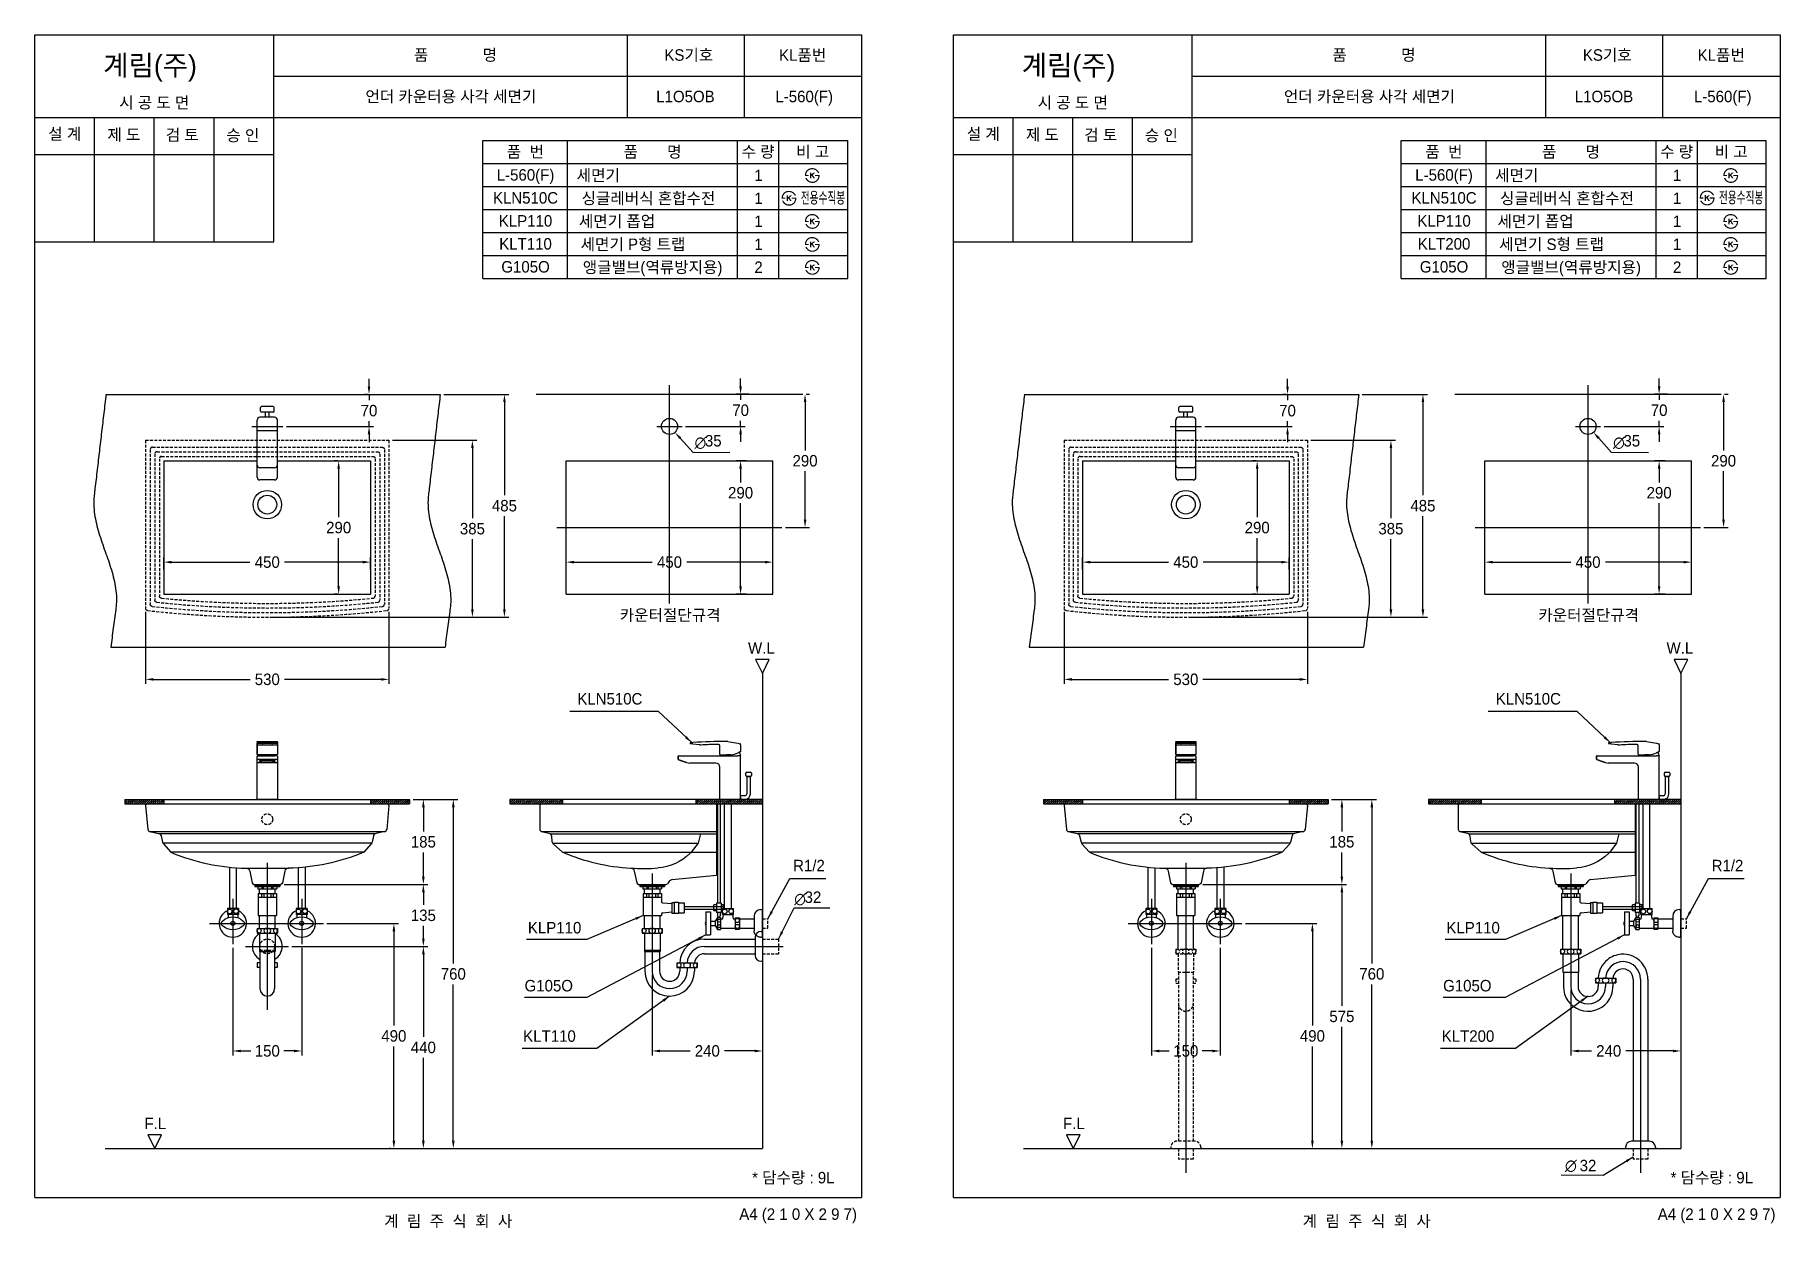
# Model space of a CAD drawing. Header units: millimetres. Extents: x 0 to 3800, y -67 to 2530.
import ezdxf
from ezdxf.enums import TextEntityAlignment as Align
from ezdxf.lldxf.tags import DXFTag

# ---------------------------------------------------------------- set-up
doc = ezdxf.new("R2010")
doc.units = ezdxf.units.MM
doc.linetypes.add('DASHED2', pattern=[9.525, 6.35, -3.175])
for name, color, linetype in [('TEXT', 7, 'Continuous'), ('내부선 및 부속', 4, 'Continuous'), ('도각라인', 7, 'Continuous'), ('외형선', 3, 'Continuous'), ('점선', 6, 'DASHED2'), ('중심선', 1, 'DASHED'), ('치수선', 7, 'Continuous')]:
    doc.layers.add(name, color=color, linetype=linetype)
doc.styles.add('140911', font='HBATANG.TTF', dxfattribs={"height": 23})
doc.styles.add('____', font='')
doc.styles.add('타이틀', font='H2GTRM.TTF', dxfattribs={"height": 25})
doc.styles.get('____').set_extended_font_data('굴림')
tags = doc.linetypes.add('DASHDOT', pattern=[70, 31, -13, 13, -13]).pattern_tags.tags
tags[10:11] = [DXFTag(74, 4), DXFTag(75, 0), DXFTag(340, '0'), DXFTag(46, 0.0), DXFTag(50, 0.0), DXFTag(44, 0.0), DXFTag(45, 0.0)]
tags[8:9] = [DXFTag(74, 4), DXFTag(75, 0), DXFTag(340, '0'), DXFTag(46, 0.0), DXFTag(50, 0.0), DXFTag(44, 0.0), DXFTag(45, 0.0)]
tags[6:7] = [DXFTag(74, 4), DXFTag(75, 0), DXFTag(340, '0'), DXFTag(46, 0.0), DXFTag(50, 0.0), DXFTag(44, 0.0), DXFTag(45, 0.0)]
tags[4:5] = [DXFTag(74, 4), DXFTag(75, 0), DXFTag(340, '0'), DXFTag(46, 0.0), DXFTag(50, 0.0), DXFTag(44, 0.0), DXFTag(45, 0.0)]
tags = doc.linetypes.add('DASHED', pattern=[25.72, 12.86, -12.86]).pattern_tags.tags
tags[6:7] = [DXFTag(74, 4), DXFTag(75, 0), DXFTag(340, '0'), DXFTag(46, 0.0), DXFTag(50, 0.0), DXFTag(44, 0.0), DXFTag(45, 0.0)]
tags[4:5] = [DXFTag(74, 4), DXFTag(75, 0), DXFTag(340, '0'), DXFTag(46, 0.0), DXFTag(50, 0.0), DXFTag(44, 0.0), DXFTag(45, 0.0)]
doc.dimstyles.new('MSADIM', dxfattribs={"dimtxt": 33, "dimasz": 17, "dimexe": 10, "dimexo": 7.5, "dimgap": 10, "dimtad": 0, "dimtih": 1, "dimtoh": 1, "dimdec": 0, "dimzin": 1, "dimdsep": 46, "dimtxsty": '____', "dimcen": 11.25, "dimadec": 0, "dimazin": 0, "dimtfac": 1, "dimtdec": 0, "dimtix": 1, "dimtmove": 0, "dimatfit": 3, "dimfxl": 1, "dimtolj": 1, "dimtzin": 1, "dimarcsym": 0})
pattern_1 = [(45, (-2335.1703, 10460.7276), (-2.245064, 2.245064), [])]
pattern_2 = [(45, (-335.1703, 10460.7276), (-2.245064, 2.245064), [])]

msp = doc.modelspace()

# ---------------------------------------------------------------- texts
at = {"layer": 'TEXT', "style": '타이틀'}
for p in [(148.7, 2441.8), (2148.7, 2441.8)]:
    msp.add_text('계림(주)', height=44, dxfattribs=at).set_placement(p)
for s, p in [('품             명', (915.7, 2486.4)), ('KS기호', (1423.8, 2486.3)), ('KL품번', (1671.8, 2486.1)), ('품             명', (2915.7, 2486.4)), ('KS기호', (3423.8, 2486.3)), ('KL품번', (3671.8, 2486.1)), ('시 공 도 면', (259.9, 2382.7)), ('언더 카운터용 사각 세면기', (905.8, 2396)), ('L1O5OB', (1416.5, 2396)), ('L-560(F)', (1675.1, 2396)), ('시 공 도 면', (2259.9, 2382.7)), ('언더 카운터용 사각 세면기', (2905.8, 2396)), ('L1O5OB', (3416.5, 2396)), ('L-560(F)', (3675.1, 2396)), ('설 계', (65, 2314.6)), ('제 도', (193.8, 2312.9)), ('검 토', (320.8, 2312.3)), ('승 인', (452.7, 2311.4)), ('설 계', (2065, 2314.6)), ('제 도', (2193.8, 2312.9)), ('검 토', (2320.8, 2312.3)), ('승 인', (2452.7, 2311.4)), ('품  번', (1067.9, 2275.7)), ('품       명', (1344.8, 2275.7)), ('수 량', (1574.8, 2275.7)), ('비 고', (1693.6, 2275.7)), ('품  번', (3067.9, 2275.7)), ('품       명', (3344.8, 2275.7)), ('수 량', (3574.8, 2275.7)), ('비 고', (3693.6, 2275.7)), ('L-560(F)', (1068.3, 2225.3)), ('세면기', (1226.7, 2224.4)), ('1', (1575.7, 2224.4)), ('L-560(F)', (3068.3, 2225.3)), ('세면기', (3226.7, 2224.4)), ('1', (3575.7, 2224.4)), ('KLN510C', (1068.3, 2175.3)), ('싱글레버식 혼합수전', (1335.9, 2174.4)), ('1', (1575.7, 2174.4)), ('KLN510C', (3068.3, 2175.3)), ('싱글레버식 혼합수전', (3335.9, 2174.4)), ('1', (3575.7, 2174.4)), ('KLP110', (1068.3, 2125.3)), ('세면기 폽업', (1267.6, 2124.4)), ('1', (1575.7, 2124.4)), ('KLP110', (3068.3, 2125.3)), ('세면기 폽업', (3267.6, 2124.4)), ('1', (3575.7, 2124.4)), ('세면기 P형 트랩', (1302.4, 2074.4)), ('세면기 S형 트랩', (3302.4, 2074.4)), ('KLT110', (1068.3, 2075.3)), ('1', (1575.7, 2074.4)), ('KLT200', (3068.3, 2075.3)), ('1', (3575.7, 2074.4)), ('G105O', (1068.3, 2025.3)), ('앵글밸브(역류방지용)', (1345, 2024.4)), ('2', (1575.7, 2024.4)), ('G105O', (3068.3, 2025.3)), ('앵글밸브(역류방지용)', (3345, 2024.4)), ('2', (3575.7, 2024.4)), ('카운터절단규격', (1383.2, 1267.2)), ('카운터절단규격', (3383.2, 1267.2)), ('* 담수량 : 9L', (1651.3, 42.9)), ('* 담수량 : 9L', (3651.3, 42.9)), ('계  림  주  식  회  사', (900, -51.7)), ('계  림  주  식  회  사', (2900, -51.7))]:
    msp.add_text(s, height=25, dxfattribs=at).set_placement(p, align=Align.MIDDLE_CENTER)
at = {"layer": 'TEXT', "style": '타이틀', "width": 0.6}
for p in [(1715.9, 2175.7), (3715.1, 2176.2)]:
    msp.add_text('전용수직봉', height=25, dxfattribs=at).set_placement(p, align=Align.MIDDLE_CENTER)
at = {"layer": 'TEXT', "style": '타이틀'}
for s, p in [('W.L', (1581.8, 1195.6)), ('W.L', (3581.8, 1195.6)), ('F.L', (262.2, 160.9)), ('F.L', (2262.2, 160.9))]:
    msp.add_text(s, height=25, dxfattribs=at).set_placement(p, align=Align.MIDDLE)
for p in [(1790, -36.5), (3790, -36.5)]:
    msp.add_text('A4 (2 1 0 X 2 9 7)', height=25, dxfattribs=at).set_placement(p, align=Align.MIDDLE_RIGHT)
at = {"layer": 'TEXT', "char_height": 25, "width": 380.447, "attachment_point": 1, "line_spacing_factor": 0.963855, "style": '타이틀'}
for s, insert in [('\\A1;KLN510C', (1181, 1097.6)), ('\\A1;KLN510C', (3181, 1097.6)), ('\\A1;R1/2', (1650.9, 734.6)), ('\\A1;R1/2', (3650.9, 734.6)), ('\\A1;KLP110', (1073.4, 599.4)), ('\\A1;KLP110', (3073.4, 599.4)), ('\\A1;G105O', (1066.2, 473.2)), ('\\A1;G105O', (3066.2, 473.2)), ('\\A1;KLT110', (1063.2, 363.5)), ('\\A1;KLT200', (3063.2, 363.5))]:
    msp.add_mtext(s, dxfattribs=dict(at, insert=insert))
at = {"layer": '치수선'}
for s, style, p in [('∅', '____', (1436.4, 1630.3)), ('35', '타이틀', (1458.9, 1634.2)), ('∅', '____', (3436.4, 1630.3)), ('35', '타이틀', (3458.9, 1634.2)), ('∅', '____', (1653.4, 636.9)), ('32', '타이틀', (1675.9, 640.8)), ('∅', '140911', (3331.6, 56.6)), ('32', '타이틀', (3363.6, 56.7))]:
    msp.add_text(s, height=25, dxfattribs=dict(at, style=style)).set_placement(p)

# ---------------------------------------------------------------- blocks, each defined once
blk = doc.blocks.new('*D6')
at = {"layer": '치수선', "color": 0, "linetype": 'Continuous', "lineweight": -2, "transparency": 16777216}
for p, q in [((727.5, 1764.7), (727.5, 1781.7)), ((724.4, 1747.7), (717.5, 1747.7)), ((727.5, 1747.7), (727.5, 1734.9)), ((547.5, 1677.7), (737.5, 1677.7)), ((727.5, 1677.7), (727.5, 1689.3)), ((727.5, 1660.7), (727.5, 1643.7))]:
    blk.add_line(p, q, dxfattribs=at)
at = {"layer": '치수선', "color": 0, "linetype": 'Continuous', "transparency": 16777216}
for points in [[(724.7, 1764.7), (730.3, 1764.7), (727.5, 1747.7)], [(724.7, 1660.7), (730.3, 1660.7), (727.5, 1677.7)]]:
    blk.add_solid(points, dxfattribs=at)
at = {"layer": '치수선', "color": 0, "linetype": 'Continuous', "transparency": 16777216, "insert": (727.5, 1712.1), "char_height": 25, "attachment_point": 5, "style": '____'}
blk.add_mtext('\\A1;70', dxfattribs=at)
blk = doc.blocks.new('*D7')
at = {"layer": '치수선', "color": 0, "linetype": 'Continuous', "lineweight": -2, "transparency": 16777216}
for p, q in [((659.3, 1602.7), (651.4, 1602.7)), ((661.4, 1585.7), (661.4, 1480.4)), ((661.4, 1329.7), (661.4, 1434.8)), ((659.3, 1312.7), (651.4, 1312.7))]:
    blk.add_line(p, q, dxfattribs=at)
at = {"layer": '치수선', "color": 0, "linetype": 'Continuous', "transparency": 16777216}
for points in [[(658.5, 1585.7), (664.2, 1585.7), (661.4, 1602.7)], [(658.5, 1329.7), (664.2, 1329.7), (661.4, 1312.7)]]:
    blk.add_solid(points, dxfattribs=at)
at = {"layer": '치수선', "color": 0, "linetype": 'Continuous', "transparency": 16777216, "insert": (661.4, 1457.6), "char_height": 25, "attachment_point": 5, "style": '____'}
blk.add_mtext('\\A1;290', dxfattribs=at)
blk = doc.blocks.new('*D8')
at = {"layer": '치수선', "color": 0, "linetype": 'Continuous', "lineweight": -2, "transparency": 16777216}
for p, q in [((281, 1366.4), (281, 1392.5)), ((298, 1382.5), (468.3, 1382.5)), ((714, 1382.5), (543.7, 1382.5)), ((731, 1366.4), (731, 1392.5))]:
    blk.add_line(p, q, dxfattribs=at)
at = {"layer": '치수선', "color": 0, "linetype": 'Continuous', "transparency": 16777216}
for points in [[(298, 1385.4), (298, 1379.7), (281, 1382.5)], [(714, 1385.4), (714, 1379.7), (731, 1382.5)]]:
    blk.add_solid(points, dxfattribs=at)
at = {"layer": '치수선', "color": 0, "linetype": 'Continuous', "transparency": 16777216, "insert": (506, 1382.5), "char_height": 25, "attachment_point": 5, "style": '____'}
blk.add_mtext('\\A1;450', dxfattribs=at)
blk = doc.blocks.new('*D9')
at = {"layer": '치수선', "color": 0, "linetype": 'Continuous', "lineweight": -2, "transparency": 16777216}
for p, q in [((778.5, 1647.7), (962.6, 1647.7)), ((952.6, 1630.7), (952.6, 1478)), ((952.6, 1279.7), (952.6, 1432.4)), ((513.5, 1262.7), (962.6, 1262.7))]:
    blk.add_line(p, q, dxfattribs=at)
at = {"layer": '치수선', "color": 0, "linetype": 'Continuous', "transparency": 16777216}
for points in [[(949.8, 1630.7), (955.5, 1630.7), (952.6, 1647.7)], [(949.8, 1279.7), (955.5, 1279.7), (952.6, 1262.7)]]:
    blk.add_solid(points, dxfattribs=at)
at = {"layer": '치수선', "color": 0, "linetype": 'Continuous', "transparency": 16777216, "insert": (952.6, 1455.2), "char_height": 25, "attachment_point": 5, "style": '____'}
blk.add_mtext('\\A1;385', dxfattribs=at)
blk = doc.blocks.new('*D1')
at = {"layer": '치수선', "color": 0, "linetype": 'Continuous', "lineweight": -2, "transparency": 16777216}
for p, q in [((890.1, 1747.7), (1032.3, 1747.7)), ((1022.3, 1730.7), (1022.3, 1528)), ((1022.3, 1279.7), (1022.3, 1482.3)), ((521, 1262.7), (1032.3, 1262.7))]:
    blk.add_line(p, q, dxfattribs=at)
at = {"layer": '치수선', "color": 0, "linetype": 'Continuous', "transparency": 16777216}
for points in [[(1019.5, 1730.7), (1025.2, 1730.7), (1022.3, 1747.7)], [(1019.5, 1279.7), (1025.2, 1279.7), (1022.3, 1262.7)]]:
    blk.add_solid(points, dxfattribs=at)
at = {"layer": '치수선', "color": 0, "linetype": 'Continuous', "transparency": 16777216, "insert": (1022.3, 1505.2), "char_height": 25, "attachment_point": 5, "style": '____'}
blk.add_mtext('\\A1;485', dxfattribs=at)
blk = doc.blocks.new('*D2')
at = {"layer": '치수선', "color": 0, "linetype": 'Continuous', "lineweight": -2, "transparency": 16777216}
for p, q in [((241, 1274.6), (241, 1117.3)), ((771, 1274.6), (771, 1117.3)), ((258, 1127.3), (468.6, 1127.3)), ((754, 1127.3), (543.4, 1127.3))]:
    blk.add_line(p, q, dxfattribs=at)
at = {"layer": '치수선', "color": 0, "linetype": 'Continuous', "transparency": 16777216}
for points in [[(258, 1130.2), (258, 1124.5), (241, 1127.3)], [(754, 1130.2), (754, 1124.5), (771, 1127.3)]]:
    blk.add_solid(points, dxfattribs=at)
at = {"layer": '치수선', "color": 0, "linetype": 'Continuous', "transparency": 16777216, "insert": (506, 1127.3), "char_height": 25, "attachment_point": 5, "style": '____'}
blk.add_mtext('\\A1;530', dxfattribs=at)
blk = doc.blocks.new('*D3')
at = {"layer": '치수선', "color": 0, "linetype": 'Continuous', "lineweight": -2, "transparency": 16777216}
for p, q in [((1536.6, 1765), (1536.6, 1782)), ((1554.7, 1748), (1526.6, 1748)), ((1536.6, 1748), (1536.6, 1735.8)), ((1416.8, 1678), (1546.6, 1678)), ((1536.6, 1678), (1536.6, 1690.1)), ((1536.6, 1661), (1536.6, 1644))]:
    blk.add_line(p, q, dxfattribs=at)
at = {"layer": '치수선', "color": 0, "linetype": 'Continuous', "transparency": 16777216}
for points in [[(1533.8, 1765), (1539.4, 1765), (1536.6, 1748)], [(1533.8, 1661), (1539.4, 1661), (1536.6, 1678)]]:
    blk.add_solid(points, dxfattribs=at)
at = {"layer": '치수선', "color": 0, "linetype": 'Continuous', "transparency": 16777216, "insert": (1536.6, 1713), "char_height": 25, "attachment_point": 5, "style": '____'}
blk.add_mtext('\\A1;70', dxfattribs=at)
blk = doc.blocks.new('*D4')
at = {"layer": '치수선', "color": 0, "linetype": 'Continuous', "lineweight": -2, "transparency": 16777216}
for p, q in [((1156.8, 1375.2), (1156.8, 1392.5)), ((1173.8, 1382.5), (1344.2, 1382.5)), ((1589.8, 1382.5), (1419.5, 1382.5)), ((1606.8, 1375.2), (1606.8, 1392.5))]:
    blk.add_line(p, q, dxfattribs=at)
at = {"layer": '치수선', "color": 0, "linetype": 'Continuous', "transparency": 16777216}
for points in [[(1173.8, 1385.4), (1173.8, 1379.7), (1156.8, 1382.5)], [(1589.8, 1385.4), (1589.8, 1379.7), (1606.8, 1382.5)]]:
    blk.add_solid(points, dxfattribs=at)
at = {"layer": '치수선', "color": 0, "linetype": 'Continuous', "transparency": 16777216, "insert": (1381.8, 1382.5), "char_height": 25, "attachment_point": 5, "style": '____'}
blk.add_mtext('\\A1;450', dxfattribs=at)
blk = doc.blocks.new('*D5')
at = {"layer": '치수선', "color": 0, "linetype": 'Continuous', "lineweight": -2, "transparency": 16777216}
for p, q in [((1549.4, 1603), (1526.6, 1603)), ((1536.6, 1586), (1536.6, 1556.2)), ((1536.6, 1330), (1536.6, 1510.6)), ((1549.4, 1313), (1526.6, 1313))]:
    blk.add_line(p, q, dxfattribs=at)
at = {"layer": '치수선', "color": 0, "linetype": 'Continuous', "transparency": 16777216}
for points in [[(1533.7, 1586), (1539.4, 1586), (1536.6, 1603)], [(1533.7, 1330), (1539.4, 1330), (1536.6, 1313)]]:
    blk.add_solid(points, dxfattribs=at)
at = {"layer": '치수선', "color": 0, "linetype": 'Continuous', "transparency": 16777216, "insert": (1536.6, 1533.4), "char_height": 25, "attachment_point": 5, "style": '____'}
blk.add_mtext('\\A1;290', dxfattribs=at)
blk = doc.blocks.new('*D10')
at = {"layer": '치수선', "color": 0, "linetype": 'Continuous', "lineweight": -2, "transparency": 16777216}
for p, q in [((1676.9, 1731), (1676.9, 1625.8)), ((1679.3, 1748), (1686.9, 1748)), ((1676.9, 1475), (1676.9, 1580.2)), ((1634.2, 1458), (1686.9, 1458))]:
    blk.add_line(p, q, dxfattribs=at)
at = {"layer": '치수선', "color": 0, "linetype": 'Continuous', "transparency": 16777216}
for points in [[(1674.1, 1731), (1679.8, 1731), (1676.9, 1748)], [(1674.1, 1475), (1679.8, 1475), (1676.9, 1458)]]:
    blk.add_solid(points, dxfattribs=at)
at = {"layer": '치수선', "color": 0, "linetype": 'Continuous', "transparency": 16777216, "insert": (1676.9, 1603), "char_height": 25, "attachment_point": 5, "style": '____'}
blk.add_mtext('\\A1;290', dxfattribs=at)
blk = doc.blocks.new('*D11')
at = {"layer": '치수선', "color": 0, "linetype": 'Continuous', "lineweight": -2, "transparency": 16777216}
for p, q in [((823.5, 866.2), (855.8, 866.2)), ((845.8, 849.2), (845.8, 796.5)), ((845.8, 698.2), (845.8, 750.8)), ((542.7, 681.2), (855.8, 681.2))]:
    blk.add_line(p, q, dxfattribs=at)
at = {"layer": '치수선', "color": 0, "linetype": 'Continuous', "transparency": 16777216}
for points in [[(843, 849.2), (848.7, 849.2), (845.8, 866.2)], [(843, 698.2), (848.7, 698.2), (845.8, 681.2)]]:
    blk.add_solid(points, dxfattribs=at)
at = {"layer": '치수선', "color": 0, "linetype": 'Continuous', "transparency": 16777216, "insert": (845.8, 773.7), "char_height": 25, "attachment_point": 5, "style": '____'}
blk.add_mtext('\\A1;185', dxfattribs=at)
blk = doc.blocks.new('*D12')
at = {"layer": '치수선', "color": 0, "linetype": 'Continuous', "lineweight": -2, "transparency": 16777216}
for p, q in [((542.7, 681.2), (855.8, 681.2)), ((845.8, 664.2), (845.8, 636.5)), ((845.8, 563.2), (845.8, 590.8)), ((559.5, 546.2), (855.8, 546.2))]:
    blk.add_line(p, q, dxfattribs=at)
at = {"layer": '치수선', "color": 0, "linetype": 'Continuous', "transparency": 16777216}
for points in [[(843, 664.2), (848.7, 664.2), (845.8, 681.2)], [(843, 563.2), (848.7, 563.2), (845.8, 546.2)]]:
    blk.add_solid(points, dxfattribs=at)
at = {"layer": '치수선', "color": 0, "linetype": 'Continuous', "transparency": 16777216, "insert": (845.8, 613.7), "char_height": 25, "attachment_point": 5, "style": '____'}
blk.add_mtext('\\A1;135', dxfattribs=at)
blk = doc.blocks.new('*D13')
at = {"layer": '치수선', "color": 0, "linetype": 'Continuous', "lineweight": -2, "transparency": 16777216}
for p, q in [((559.5, 546.2), (855.8, 546.2)), ((845.8, 529.2), (845.8, 349)), ((845.8, 123.2), (845.8, 303.4)), ((820.6, 106.2), (855.8, 106.2))]:
    blk.add_line(p, q, dxfattribs=at)
at = {"layer": '치수선', "color": 0, "linetype": 'Continuous', "transparency": 16777216}
for points in [[(843, 529.2), (848.7, 529.2), (845.8, 546.2)], [(843, 123.2), (848.7, 123.2), (845.8, 106.2)]]:
    blk.add_solid(points, dxfattribs=at)
at = {"layer": '치수선', "color": 0, "linetype": 'Continuous', "transparency": 16777216, "insert": (845.8, 326.2), "char_height": 25, "attachment_point": 5, "style": '____'}
blk.add_mtext('\\A1;440', dxfattribs=at)
blk = doc.blocks.new('*D14')
at = {"layer": '치수선', "color": 0, "linetype": 'Continuous', "lineweight": -2, "transparency": 16777216}
for p, q in [((823.5, 866.2), (921, 866.2)), ((911, 849.2), (911, 509)), ((911, 123.2), (911, 463.4)), ((903.5, 106.2), (921, 106.2))]:
    blk.add_line(p, q, dxfattribs=at)
at = {"layer": '치수선', "color": 0, "linetype": 'Continuous', "transparency": 16777216}
for points in [[(908.2, 849.2), (913.9, 849.2), (911, 866.2)], [(908.2, 123.2), (913.9, 123.2), (911, 106.2)]]:
    blk.add_solid(points, dxfattribs=at)
at = {"layer": '치수선', "color": 0, "linetype": 'Continuous', "transparency": 16777216, "insert": (911, 486.2), "char_height": 25, "attachment_point": 5, "style": '____'}
blk.add_mtext('\\A1;760', dxfattribs=at)
blk = doc.blocks.new('*D15')
at = {"layer": '치수선', "color": 0, "linetype": 'Continuous', "lineweight": -2, "transparency": 16777216}
for p, q in [((635.8, 596.2), (791.6, 596.2)), ((781.6, 579.2), (781.6, 374)), ((781.6, 123.2), (781.6, 328.4)), ((774.1, 106.2), (771.6, 106.2))]:
    blk.add_line(p, q, dxfattribs=at)
at = {"layer": '치수선', "color": 0, "linetype": 'Continuous', "transparency": 16777216}
for points in [[(778.8, 579.2), (784.5, 579.2), (781.6, 596.2)], [(778.8, 123.2), (784.5, 123.2), (781.6, 106.2)]]:
    blk.add_solid(points, dxfattribs=at)
at = {"layer": '치수선', "color": 0, "linetype": 'Continuous', "transparency": 16777216, "insert": (781.6, 351.2), "char_height": 25, "attachment_point": 5, "style": '____'}
blk.add_mtext('\\A1;490', dxfattribs=at)
blk = doc.blocks.new('*D16')
at = {"layer": '치수선', "color": 0, "linetype": 'Continuous', "lineweight": -2, "transparency": 16777216}
for p, q in [((431, 543.2), (431, 308.6)), ((581, 543.2), (581, 308.6)), ((448, 318.6), (470.1, 318.6)), ((564, 318.6), (541.9, 318.6))]:
    blk.add_line(p, q, dxfattribs=at)
at = {"layer": '치수선', "color": 0, "linetype": 'Continuous', "transparency": 16777216}
for points in [[(448, 321.4), (448, 315.7), (431, 318.6)], [(564, 321.4), (564, 315.7), (581, 318.6)]]:
    blk.add_solid(points, dxfattribs=at)
at = {"layer": '치수선', "color": 0, "linetype": 'Continuous', "transparency": 16777216, "insert": (506, 318.6), "char_height": 25, "attachment_point": 5, "style": '____'}
blk.add_mtext('\\A1;150', dxfattribs=at)
blk = doc.blocks.new('*D17')
at = {"layer": '치수선', "color": 0, "linetype": 'Continuous', "lineweight": -2, "transparency": 16777216}
for p, q in [((1344.1, 484.7), (1344.1, 308.6)), ((1361.1, 318.6), (1426.8, 318.6)), ((1567.1, 318.6), (1501.4, 318.6)), ((1584.1, 329.9), (1584.1, 308.6))]:
    blk.add_line(p, q, dxfattribs=at)
at = {"layer": '치수선', "color": 0, "linetype": 'Continuous', "transparency": 16777216}
for points in [[(1361.1, 321.4), (1361.1, 315.7), (1344.1, 318.6)], [(1567.1, 321.4), (1567.1, 315.7), (1584.1, 318.6)]]:
    blk.add_solid(points, dxfattribs=at)
at = {"layer": '치수선', "color": 0, "linetype": 'Continuous', "transparency": 16777216, "insert": (1464.1, 318.6), "char_height": 25, "attachment_point": 5, "style": '____'}
blk.add_mtext('\\A1;240', dxfattribs=at)
blk = doc.blocks.new('*D18')
at = {"layer": '치수선', "color": 0, "linetype": 'Continuous', "lineweight": -2, "transparency": 16777216}
for p, q in [((2727.5, 1764.7), (2727.5, 1781.7)), ((2724.4, 1747.7), (2717.5, 1747.7)), ((2727.5, 1747.7), (2727.5, 1734.9)), ((2547.5, 1677.7), (2737.5, 1677.7)), ((2727.5, 1677.7), (2727.5, 1689.3)), ((2727.5, 1660.7), (2727.5, 1643.7))]:
    blk.add_line(p, q, dxfattribs=at)
at = {"layer": '치수선', "color": 0, "linetype": 'Continuous', "transparency": 16777216}
for points in [[(2724.7, 1764.7), (2730.3, 1764.7), (2727.5, 1747.7)], [(2724.7, 1660.7), (2730.3, 1660.7), (2727.5, 1677.7)]]:
    blk.add_solid(points, dxfattribs=at)
at = {"layer": '치수선', "color": 0, "linetype": 'Continuous', "transparency": 16777216, "insert": (2727.5, 1712.1), "char_height": 25, "attachment_point": 5, "style": '____'}
blk.add_mtext('\\A1;70', dxfattribs=at)
blk = doc.blocks.new('*D19')
at = {"layer": '치수선', "color": 0, "linetype": 'Continuous', "lineweight": -2, "transparency": 16777216}
for p, q in [((2659.3, 1602.7), (2651.4, 1602.7)), ((2661.4, 1585.7), (2661.4, 1480.4)), ((2661.4, 1329.7), (2661.4, 1434.8)), ((2659.3, 1312.7), (2651.4, 1312.7))]:
    blk.add_line(p, q, dxfattribs=at)
at = {"layer": '치수선', "color": 0, "linetype": 'Continuous', "transparency": 16777216}
for points in [[(2658.5, 1585.7), (2664.2, 1585.7), (2661.4, 1602.7)], [(2658.5, 1329.7), (2664.2, 1329.7), (2661.4, 1312.7)]]:
    blk.add_solid(points, dxfattribs=at)
at = {"layer": '치수선', "color": 0, "linetype": 'Continuous', "transparency": 16777216, "insert": (2661.4, 1457.6), "char_height": 25, "attachment_point": 5, "style": '____'}
blk.add_mtext('\\A1;290', dxfattribs=at)
blk = doc.blocks.new('*D20')
at = {"layer": '치수선', "color": 0, "linetype": 'Continuous', "lineweight": -2, "transparency": 16777216}
for p, q in [((2281, 1366.4), (2281, 1392.5)), ((2298, 1382.5), (2468.3, 1382.5)), ((2714, 1382.5), (2543.7, 1382.5)), ((2731, 1366.4), (2731, 1392.5))]:
    blk.add_line(p, q, dxfattribs=at)
at = {"layer": '치수선', "color": 0, "linetype": 'Continuous', "transparency": 16777216}
for points in [[(2298, 1385.4), (2298, 1379.7), (2281, 1382.5)], [(2714, 1385.4), (2714, 1379.7), (2731, 1382.5)]]:
    blk.add_solid(points, dxfattribs=at)
at = {"layer": '치수선', "color": 0, "linetype": 'Continuous', "transparency": 16777216, "insert": (2506, 1382.5), "char_height": 25, "attachment_point": 5, "style": '____'}
blk.add_mtext('\\A1;450', dxfattribs=at)
blk = doc.blocks.new('*D21')
at = {"layer": '치수선', "color": 0, "linetype": 'Continuous', "lineweight": -2, "transparency": 16777216}
for p, q in [((2778.5, 1647.7), (2962.6, 1647.7)), ((2952.6, 1630.7), (2952.6, 1478)), ((2952.6, 1279.7), (2952.6, 1432.4)), ((2513.5, 1262.7), (2962.6, 1262.7))]:
    blk.add_line(p, q, dxfattribs=at)
at = {"layer": '치수선', "color": 0, "linetype": 'Continuous', "transparency": 16777216}
for points in [[(2949.8, 1630.7), (2955.5, 1630.7), (2952.6, 1647.7)], [(2949.8, 1279.7), (2955.5, 1279.7), (2952.6, 1262.7)]]:
    blk.add_solid(points, dxfattribs=at)
at = {"layer": '치수선', "color": 0, "linetype": 'Continuous', "transparency": 16777216, "insert": (2952.6, 1455.2), "char_height": 25, "attachment_point": 5, "style": '____'}
blk.add_mtext('\\A1;385', dxfattribs=at)
blk = doc.blocks.new('*D22')
at = {"layer": '치수선', "color": 0, "linetype": 'Continuous', "lineweight": -2, "transparency": 16777216}
for p, q in [((2890.1, 1747.7), (3032.3, 1747.7)), ((3022.3, 1730.7), (3022.3, 1528)), ((3022.3, 1279.7), (3022.3, 1482.3)), ((2521, 1262.7), (3032.3, 1262.7))]:
    blk.add_line(p, q, dxfattribs=at)
at = {"layer": '치수선', "color": 0, "linetype": 'Continuous', "transparency": 16777216}
for points in [[(3019.5, 1730.7), (3025.2, 1730.7), (3022.3, 1747.7)], [(3019.5, 1279.7), (3025.2, 1279.7), (3022.3, 1262.7)]]:
    blk.add_solid(points, dxfattribs=at)
at = {"layer": '치수선', "color": 0, "linetype": 'Continuous', "transparency": 16777216, "insert": (3022.3, 1505.2), "char_height": 25, "attachment_point": 5, "style": '____'}
blk.add_mtext('\\A1;485', dxfattribs=at)
blk = doc.blocks.new('*D23')
at = {"layer": '치수선', "color": 0, "linetype": 'Continuous', "lineweight": -2, "transparency": 16777216}
for p, q in [((2241, 1274.6), (2241, 1117.3)), ((2771, 1274.6), (2771, 1117.3)), ((2258, 1127.3), (2468.6, 1127.3)), ((2754, 1127.3), (2543.4, 1127.3))]:
    blk.add_line(p, q, dxfattribs=at)
at = {"layer": '치수선', "color": 0, "linetype": 'Continuous', "transparency": 16777216}
for points in [[(2258, 1130.2), (2258, 1124.5), (2241, 1127.3)], [(2754, 1130.2), (2754, 1124.5), (2771, 1127.3)]]:
    blk.add_solid(points, dxfattribs=at)
at = {"layer": '치수선', "color": 0, "linetype": 'Continuous', "transparency": 16777216, "insert": (2506, 1127.3), "char_height": 25, "attachment_point": 5, "style": '____'}
blk.add_mtext('\\A1;530', dxfattribs=at)
blk = doc.blocks.new('*D24')
at = {"layer": '치수선', "color": 0, "linetype": 'Continuous', "lineweight": -2, "transparency": 16777216}
for p, q in [((3536.6, 1765), (3536.6, 1782)), ((3554.7, 1748), (3526.6, 1748)), ((3536.6, 1748), (3536.6, 1735.8)), ((3416.8, 1678), (3546.6, 1678)), ((3536.6, 1678), (3536.6, 1690.1)), ((3536.6, 1661), (3536.6, 1644))]:
    blk.add_line(p, q, dxfattribs=at)
at = {"layer": '치수선', "color": 0, "linetype": 'Continuous', "transparency": 16777216}
for points in [[(3533.8, 1765), (3539.4, 1765), (3536.6, 1748)], [(3533.8, 1661), (3539.4, 1661), (3536.6, 1678)]]:
    blk.add_solid(points, dxfattribs=at)
at = {"layer": '치수선', "color": 0, "linetype": 'Continuous', "transparency": 16777216, "insert": (3536.6, 1713), "char_height": 25, "attachment_point": 5, "style": '____'}
blk.add_mtext('\\A1;70', dxfattribs=at)
blk = doc.blocks.new('*D25')
at = {"layer": '치수선', "color": 0, "linetype": 'Continuous', "lineweight": -2, "transparency": 16777216}
for p, q in [((3156.8, 1375.2), (3156.8, 1392.5)), ((3173.8, 1382.5), (3344.2, 1382.5)), ((3589.8, 1382.5), (3419.5, 1382.5)), ((3606.8, 1375.2), (3606.8, 1392.5))]:
    blk.add_line(p, q, dxfattribs=at)
at = {"layer": '치수선', "color": 0, "linetype": 'Continuous', "transparency": 16777216}
for points in [[(3173.8, 1385.4), (3173.8, 1379.7), (3156.8, 1382.5)], [(3589.8, 1385.4), (3589.8, 1379.7), (3606.8, 1382.5)]]:
    blk.add_solid(points, dxfattribs=at)
at = {"layer": '치수선', "color": 0, "linetype": 'Continuous', "transparency": 16777216, "insert": (3381.8, 1382.5), "char_height": 25, "attachment_point": 5, "style": '____'}
blk.add_mtext('\\A1;450', dxfattribs=at)
blk = doc.blocks.new('*D26')
at = {"layer": '치수선', "color": 0, "linetype": 'Continuous', "lineweight": -2, "transparency": 16777216}
for p, q in [((3549.4, 1603), (3526.6, 1603)), ((3536.6, 1586), (3536.6, 1556.2)), ((3536.6, 1330), (3536.6, 1510.6)), ((3549.4, 1313), (3526.6, 1313))]:
    blk.add_line(p, q, dxfattribs=at)
at = {"layer": '치수선', "color": 0, "linetype": 'Continuous', "transparency": 16777216}
for points in [[(3533.7, 1586), (3539.4, 1586), (3536.6, 1603)], [(3533.7, 1330), (3539.4, 1330), (3536.6, 1313)]]:
    blk.add_solid(points, dxfattribs=at)
at = {"layer": '치수선', "color": 0, "linetype": 'Continuous', "transparency": 16777216, "insert": (3536.6, 1533.4), "char_height": 25, "attachment_point": 5, "style": '____'}
blk.add_mtext('\\A1;290', dxfattribs=at)
blk = doc.blocks.new('*D27')
at = {"layer": '치수선', "color": 0, "linetype": 'Continuous', "lineweight": -2, "transparency": 16777216}
for p, q in [((3676.9, 1731), (3676.9, 1625.8)), ((3679.3, 1748), (3686.9, 1748)), ((3676.9, 1475), (3676.9, 1580.2)), ((3634.2, 1458), (3686.9, 1458))]:
    blk.add_line(p, q, dxfattribs=at)
at = {"layer": '치수선', "color": 0, "linetype": 'Continuous', "transparency": 16777216}
for points in [[(3674.1, 1731), (3679.8, 1731), (3676.9, 1748)], [(3674.1, 1475), (3679.8, 1475), (3676.9, 1458)]]:
    blk.add_solid(points, dxfattribs=at)
at = {"layer": '치수선', "color": 0, "linetype": 'Continuous', "transparency": 16777216, "insert": (3676.9, 1603), "char_height": 25, "attachment_point": 5, "style": '____'}
blk.add_mtext('\\A1;290', dxfattribs=at)
blk = doc.blocks.new('*D28')
at = {"layer": '치수선', "color": 0, "linetype": 'Continuous', "lineweight": -2, "transparency": 16777216}
for p, q in [((2823.5, 866.2), (2855.8, 866.2)), ((2845.8, 849.2), (2845.8, 796.5)), ((2845.8, 698.2), (2845.8, 750.8)), ((2542.7, 681.2), (2855.8, 681.2))]:
    blk.add_line(p, q, dxfattribs=at)
at = {"layer": '치수선', "color": 0, "linetype": 'Continuous', "transparency": 16777216}
for points in [[(2843, 849.2), (2848.7, 849.2), (2845.8, 866.2)], [(2843, 698.2), (2848.7, 698.2), (2845.8, 681.2)]]:
    blk.add_solid(points, dxfattribs=at)
at = {"layer": '치수선', "color": 0, "linetype": 'Continuous', "transparency": 16777216, "insert": (2845.8, 773.7), "char_height": 25, "attachment_point": 5, "style": '____'}
blk.add_mtext('\\A1;185', dxfattribs=at)
blk = doc.blocks.new('*D29')
at = {"layer": '치수선', "color": 0, "linetype": 'Continuous', "lineweight": -2, "transparency": 16777216}
for p, q in [((2542.7, 681.2), (2855.8, 681.2)), ((2845.8, 664.2), (2845.8, 416.5)), ((2845.8, 123.2), (2845.8, 370.9)), ((2559.5, 106.2), (2855.8, 106.2))]:
    blk.add_line(p, q, dxfattribs=at)
at = {"layer": '치수선', "color": 0, "linetype": 'Continuous', "transparency": 16777216}
for points in [[(2843, 664.2), (2848.7, 664.2), (2845.8, 681.2)], [(2843, 123.2), (2848.7, 123.2), (2845.8, 106.2)]]:
    blk.add_solid(points, dxfattribs=at)
at = {"layer": '치수선', "color": 0, "linetype": 'Continuous', "transparency": 16777216, "insert": (2845.8, 393.7), "char_height": 25, "attachment_point": 5, "style": '____'}
blk.add_mtext('\\A1;575', dxfattribs=at)
blk = doc.blocks.new('*D30')
at = {"layer": '치수선', "color": 0, "linetype": 'Continuous', "lineweight": -2, "transparency": 16777216}
for p, q in [((2823.5, 866.2), (2921, 866.2)), ((2911, 849.2), (2911, 509)), ((2911, 123.2), (2911, 463.4)), ((2903.5, 106.2), (2921, 106.2))]:
    blk.add_line(p, q, dxfattribs=at)
at = {"layer": '치수선', "color": 0, "linetype": 'Continuous', "transparency": 16777216}
for points in [[(2908.2, 849.2), (2913.9, 849.2), (2911, 866.2)], [(2908.2, 123.2), (2913.9, 123.2), (2911, 106.2)]]:
    blk.add_solid(points, dxfattribs=at)
at = {"layer": '치수선', "color": 0, "linetype": 'Continuous', "transparency": 16777216, "insert": (2911, 486.2), "char_height": 25, "attachment_point": 5, "style": '____'}
blk.add_mtext('\\A1;760', dxfattribs=at)
blk = doc.blocks.new('*D31')
at = {"layer": '치수선', "color": 0, "linetype": 'Continuous', "lineweight": -2, "transparency": 16777216}
for p, q in [((2635.8, 596.2), (2791.6, 596.2)), ((2781.6, 579.2), (2781.6, 374)), ((2781.6, 123.2), (2781.6, 328.4)), ((2789.1, 106.2), (2791.6, 106.2))]:
    blk.add_line(p, q, dxfattribs=at)
at = {"layer": '치수선', "color": 0, "linetype": 'Continuous', "transparency": 16777216}
for points in [[(2778.8, 579.2), (2784.5, 579.2), (2781.6, 596.2)], [(2778.8, 123.2), (2784.5, 123.2), (2781.6, 106.2)]]:
    blk.add_solid(points, dxfattribs=at)
at = {"layer": '치수선', "color": 0, "linetype": 'Continuous', "transparency": 16777216, "insert": (2781.6, 351.2), "char_height": 25, "attachment_point": 5, "style": '____'}
blk.add_mtext('\\A1;490', dxfattribs=at)
blk = doc.blocks.new('*D32')
at = {"layer": '치수선', "color": 0, "linetype": 'Continuous', "lineweight": -2, "transparency": 16777216}
for p, q in [((2431, 543.2), (2431, 308.6)), ((2581, 543.2), (2581, 308.6)), ((2448, 318.6), (2470.1, 318.6)), ((2564, 318.6), (2541.9, 318.6))]:
    blk.add_line(p, q, dxfattribs=at)
at = {"layer": '치수선', "color": 0, "linetype": 'Continuous', "transparency": 16777216}
for points in [[(2448, 321.4), (2448, 315.7), (2431, 318.6)], [(2564, 321.4), (2564, 315.7), (2581, 318.6)]]:
    blk.add_solid(points, dxfattribs=at)
at = {"layer": '치수선', "color": 0, "linetype": 'Continuous', "transparency": 16777216, "insert": (2506, 318.6), "char_height": 25, "attachment_point": 5, "style": '____'}
blk.add_mtext('\\A1;150', dxfattribs=at)
blk = doc.blocks.new('*D33')
at = {"layer": '치수선', "color": 0, "linetype": 'Continuous', "lineweight": -2, "transparency": 16777216}
for p, q in [((3344.1, 451.6), (3344.1, 308.6)), ((3361.1, 318.6), (3389.5, 318.6)), ((3567.1, 318.6), (3464.1, 318.6)), ((3584.1, 329.9), (3584.1, 308.6))]:
    blk.add_line(p, q, dxfattribs=at)
at = {"layer": '치수선', "color": 0, "linetype": 'Continuous', "transparency": 16777216}
for points in [[(3361.1, 321.4), (3361.1, 315.7), (3344.1, 318.6)], [(3567.1, 321.4), (3567.1, 315.7), (3584.1, 318.6)]]:
    blk.add_solid(points, dxfattribs=at)
at = {"layer": '치수선', "color": 0, "linetype": 'Continuous', "transparency": 16777216, "insert": (3426.8, 318.6), "char_height": 25, "attachment_point": 5, "style": '____'}
blk.add_mtext('\\A1;240', dxfattribs=at)

# ---------------------------------------------------------------- dimensions: what is measured, and where the dimension line sits
at = {"layer": '치수선', "linetype": 'Continuous'}
for base, p1, p2, picture, middle in [((727.5, 1747.7), (540, 1677.7), (731.9, 1747.7), '*D6', (727.5, 1712.1)), ((1536.6, 1748), (1409.3, 1678), (1562.2, 1748), '*D3', (1536.6, 1713)), ((2727.5, 1747.7), (2540, 1677.7), (2731.9, 1747.7), '*D18', (2727.5, 1712.1)), ((3536.6, 1748), (3409.3, 1678), (3562.2, 1748), '*D24', (3536.6, 1713)), ((1022.3, 1262.7), (882.6, 1747.7), (513.5, 1262.7), '*D1', (1022.3, 1505.2)), ((1676.9, 1458), (1671.8, 1748), (1626.7, 1458), '*D10', (1676.9, 1603)), ((3022.3, 1262.7), (2882.6, 1747.7), (2513.5, 1262.7), '*D22', (3022.3, 1505.2)), ((3676.9, 1458), (3671.8, 1748), (3626.7, 1458), '*D27', (3676.9, 1603)), ((952.6, 1262.7), (771, 1647.7), (506, 1262.7), '*D9', (952.6, 1455.2)), ((2952.6, 1262.7), (2771, 1647.7), (2506, 1262.7), '*D21', (2952.6, 1455.2)), ((661.4, 1602.7), (666.8, 1312.7), (666.8, 1602.7), '*D7', (661.4, 1457.6)), ((1536.6, 1313), (1556.9, 1603), (1556.9, 1313), '*D5', (1536.6, 1533.4)), ((2661.4, 1602.7), (2666.8, 1312.7), (2666.8, 1602.7), '*D19', (2661.4, 1457.6)), ((3536.6, 1313), (3556.9, 1603), (3556.9, 1313), '*D26', (3536.6, 1533.4)), ((845.8, 866.2), (535.2, 681.2), (816, 866.2), '*D11', (845.8, 773.7)), ((2845.8, 866.2), (2535.2, 681.2), (2816, 866.2), '*D28', (2845.8, 773.7))]:
    dim = msp.add_linear_dim(base=base, p1=p1, p2=p2, angle=90, dimstyle='MSADIM', override={"dimtxt": 25}, dxfattribs=at)
    dim.commit()
    dim.dimension.update_dxf_attribs({"geometry": picture, "text_midpoint": middle, "dimtype": 160})
for base, p1, p2, picture, middle in [((281, 1382.5), (731, 1358.9), (281, 1358.9), '*D8', (506, 1382.5)), ((2281, 1382.5), (2731, 1358.9), (2281, 1358.9), '*D20', (2506, 1382.5)), ((771, 1127.3), (241, 1282.1), (771, 1282.1), '*D2', (506, 1127.3)), ((2771, 1127.3), (2241, 1282.1), (2771, 1282.1), '*D23', (2506, 1127.3)), ((581, 318.6), (431, 550.7), (581, 550.7), '*D16', (506, 318.6)), ((2581, 318.6), (2431, 550.7), (2581, 550.7), '*D32', (2506, 318.6)), ((3584.1, 318.6), (3344.1, 459.1), (3584.1, 337.4), '*D33', (3426.8, 318.6))]:
    dim = msp.add_linear_dim(base=base, p1=p1, p2=p2, dimstyle='MSADIM', override={"dimtxt": 25}, dxfattribs=at)
    dim.commit()
    dim.dimension.update_dxf_attribs({"geometry": picture, "text_midpoint": middle, "dimtype": 160})
for base, p1, p2, picture, middle in [((1606.8, 1382.5), (1156.8, 1367.7), (1606.8, 1367.7), '*D4', (1381.8, 1382.5)), ((3606.8, 1382.5), (3156.8, 1367.7), (3606.8, 1367.7), '*D25', (3381.8, 1382.5)), ((1584.1, 318.6), (1344.1, 492.2), (1584.1, 337.4), '*D17', (1464.1, 318.6))]:
    dim = msp.add_linear_dim(base=base, p1=p1, p2=p2, dimstyle='MSADIM', override={"dimtxt": 25}, dxfattribs=at)
    dim.commit()
    dim.dimension.update_dxf_attribs({"geometry": picture, "text_midpoint": middle})
for base, p1, p2, picture, middle in [((911, 106.2), (816, 866.2), (896, 106.2), '*D14', (911, 486.2)), ((2911, 106.2), (2816, 866.2), (2896, 106.2), '*D30', (2911, 486.2)), ((845.8, 546.2), (535.2, 681.2), (552, 546.2), '*D12', (845.8, 613.7)), ((2845.8, 106.2), (2535.2, 681.2), (2552, 106.2), '*D29', (2845.8, 393.7)), ((781.6, 106.2), (628.3, 596.2), (781.6, 106.2), '*D15', (781.6, 351.2)), ((2781.6, 106.2), (2628.3, 596.2), (2781.6, 106.2), '*D31', (2781.6, 351.2)), ((845.8, 106.2), (552, 546.2), (813.1, 106.2), '*D13', (845.8, 326.2))]:
    dim = msp.add_linear_dim(base=base, p1=p1, p2=p2, angle=90, dimstyle='MSADIM', override={"dimtxt": 25}, dxfattribs=at)
    dim.commit()
    dim.dimension.update_dxf_attribs({"geometry": picture, "text_midpoint": middle})

# ---------------------------------------------------------------- hatches: boundary and pattern name
at = {"layer": 'TEXT'}
for points in [[(1676.6, 2222.8), (1676.6, 2223.2), (1676.6, 2223.6), (1676.5, 2224), (1676.6, 2224.4), (1676.6, 2224.8), (1676.6, 2225.2), (1676.6, 2225.6), (1676.7, 2226), (1676.7, 2226.4), (1676.8, 2226.8), (1676.8, 2227.2), (1676.9, 2227.6), (1677, 2228), (1677.1, 2228.4), (1677.2, 2228.8), (1677.3, 2229.1), (1677.4, 2229.5), (1677.5, 2229.9), (1677.7, 2230.3), (1677.8, 2230.6), (1678, 2231), (1678.1, 2231.4), (1678.3, 2231.7), (1678.5, 2232.1), (1678.7, 2232.4), (1678.9, 2232.7), (1679.1, 2233.1), (1679.3, 2233.4), (1679.5, 2233.7), (1679.7, 2234), (1680, 2234.3), (1680.5, 2234.9), (1680.8, 2235.2), (1681, 2235.5), (1681.3, 2235.8), (1681.6, 2236.1), (1681.9, 2236.4), (1682.2, 2236.6), (1682.5, 2236.9), (1682.8, 2237.1), (1683.2, 2237.4), (1683.5, 2237.6), (1683.8, 2237.8), (1684.2, 2238), (1684.5, 2238.2), (1684.9, 2238.4), (1685.2, 2238.6), (1685.7, 2238.7), (1686.1, 2238.9), (1686.5, 2239.1), (1686.9, 2239.2), (1687.3, 2239.4), (1687.8, 2239.5), (1688.2, 2239.6), (1688.6, 2239.7), (1689.1, 2239.8), (1689.5, 2239.9), (1690, 2239.9), (1690.5, 2240), (1691, 2240), (1691.4, 2240.1), (1691.9, 2240.1), (1692.4, 2240.1), (1693.2, 2240.1), (1693.6, 2240.1), (1693.9, 2240), (1694.3, 2240), (1694.7, 2240), (1695, 2239.9), (1695.4, 2239.9), (1695.7, 2239.8), (1696.1, 2239.7), (1696.4, 2239.7), (1696.8, 2239.6), (1697.1, 2239.5), (1697.4, 2239.4), (1697.8, 2239.3), (1698.1, 2239.2), (1698.4, 2239.1), (1698.7, 2239), (1699, 2238.9), (1699.4, 2238.7), (1699.7, 2238.6), (1700, 2238.5), (1700.3, 2238.3), (1700.6, 2238.2), (1700.8, 2238), (1701.1, 2237.8), (1701.4, 2237.7), (1701.7, 2237.5), (1702, 2237.3), (1702.2, 2237.1), (1702.5, 2236.9), (1702.8, 2236.7), (1703.2, 2236.4), (1703.6, 2236), (1704, 2235.6), (1704.4, 2235.2), (1704.8, 2234.8), (1705.1, 2234.4), (1705.5, 2234), (1705.8, 2233.6), (1706.1, 2233.1), (1706.4, 2232.6), (1706.7, 2232.2), (1707, 2231.7), (1707.3, 2231.1), (1707.5, 2230.6), (1707.8, 2230.1), (1708, 2229.5), (1708, 2229.5), (1704.9, 2229.5), (1704.9, 2229.5), (1704.8, 2229.7), (1704.8, 2229.9), (1704.7, 2230.1), (1704.6, 2230.2), (1704.6, 2230.4), (1704.5, 2230.6), (1704.4, 2230.7), (1704.3, 2230.9), (1704.2, 2231.1), (1704.1, 2231.2), (1704, 2231.4), (1703.9, 2231.6), (1703.8, 2231.7), (1703.7, 2231.9), (1703.6, 2232.1), (1703.5, 2232.2), (1703.3, 2232.4), (1703.2, 2232.6), (1702.9, 2232.9), (1702.7, 2233.2), (1702.4, 2233.5), (1702.1, 2233.8), (1701.7, 2234.1), (1701.4, 2234.4), (1701, 2234.7), (1700.8, 2234.9), (1700.6, 2235.1), (1700.3, 2235.2), (1700.1, 2235.4), (1699.9, 2235.5), (1699.6, 2235.7), (1699.4, 2235.8), (1699.1, 2236), (1698.9, 2236.1), (1698.6, 2236.2), (1698.4, 2236.4), (1698.1, 2236.5), (1697.9, 2236.6), (1697.6, 2236.7), (1697.4, 2236.8), (1697.1, 2236.9), (1696.8, 2237), (1696.6, 2237), (1696.3, 2237.1), (1696.1, 2237.2), (1695.8, 2237.3), (1695.5, 2237.3), (1695.2, 2237.4), (1695, 2237.4), (1694.7, 2237.5), (1694.4, 2237.5), (1694.1, 2237.5), (1693.8, 2237.6), (1693.6, 2237.6), (1693.3, 2237.6), (1693, 2237.6), (1692.7, 2237.6), (1692.3, 2237.6), (1692, 2237.6), (1691.7, 2237.6), (1691.3, 2237.5), (1691, 2237.5), (1690.7, 2237.5), (1690.3, 2237.4), (1690, 2237.4), (1689.7, 2237.3), (1689.4, 2237.3), (1689.1, 2237.2), (1688.8, 2237.1), (1688.5, 2237), (1688.2, 2237), (1687.9, 2236.9), (1687.6, 2236.8), (1687.3, 2236.7), (1687, 2236.5), (1686.7, 2236.4), (1686.5, 2236.3), (1686.2, 2236.2), (1685.9, 2236), (1685.6, 2235.9), (1685.4, 2235.7), (1685.1, 2235.6), (1684.9, 2235.4), (1684.6, 2235.2), (1684.4, 2235), (1684.1, 2234.9), (1683.9, 2234.7), (1683.7, 2234.5), (1683.4, 2234.3), (1683.2, 2234), (1683, 2233.8), (1682.7, 2233.6), (1682.5, 2233.4), (1682.3, 2233.1), (1682.1, 2232.9), (1681.9, 2232.6), (1681.7, 2232.4), (1681.6, 2232.1), (1681.4, 2231.9), (1681.2, 2231.6), (1681.1, 2231.4), (1680.9, 2231.1), (1680.8, 2230.8), (1680.6, 2230.5), (1680.5, 2230.3), (1680.4, 2230), (1680.3, 2229.7), (1680.2, 2229.4), (1680, 2229.1), (1680, 2228.8), (1679.9, 2228.5), (1679.8, 2228.2), (1679.7, 2227.8), (1679.6, 2227.5), (1679.6, 2227.2), (1679.5, 2226.9), (1679.5, 2226.5), (1679.4, 2226.2), (1679.4, 2225.8), (1679.4, 2225.5), (1679.3, 2225.1), (1679.3, 2225.1), (1684.5, 2225.1), (1684.5, 2225.1), (1684.5, 2225.1), (1684.5, 2222.8), (1684.5, 2222.8), (1684.5, 2222.8), (1676.6, 2222.8)], [(1708.7, 2225.1), (1708.8, 2224.7), (1708.7, 2224.3), (1708.7, 2223.8), (1708.7, 2223.4), (1708.7, 2223), (1708.6, 2222.5), (1708.6, 2222.1), (1708.5, 2221.7), (1708.5, 2221.3), (1708.4, 2220.9), (1708.3, 2220.4), (1708.2, 2220), (1708.1, 2219.6), (1708, 2219.2), (1707.8, 2218.8), (1707.7, 2218.4), (1707.6, 2218), (1707.4, 2217.6), (1707.3, 2217.3), (1707.1, 2216.9), (1706.9, 2216.5), (1706.7, 2216.2), (1706.6, 2215.8), (1706.4, 2215.5), (1706.2, 2215.1), (1705.9, 2214.8), (1705.7, 2214.5), (1705.5, 2214.2), (1705.3, 2213.8), (1705, 2213.5), (1704.8, 2213.2), (1704.5, 2212.9), (1704.2, 2212.6), (1704, 2212.4), (1703.7, 2212.1), (1703.4, 2211.8), (1703.1, 2211.6), (1702.8, 2211.3), (1702.5, 2211.1), (1702.2, 2210.8), (1701.9, 2210.6), (1701.6, 2210.4), (1701.2, 2210.2), (1700.9, 2210), (1700.6, 2209.8), (1700.2, 2209.6), (1699.9, 2209.4), (1699.5, 2209.3), (1699.2, 2209.1), (1698.8, 2209), (1698.4, 2208.8), (1698, 2208.7), (1697.7, 2208.6), (1697.3, 2208.5), (1696.9, 2208.4), (1696.5, 2208.3), (1696.1, 2208.2), (1695.7, 2208.1), (1695.3, 2208.1), (1694.9, 2208), (1694.5, 2208), (1694.1, 2208), (1693.7, 2207.9), (1693.3, 2207.9), (1692.6, 2207.9), (1692, 2208), (1691.3, 2208), (1690.7, 2208.1), (1690.1, 2208.2), (1689.8, 2208.2), (1689.5, 2208.3), (1689.2, 2208.3), (1688.9, 2208.4), (1688.6, 2208.5), (1688.3, 2208.6), (1688, 2208.6), (1687.7, 2208.7), (1687.4, 2208.8), (1687.1, 2208.9), (1686.8, 2209), (1686.6, 2209.1), (1686.3, 2209.2), (1686, 2209.4), (1685.7, 2209.5), (1685.5, 2209.6), (1685.2, 2209.7), (1684.9, 2209.9), (1684.7, 2210), (1684.4, 2210.2), (1684.1, 2210.3), (1683.6, 2210.7), (1683.4, 2210.8), (1683.1, 2211), (1682.8, 2211.2), (1682.6, 2211.4), (1682.4, 2211.6), (1682.1, 2211.8), (1681.9, 2212), (1681.6, 2212.2), (1681.4, 2212.5), (1681.2, 2212.7), (1681, 2212.9), (1680.8, 2213.1), (1680.5, 2213.4), (1680.3, 2213.6), (1680.1, 2213.9), (1679.9, 2214.1), (1679.7, 2214.4), (1679.6, 2214.6), (1679.4, 2214.9), (1679.2, 2215.2), (1679, 2215.5), (1678.8, 2215.7), (1678.7, 2216), (1678.5, 2216.3), (1678.3, 2216.6), (1678.2, 2216.9), (1678, 2217.2), (1677.8, 2217.8), (1677.5, 2218.5), (1677.5, 2218.5), (1680.4, 2218.5), (1680.4, 2218.5), (1680.7, 2218.1), (1680.9, 2217.6), (1681.1, 2217.2), (1681.4, 2216.9), (1681.6, 2216.5), (1681.9, 2216.1), (1682.1, 2215.8), (1682.4, 2215.4), (1682.7, 2215.1), (1682.9, 2214.8), (1683.2, 2214.5), (1683.5, 2214.2), (1683.8, 2213.9), (1684.1, 2213.6), (1684.4, 2213.3), (1684.7, 2213.1), (1684.9, 2212.9), (1685.2, 2212.7), (1685.4, 2212.6), (1685.6, 2212.4), (1685.9, 2212.3), (1686.1, 2212.1), (1686.3, 2212), (1686.6, 2211.9), (1686.8, 2211.7), (1687.1, 2211.6), (1687.3, 2211.5), (1687.6, 2211.4), (1687.9, 2211.3), (1688.1, 2211.2), (1688.4, 2211.1), (1688.7, 2211), (1688.9, 2211), (1689.2, 2210.9), (1689.5, 2210.8), (1689.8, 2210.8), (1690, 2210.7), (1690.3, 2210.7), (1690.6, 2210.6), (1690.9, 2210.6), (1691.2, 2210.6), (1691.5, 2210.5), (1691.8, 2210.5), (1692.1, 2210.5), (1692.4, 2210.5), (1692.7, 2210.5), (1693, 2210.5), (1693.9, 2210.5), (1694.1, 2210.6), (1694.4, 2210.6), (1694.7, 2210.6), (1694.9, 2210.6), (1695.2, 2210.7), (1695.5, 2210.7), (1695.7, 2210.8), (1696, 2210.8), (1696.3, 2210.9), (1696.5, 2210.9), (1696.8, 2211), (1697, 2211.1), (1697.3, 2211.2), (1697.5, 2211.2), (1697.8, 2211.3), (1698, 2211.4), (1698.3, 2211.5), (1698.5, 2211.6), (1698.8, 2211.8), (1699, 2211.9), (1699.2, 2212), (1699.5, 2212.1), (1699.7, 2212.3), (1699.9, 2212.4), (1700.2, 2212.6), (1700.4, 2212.7), (1700.6, 2212.9), (1700.9, 2213), (1701.1, 2213.2), (1701.3, 2213.4), (1701.6, 2213.6), (1701.8, 2213.8), (1702, 2214), (1702.3, 2214.3), (1702.5, 2214.5), (1702.7, 2214.8), (1702.9, 2215), (1703.2, 2215.3), (1703.3, 2215.5), (1703.5, 2215.8), (1703.7, 2216), (1703.9, 2216.3), (1704.1, 2216.6), (1704.2, 2216.9), (1704.4, 2217.2), (1704.5, 2217.4), (1704.7, 2217.7), (1704.8, 2218), (1704.9, 2218.3), (1705.1, 2218.7), (1705.2, 2219), (1705.3, 2219.3), (1705.4, 2219.6), (1705.5, 2220), (1705.6, 2220.3), (1705.6, 2220.6), (1705.7, 2221), (1705.8, 2221.3), (1705.8, 2221.7), (1705.9, 2222.1), (1705.9, 2222.4), (1705.9, 2222.8), (1705.9, 2222.8), (1698.5, 2222.8), (1698.5, 2222.8), (1698.5, 2222.8), (1698.5, 2225.1), (1698.5, 2225.1), (1698.5, 2225.1), (1708.7, 2225.1)], [(1690.3, 2225.8), (1695.1, 2230.2), (1699, 2230.2), (1693.6, 2225.2), (1698.7, 2217.7), (1695.3, 2217.7), (1691.7, 2223.4), (1690.3, 2222.2), (1690.3, 2217.7), (1687.4, 2217.7), (1687.4, 2230.3), (1690.3, 2230.3)], [(3676.6, 2222.8), (3676.6, 2223.2), (3676.6, 2223.6), (3676.5, 2224), (3676.6, 2224.4), (3676.6, 2224.8), (3676.6, 2225.2), (3676.6, 2225.6), (3676.7, 2226), (3676.7, 2226.4), (3676.8, 2226.8), (3676.8, 2227.2), (3676.9, 2227.6), (3677, 2228), (3677.1, 2228.4), (3677.2, 2228.8), (3677.3, 2229.1), (3677.4, 2229.5), (3677.5, 2229.9), (3677.7, 2230.3), (3677.8, 2230.6), (3678, 2231), (3678.1, 2231.4), (3678.3, 2231.7), (3678.5, 2232.1), (3678.7, 2232.4), (3678.9, 2232.7), (3679.1, 2233.1), (3679.3, 2233.4), (3679.5, 2233.7), (3679.7, 2234), (3680, 2234.3), (3680.5, 2234.9), (3680.8, 2235.2), (3681, 2235.5), (3681.3, 2235.8), (3681.6, 2236.1), (3681.9, 2236.4), (3682.2, 2236.6), (3682.5, 2236.9), (3682.8, 2237.1), (3683.2, 2237.4), (3683.5, 2237.6), (3683.8, 2237.8), (3684.2, 2238), (3684.5, 2238.2), (3684.9, 2238.4), (3685.2, 2238.6), (3685.7, 2238.7), (3686.1, 2238.9), (3686.5, 2239.1), (3686.9, 2239.2), (3687.3, 2239.4), (3687.8, 2239.5), (3688.2, 2239.6), (3688.6, 2239.7), (3689.1, 2239.8), (3689.5, 2239.9), (3690, 2239.9), (3690.5, 2240), (3691, 2240), (3691.4, 2240.1), (3691.9, 2240.1), (3692.4, 2240.1), (3693.2, 2240.1), (3693.6, 2240.1), (3693.9, 2240), (3694.3, 2240), (3694.7, 2240), (3695, 2239.9), (3695.4, 2239.9), (3695.7, 2239.8), (3696.1, 2239.7), (3696.4, 2239.7), (3696.8, 2239.6), (3697.1, 2239.5), (3697.4, 2239.4), (3697.8, 2239.3), (3698.1, 2239.2), (3698.4, 2239.1), (3698.7, 2239), (3699, 2238.9), (3699.4, 2238.7), (3699.7, 2238.6), (3700, 2238.5), (3700.3, 2238.3), (3700.6, 2238.2), (3700.8, 2238), (3701.1, 2237.8), (3701.4, 2237.7), (3701.7, 2237.5), (3702, 2237.3), (3702.2, 2237.1), (3702.5, 2236.9), (3702.8, 2236.7), (3703.2, 2236.4), (3703.6, 2236), (3704, 2235.6), (3704.4, 2235.2), (3704.8, 2234.8), (3705.1, 2234.4), (3705.5, 2234), (3705.8, 2233.6), (3706.1, 2233.1), (3706.4, 2232.6), (3706.7, 2232.2), (3707, 2231.7), (3707.3, 2231.1), (3707.5, 2230.6), (3707.8, 2230.1), (3708, 2229.5), (3708, 2229.5), (3704.9, 2229.5), (3704.9, 2229.5), (3704.8, 2229.7), (3704.8, 2229.9), (3704.7, 2230.1), (3704.6, 2230.2), (3704.6, 2230.4), (3704.5, 2230.6), (3704.4, 2230.7), (3704.3, 2230.9), (3704.2, 2231.1), (3704.1, 2231.2), (3704, 2231.4), (3703.9, 2231.6), (3703.8, 2231.7), (3703.7, 2231.9), (3703.6, 2232.1), (3703.5, 2232.2), (3703.3, 2232.4), (3703.2, 2232.6), (3702.9, 2232.9), (3702.7, 2233.2), (3702.4, 2233.5), (3702.1, 2233.8), (3701.7, 2234.1), (3701.4, 2234.4), (3701, 2234.7), (3700.8, 2234.9), (3700.6, 2235.1), (3700.3, 2235.2), (3700.1, 2235.4), (3699.9, 2235.5), (3699.6, 2235.7), (3699.4, 2235.8), (3699.1, 2236), (3698.9, 2236.1), (3698.6, 2236.2), (3698.4, 2236.4), (3698.1, 2236.5), (3697.9, 2236.6), (3697.6, 2236.7), (3697.4, 2236.8), (3697.1, 2236.9), (3696.8, 2237), (3696.6, 2237), (3696.3, 2237.1), (3696.1, 2237.2), (3695.8, 2237.3), (3695.5, 2237.3), (3695.2, 2237.4), (3695, 2237.4), (3694.7, 2237.5), (3694.4, 2237.5), (3694.1, 2237.5), (3693.8, 2237.6), (3693.6, 2237.6), (3693.3, 2237.6), (3693, 2237.6), (3692.7, 2237.6), (3692.3, 2237.6), (3692, 2237.6), (3691.7, 2237.6), (3691.3, 2237.5), (3691, 2237.5), (3690.7, 2237.5), (3690.3, 2237.4), (3690, 2237.4), (3689.7, 2237.3), (3689.4, 2237.3), (3689.1, 2237.2), (3688.8, 2237.1), (3688.5, 2237), (3688.2, 2237), (3687.9, 2236.9), (3687.6, 2236.8), (3687.3, 2236.7), (3687, 2236.5), (3686.7, 2236.4), (3686.5, 2236.3), (3686.2, 2236.2), (3685.9, 2236), (3685.6, 2235.9), (3685.4, 2235.7), (3685.1, 2235.6), (3684.9, 2235.4), (3684.6, 2235.2), (3684.4, 2235), (3684.1, 2234.9), (3683.9, 2234.7), (3683.7, 2234.5), (3683.4, 2234.3), (3683.2, 2234), (3683, 2233.8), (3682.7, 2233.6), (3682.5, 2233.4), (3682.3, 2233.1), (3682.1, 2232.9), (3681.9, 2232.6), (3681.7, 2232.4), (3681.6, 2232.1), (3681.4, 2231.9), (3681.2, 2231.6), (3681.1, 2231.4), (3680.9, 2231.1), (3680.8, 2230.8), (3680.6, 2230.5), (3680.5, 2230.3), (3680.4, 2230), (3680.3, 2229.7), (3680.2, 2229.4), (3680, 2229.1), (3680, 2228.8), (3679.9, 2228.5), (3679.8, 2228.2), (3679.7, 2227.8), (3679.6, 2227.5), (3679.6, 2227.2), (3679.5, 2226.9), (3679.5, 2226.5), (3679.4, 2226.2), (3679.4, 2225.8), (3679.4, 2225.5), (3679.3, 2225.1), (3679.3, 2225.1), (3684.5, 2225.1), (3684.5, 2225.1), (3684.5, 2225.1), (3684.5, 2222.8), (3684.5, 2222.8), (3684.5, 2222.8), (3676.6, 2222.8)], [(3708.7, 2225.1), (3708.8, 2224.7), (3708.7, 2224.3), (3708.7, 2223.8), (3708.7, 2223.4), (3708.7, 2223), (3708.6, 2222.5), (3708.6, 2222.1), (3708.5, 2221.7), (3708.5, 2221.3), (3708.4, 2220.9), (3708.3, 2220.4), (3708.2, 2220), (3708.1, 2219.6), (3708, 2219.2), (3707.8, 2218.8), (3707.7, 2218.4), (3707.6, 2218), (3707.4, 2217.6), (3707.3, 2217.3), (3707.1, 2216.9), (3706.9, 2216.5), (3706.7, 2216.2), (3706.6, 2215.8), (3706.4, 2215.5), (3706.2, 2215.1), (3705.9, 2214.8), (3705.7, 2214.5), (3705.5, 2214.2), (3705.3, 2213.8), (3705, 2213.5), (3704.8, 2213.2), (3704.5, 2212.9), (3704.2, 2212.6), (3704, 2212.4), (3703.7, 2212.1), (3703.4, 2211.8), (3703.1, 2211.6), (3702.8, 2211.3), (3702.5, 2211.1), (3702.2, 2210.8), (3701.9, 2210.6), (3701.6, 2210.4), (3701.2, 2210.2), (3700.9, 2210), (3700.6, 2209.8), (3700.2, 2209.6), (3699.9, 2209.4), (3699.5, 2209.3), (3699.2, 2209.1), (3698.8, 2209), (3698.4, 2208.8), (3698, 2208.7), (3697.7, 2208.6), (3697.3, 2208.5), (3696.9, 2208.4), (3696.5, 2208.3), (3696.1, 2208.2), (3695.7, 2208.1), (3695.3, 2208.1), (3694.9, 2208), (3694.5, 2208), (3694.1, 2208), (3693.7, 2207.9), (3693.3, 2207.9), (3692.6, 2207.9), (3692, 2208), (3691.3, 2208), (3690.7, 2208.1), (3690.1, 2208.2), (3689.8, 2208.2), (3689.5, 2208.3), (3689.2, 2208.3), (3688.9, 2208.4), (3688.6, 2208.5), (3688.3, 2208.6), (3688, 2208.6), (3687.7, 2208.7), (3687.4, 2208.8), (3687.1, 2208.9), (3686.8, 2209), (3686.6, 2209.1), (3686.3, 2209.2), (3686, 2209.4), (3685.7, 2209.5), (3685.5, 2209.6), (3685.2, 2209.7), (3684.9, 2209.9), (3684.7, 2210), (3684.4, 2210.2), (3684.1, 2210.3), (3683.6, 2210.7), (3683.4, 2210.8), (3683.1, 2211), (3682.8, 2211.2), (3682.6, 2211.4), (3682.4, 2211.6), (3682.1, 2211.8), (3681.9, 2212), (3681.6, 2212.2), (3681.4, 2212.5), (3681.2, 2212.7), (3681, 2212.9), (3680.8, 2213.1), (3680.5, 2213.4), (3680.3, 2213.6), (3680.1, 2213.9), (3679.9, 2214.1), (3679.7, 2214.4), (3679.6, 2214.6), (3679.4, 2214.9), (3679.2, 2215.2), (3679, 2215.5), (3678.8, 2215.7), (3678.7, 2216), (3678.5, 2216.3), (3678.3, 2216.6), (3678.2, 2216.9), (3678, 2217.2), (3677.8, 2217.8), (3677.5, 2218.5), (3677.5, 2218.5), (3680.4, 2218.5), (3680.4, 2218.5), (3680.7, 2218.1), (3680.9, 2217.6), (3681.1, 2217.2), (3681.4, 2216.9), (3681.6, 2216.5), (3681.9, 2216.1), (3682.1, 2215.8), (3682.4, 2215.4), (3682.7, 2215.1), (3682.9, 2214.8), (3683.2, 2214.5), (3683.5, 2214.2), (3683.8, 2213.9), (3684.1, 2213.6), (3684.4, 2213.3), (3684.7, 2213.1), (3684.9, 2212.9), (3685.2, 2212.7), (3685.4, 2212.6), (3685.6, 2212.4), (3685.9, 2212.3), (3686.1, 2212.1), (3686.3, 2212), (3686.6, 2211.9), (3686.8, 2211.7), (3687.1, 2211.6), (3687.3, 2211.5), (3687.6, 2211.4), (3687.9, 2211.3), (3688.1, 2211.2), (3688.4, 2211.1), (3688.7, 2211), (3688.9, 2211), (3689.2, 2210.9), (3689.5, 2210.8), (3689.8, 2210.8), (3690, 2210.7), (3690.3, 2210.7), (3690.6, 2210.6), (3690.9, 2210.6), (3691.2, 2210.6), (3691.5, 2210.5), (3691.8, 2210.5), (3692.1, 2210.5), (3692.4, 2210.5), (3692.7, 2210.5), (3693, 2210.5), (3693.9, 2210.5), (3694.1, 2210.6), (3694.4, 2210.6), (3694.7, 2210.6), (3694.9, 2210.6), (3695.2, 2210.7), (3695.5, 2210.7), (3695.7, 2210.8), (3696, 2210.8), (3696.3, 2210.9), (3696.5, 2210.9), (3696.8, 2211), (3697, 2211.1), (3697.3, 2211.2), (3697.5, 2211.2), (3697.8, 2211.3), (3698, 2211.4), (3698.3, 2211.5), (3698.5, 2211.6), (3698.8, 2211.8), (3699, 2211.9), (3699.2, 2212), (3699.5, 2212.1), (3699.7, 2212.3), (3699.9, 2212.4), (3700.2, 2212.6), (3700.4, 2212.7), (3700.6, 2212.9), (3700.9, 2213), (3701.1, 2213.2), (3701.3, 2213.4), (3701.6, 2213.6), (3701.8, 2213.8), (3702, 2214), (3702.3, 2214.3), (3702.5, 2214.5), (3702.7, 2214.8), (3702.9, 2215), (3703.2, 2215.3), (3703.3, 2215.5), (3703.5, 2215.8), (3703.7, 2216), (3703.9, 2216.3), (3704.1, 2216.6), (3704.2, 2216.9), (3704.4, 2217.2), (3704.5, 2217.4), (3704.7, 2217.7), (3704.8, 2218), (3704.9, 2218.3), (3705.1, 2218.7), (3705.2, 2219), (3705.3, 2219.3), (3705.4, 2219.6), (3705.5, 2220), (3705.6, 2220.3), (3705.6, 2220.6), (3705.7, 2221), (3705.8, 2221.3), (3705.8, 2221.7), (3705.9, 2222.1), (3705.9, 2222.4), (3705.9, 2222.8), (3705.9, 2222.8), (3698.5, 2222.8), (3698.5, 2222.8), (3698.5, 2222.8), (3698.5, 2225.1), (3698.5, 2225.1), (3698.5, 2225.1), (3708.7, 2225.1)], [(3690.3, 2225.8), (3695.1, 2230.2), (3699, 2230.2), (3693.6, 2225.2), (3698.7, 2217.7), (3695.3, 2217.7), (3691.7, 2223.4), (3690.3, 2222.2), (3690.3, 2217.7), (3687.4, 2217.7), (3687.4, 2230.3), (3690.3, 2230.3)], [(1625.9, 2173.3), (1625.9, 2173.7), (1625.9, 2174.1), (1625.9, 2174.5), (1625.9, 2174.9), (1625.9, 2175.3), (1625.9, 2175.7), (1626, 2176.1), (1626, 2176.5), (1626.1, 2176.9), (1626.1, 2177.3), (1626.2, 2177.7), (1626.3, 2178.1), (1626.3, 2178.5), (1626.4, 2178.8), (1626.5, 2179.2), (1626.6, 2179.6), (1626.8, 2180), (1626.9, 2180.4), (1627, 2180.8), (1627.2, 2181.1), (1627.3, 2181.5), (1627.5, 2181.8), (1627.7, 2182.2), (1627.8, 2182.5), (1628, 2182.9), (1628.2, 2183.2), (1628.4, 2183.5), (1628.6, 2183.9), (1628.9, 2184.2), (1629.1, 2184.5), (1629.3, 2184.8), (1629.8, 2185.4), (1630.1, 2185.7), (1630.4, 2186), (1630.7, 2186.3), (1630.9, 2186.6), (1631.2, 2186.8), (1631.5, 2187.1), (1631.9, 2187.4), (1632.2, 2187.6), (1632.5, 2187.8), (1632.8, 2188.1), (1633.2, 2188.3), (1633.5, 2188.5), (1633.9, 2188.7), (1634.2, 2188.9), (1634.6, 2189), (1635, 2189.2), (1635.4, 2189.4), (1635.8, 2189.5), (1636.2, 2189.7), (1636.7, 2189.8), (1637.1, 2190), (1637.5, 2190.1), (1638, 2190.2), (1638.4, 2190.3), (1638.9, 2190.3), (1639.4, 2190.4), (1639.8, 2190.5), (1640.3, 2190.5), (1640.8, 2190.5), (1641.3, 2190.6), (1641.8, 2190.6), (1642.5, 2190.6), (1642.9, 2190.5), (1643.3, 2190.5), (1643.6, 2190.5), (1644, 2190.4), (1644.4, 2190.4), (1644.7, 2190.3), (1645.1, 2190.3), (1645.4, 2190.2), (1645.8, 2190.1), (1646.1, 2190.1), (1646.4, 2190), (1646.8, 2189.9), (1647.1, 2189.8), (1647.4, 2189.7), (1647.8, 2189.6), (1648.1, 2189.5), (1648.4, 2189.3), (1648.7, 2189.2), (1649, 2189.1), (1649.3, 2188.9), (1649.6, 2188.8), (1649.9, 2188.6), (1650.2, 2188.5), (1650.5, 2188.3), (1650.8, 2188.1), (1651, 2188), (1651.3, 2187.8), (1651.6, 2187.6), (1651.9, 2187.4), (1652.1, 2187.2), (1652.5, 2186.8), (1653, 2186.5), (1653.4, 2186.1), (1653.7, 2185.7), (1654.1, 2185.3), (1654.5, 2184.9), (1654.8, 2184.5), (1655.1, 2184), (1655.5, 2183.6), (1655.8, 2183.1), (1656.1, 2182.6), (1656.3, 2182.1), (1656.6, 2181.6), (1656.9, 2181.1), (1657.1, 2180.6), (1657.3, 2180), (1657.3, 2180), (1654.2, 2180), (1654.2, 2180), (1654.2, 2180.2), (1654.1, 2180.4), (1654, 2180.5), (1654, 2180.7), (1653.9, 2180.9), (1653.8, 2181), (1653.7, 2181.2), (1653.6, 2181.4), (1653.6, 2181.6), (1653.5, 2181.7), (1653.4, 2181.9), (1653.3, 2182.1), (1653.2, 2182.2), (1653, 2182.4), (1652.9, 2182.5), (1652.8, 2182.7), (1652.7, 2182.9), (1652.6, 2183), (1652.3, 2183.3), (1652, 2183.7), (1651.7, 2184), (1651.4, 2184.3), (1651.1, 2184.6), (1650.7, 2184.9), (1650.4, 2185.2), (1650.1, 2185.4), (1649.9, 2185.5), (1649.7, 2185.7), (1649.4, 2185.9), (1649.2, 2186), (1649, 2186.2), (1648.7, 2186.3), (1648.5, 2186.4), (1648.2, 2186.6), (1648, 2186.7), (1647.7, 2186.8), (1647.5, 2186.9), (1647.2, 2187.1), (1647, 2187.2), (1646.7, 2187.3), (1646.5, 2187.4), (1646.2, 2187.4), (1645.9, 2187.5), (1645.7, 2187.6), (1645.4, 2187.7), (1645.1, 2187.7), (1644.9, 2187.8), (1644.6, 2187.8), (1644.3, 2187.9), (1644, 2187.9), (1643.8, 2188), (1643.5, 2188), (1643.2, 2188), (1642.9, 2188), (1642.6, 2188.1), (1642.3, 2188.1), (1642, 2188.1), (1641.7, 2188.1), (1641.3, 2188.1), (1641, 2188), (1640.7, 2188), (1640.3, 2188), (1640, 2188), (1639.7, 2187.9), (1639.4, 2187.9), (1639, 2187.8), (1638.7, 2187.7), (1638.4, 2187.7), (1638.1, 2187.6), (1637.8, 2187.5), (1637.5, 2187.4), (1637.2, 2187.3), (1636.9, 2187.2), (1636.6, 2187.1), (1636.4, 2187), (1636.1, 2186.9), (1635.8, 2186.8), (1635.5, 2186.6), (1635.3, 2186.5), (1635, 2186.3), (1634.7, 2186.2), (1634.5, 2186), (1634.2, 2185.9), (1634, 2185.7), (1633.7, 2185.5), (1633.5, 2185.3), (1633.2, 2185.1), (1633, 2184.9), (1632.8, 2184.7), (1632.5, 2184.5), (1632.3, 2184.3), (1632.1, 2184.1), (1631.9, 2183.8), (1631.7, 2183.6), (1631.5, 2183.4), (1631.3, 2183.1), (1631.1, 2182.9), (1630.9, 2182.6), (1630.7, 2182.4), (1630.6, 2182.1), (1630.4, 2181.8), (1630.3, 2181.6), (1630.1, 2181.3), (1630, 2181), (1629.8, 2180.7), (1629.7, 2180.4), (1629.6, 2180.1), (1629.5, 2179.9), (1629.4, 2179.6), (1629.3, 2179.2), (1629.2, 2178.9), (1629.1, 2178.6), (1629, 2178.3), (1629, 2178), (1628.9, 2177.7), (1628.9, 2177.3), (1628.8, 2177), (1628.8, 2176.7), (1628.7, 2176.3), (1628.7, 2176), (1628.7, 2175.6), (1628.7, 2175.6), (1633.9, 2175.6), (1633.9, 2175.6), (1633.9, 2175.6), (1633.9, 2173.3), (1633.9, 2173.3), (1633.9, 2173.3), (1625.9, 2173.3)], [(1658.1, 2175.6), (1658.1, 2175.2), (1658.1, 2174.7), (1658.1, 2174.3), (1658.1, 2173.9), (1658, 2173.4), (1658, 2173), (1657.9, 2172.6), (1657.9, 2172.2), (1657.8, 2171.8), (1657.7, 2171.3), (1657.6, 2170.9), (1657.5, 2170.5), (1657.4, 2170.1), (1657.3, 2169.7), (1657.2, 2169.3), (1657, 2168.9), (1656.9, 2168.5), (1656.8, 2168.1), (1656.6, 2167.7), (1656.4, 2167.4), (1656.3, 2167), (1656.1, 2166.7), (1655.9, 2166.3), (1655.7, 2166), (1655.5, 2165.6), (1655.3, 2165.3), (1655.1, 2165), (1654.8, 2164.6), (1654.6, 2164.3), (1654.4, 2164), (1654.1, 2163.7), (1653.9, 2163.4), (1653.6, 2163.1), (1653.3, 2162.8), (1653, 2162.6), (1652.7, 2162.3), (1652.5, 2162), (1652.2, 2161.8), (1651.9, 2161.5), (1651.5, 2161.3), (1651.2, 2161.1), (1650.9, 2160.9), (1650.6, 2160.7), (1650.3, 2160.5), (1649.9, 2160.3), (1649.6, 2160.1), (1649.2, 2159.9), (1648.9, 2159.8), (1648.5, 2159.6), (1648.1, 2159.4), (1647.8, 2159.3), (1647.4, 2159.2), (1647, 2159), (1646.6, 2158.9), (1646.2, 2158.8), (1645.9, 2158.7), (1645.5, 2158.7), (1645.1, 2158.6), (1644.7, 2158.5), (1644.3, 2158.5), (1643.9, 2158.5), (1643.5, 2158.4), (1643.1, 2158.4), (1642.6, 2158.4), (1642, 2158.4), (1641.3, 2158.4), (1640.7, 2158.5), (1640, 2158.6), (1639.4, 2158.6), (1639.1, 2158.7), (1638.8, 2158.7), (1638.5, 2158.8), (1638.2, 2158.9), (1637.9, 2159), (1637.6, 2159), (1637.3, 2159.1), (1637, 2159.2), (1636.7, 2159.3), (1636.5, 2159.4), (1636.2, 2159.5), (1635.9, 2159.6), (1635.6, 2159.7), (1635.3, 2159.8), (1635.1, 2160), (1634.8, 2160.1), (1634.5, 2160.2), (1634.3, 2160.4), (1634, 2160.5), (1633.7, 2160.7), (1633.5, 2160.8), (1633, 2161.1), (1632.7, 2161.3), (1632.4, 2161.5), (1632.2, 2161.7), (1631.9, 2161.9), (1631.7, 2162.1), (1631.5, 2162.3), (1631.2, 2162.5), (1631, 2162.7), (1630.8, 2162.9), (1630.5, 2163.2), (1630.3, 2163.4), (1630.1, 2163.6), (1629.9, 2163.8), (1629.7, 2164.1), (1629.5, 2164.3), (1629.3, 2164.6), (1629.1, 2164.8), (1628.9, 2165.1), (1628.7, 2165.4), (1628.5, 2165.6), (1628.4, 2165.9), (1628.2, 2166.2), (1628, 2166.5), (1627.8, 2166.8), (1627.7, 2167.1), (1627.5, 2167.4), (1627.4, 2167.7), (1627.1, 2168.3), (1626.8, 2169), (1626.8, 2169), (1629.8, 2169), (1629.8, 2169), (1630, 2168.5), (1630.2, 2168.1), (1630.5, 2167.7), (1630.7, 2167.3), (1631, 2167), (1631.2, 2166.6), (1631.5, 2166.2), (1631.7, 2165.9), (1632, 2165.6), (1632.3, 2165.2), (1632.6, 2164.9), (1632.9, 2164.6), (1633.1, 2164.3), (1633.4, 2164.1), (1633.7, 2163.8), (1634, 2163.6), (1634.3, 2163.4), (1634.5, 2163.2), (1634.7, 2163.1), (1635, 2162.9), (1635.2, 2162.8), (1635.4, 2162.6), (1635.7, 2162.5), (1635.9, 2162.3), (1636.2, 2162.2), (1636.4, 2162.1), (1636.7, 2162), (1636.9, 2161.9), (1637.2, 2161.8), (1637.5, 2161.7), (1637.7, 2161.6), (1638, 2161.5), (1638.3, 2161.4), (1638.5, 2161.4), (1638.8, 2161.3), (1639.1, 2161.2), (1639.4, 2161.2), (1639.7, 2161.1), (1640, 2161.1), (1640.2, 2161.1), (1640.5, 2161), (1640.8, 2161), (1641.1, 2161), (1641.4, 2161), (1641.7, 2161), (1642, 2161), (1642.4, 2161), (1643.2, 2161), (1643.5, 2161), (1643.8, 2161.1), (1644, 2161.1), (1644.3, 2161.1), (1644.6, 2161.1), (1644.8, 2161.2), (1645.1, 2161.2), (1645.3, 2161.3), (1645.6, 2161.3), (1645.9, 2161.4), (1646.1, 2161.5), (1646.4, 2161.6), (1646.6, 2161.6), (1646.9, 2161.7), (1647.1, 2161.8), (1647.4, 2161.9), (1647.6, 2162), (1647.9, 2162.1), (1648.1, 2162.2), (1648.3, 2162.4), (1648.6, 2162.5), (1648.8, 2162.6), (1649, 2162.7), (1649.3, 2162.9), (1649.5, 2163), (1649.7, 2163.2), (1650, 2163.3), (1650.2, 2163.5), (1650.4, 2163.7), (1650.6, 2163.9), (1650.9, 2164.1), (1651.2, 2164.3), (1651.4, 2164.5), (1651.6, 2164.8), (1651.9, 2165), (1652.1, 2165.2), (1652.3, 2165.5), (1652.5, 2165.7), (1652.7, 2166), (1652.9, 2166.2), (1653.1, 2166.5), (1653.2, 2166.8), (1653.4, 2167.1), (1653.6, 2167.3), (1653.7, 2167.6), (1653.9, 2167.9), (1654, 2168.2), (1654.2, 2168.5), (1654.3, 2168.8), (1654.4, 2169.1), (1654.5, 2169.4), (1654.6, 2169.8), (1654.7, 2170.1), (1654.8, 2170.4), (1654.9, 2170.8), (1655, 2171.1), (1655, 2171.5), (1655.1, 2171.8), (1655.2, 2172.2), (1655.2, 2172.5), (1655.3, 2172.9), (1655.3, 2173.3), (1655.3, 2173.3), (1647.9, 2173.3), (1647.9, 2173.3), (1647.9, 2173.3), (1647.9, 2175.6), (1647.9, 2175.6), (1647.9, 2175.6), (1658.1, 2175.6)], [(1639.7, 2176.3), (1644.5, 2180.7), (1648.4, 2180.7), (1643, 2175.7), (1648, 2168.2), (1644.6, 2168.2), (1641.1, 2173.9), (1639.7, 2172.7), (1639.7, 2168.2), (1636.7, 2168.2), (1636.7, 2180.8), (1639.7, 2180.8)], [(3625.1, 2173.8), (3625.1, 2174.2), (3625, 2174.7), (3625, 2175.1), (3625.1, 2175.5), (3625.1, 2175.9), (3625.1, 2176.3), (3625.1, 2176.7), (3625.2, 2177.1), (3625.2, 2177.5), (3625.3, 2177.9), (3625.3, 2178.3), (3625.4, 2178.6), (3625.5, 2179), (3625.6, 2179.4), (3625.7, 2179.8), (3625.8, 2180.2), (3625.9, 2180.6), (3626, 2181), (3626.2, 2181.3), (3626.3, 2181.7), (3626.5, 2182.1), (3626.6, 2182.4), (3626.8, 2182.8), (3627, 2183.1), (3627.2, 2183.5), (3627.4, 2183.8), (3627.6, 2184.1), (3627.8, 2184.4), (3628, 2184.8), (3628.2, 2185.1), (3628.5, 2185.4), (3629, 2186), (3629.2, 2186.3), (3629.5, 2186.6), (3629.8, 2186.9), (3630.1, 2187.1), (3630.4, 2187.4), (3630.7, 2187.7), (3631, 2187.9), (3631.3, 2188.2), (3631.6, 2188.4), (3632, 2188.6), (3632.3, 2188.8), (3632.7, 2189), (3633, 2189.2), (3633.4, 2189.4), (3633.7, 2189.6), (3634.1, 2189.8), (3634.6, 2190), (3635, 2190.1), (3635.4, 2190.3), (3635.8, 2190.4), (3636.3, 2190.5), (3636.7, 2190.6), (3637.1, 2190.7), (3637.6, 2190.8), (3638, 2190.9), (3638.5, 2191), (3639, 2191), (3639.5, 2191.1), (3639.9, 2191.1), (3640.4, 2191.1), (3640.9, 2191.1), (3641.7, 2191.1), (3642.1, 2191.1), (3642.4, 2191.1), (3642.8, 2191), (3643.2, 2191), (3643.5, 2191), (3643.9, 2190.9), (3644.2, 2190.8), (3644.6, 2190.8), (3644.9, 2190.7), (3645.3, 2190.6), (3645.6, 2190.5), (3645.9, 2190.5), (3646.3, 2190.4), (3646.6, 2190.3), (3646.9, 2190.1), (3647.2, 2190), (3647.5, 2189.9), (3647.9, 2189.8), (3648.2, 2189.6), (3648.5, 2189.5), (3648.8, 2189.4), (3649.1, 2189.2), (3649.3, 2189), (3649.6, 2188.9), (3649.9, 2188.7), (3650.2, 2188.5), (3650.5, 2188.3), (3650.7, 2188.1), (3651, 2187.9), (3651.3, 2187.7), (3651.7, 2187.4), (3652.1, 2187), (3652.5, 2186.7), (3652.9, 2186.3), (3653.3, 2185.9), (3653.6, 2185.5), (3654, 2185), (3654.3, 2184.6), (3654.6, 2184.1), (3654.9, 2183.7), (3655.2, 2183.2), (3655.5, 2182.7), (3655.8, 2182.2), (3656, 2181.7), (3656.3, 2181.1), (3656.5, 2180.6), (3656.5, 2180.6), (3653.4, 2180.6), (3653.4, 2180.6), (3653.3, 2180.8), (3653.3, 2180.9), (3653.2, 2181.1), (3653.1, 2181.3), (3653.1, 2181.4), (3653, 2181.6), (3652.9, 2181.8), (3652.8, 2182), (3652.7, 2182.1), (3652.6, 2182.3), (3652.5, 2182.5), (3652.4, 2182.6), (3652.3, 2182.8), (3652.2, 2183), (3652.1, 2183.1), (3652, 2183.3), (3651.8, 2183.4), (3651.7, 2183.6), (3651.4, 2183.9), (3651.2, 2184.2), (3650.9, 2184.5), (3650.6, 2184.9), (3650.2, 2185.2), (3649.9, 2185.5), (3649.5, 2185.8), (3649.3, 2185.9), (3649.1, 2186.1), (3648.8, 2186.3), (3648.6, 2186.4), (3648.4, 2186.6), (3648.1, 2186.7), (3647.9, 2186.9), (3647.6, 2187), (3647.4, 2187.2), (3647.1, 2187.3), (3646.9, 2187.4), (3646.6, 2187.5), (3646.4, 2187.6), (3646.1, 2187.7), (3645.9, 2187.8), (3645.6, 2187.9), (3645.3, 2188), (3645.1, 2188.1), (3644.8, 2188.2), (3644.5, 2188.2), (3644.3, 2188.3), (3644, 2188.4), (3643.7, 2188.4), (3643.5, 2188.5), (3643.2, 2188.5), (3642.9, 2188.5), (3642.6, 2188.6), (3642.3, 2188.6), (3642.1, 2188.6), (3641.8, 2188.6), (3641.5, 2188.6), (3641.2, 2188.6), (3640.8, 2188.6), (3640.5, 2188.6), (3640.2, 2188.6), (3639.8, 2188.6), (3639.5, 2188.6), (3639.2, 2188.5), (3638.8, 2188.5), (3638.5, 2188.4), (3638.2, 2188.4), (3637.9, 2188.3), (3637.6, 2188.2), (3637.3, 2188.2), (3637, 2188.1), (3636.7, 2188), (3636.4, 2187.9), (3636.1, 2187.8), (3635.8, 2187.7), (3635.5, 2187.6), (3635.2, 2187.5), (3634.9, 2187.3), (3634.7, 2187.2), (3634.4, 2187.1), (3634.1, 2186.9), (3633.9, 2186.8), (3633.6, 2186.6), (3633.4, 2186.4), (3633.1, 2186.3), (3632.9, 2186.1), (3632.6, 2185.9), (3632.4, 2185.7), (3632.2, 2185.5), (3631.9, 2185.3), (3631.7, 2185.1), (3631.5, 2184.9), (3631.2, 2184.6), (3631, 2184.4), (3630.8, 2184.2), (3630.6, 2183.9), (3630.4, 2183.7), (3630.2, 2183.4), (3630.1, 2183.2), (3629.9, 2182.9), (3629.7, 2182.7), (3629.6, 2182.4), (3629.4, 2182.1), (3629.3, 2181.9), (3629.1, 2181.6), (3629, 2181.3), (3628.9, 2181), (3628.8, 2180.7), (3628.7, 2180.4), (3628.5, 2180.1), (3628.4, 2179.8), (3628.4, 2179.5), (3628.3, 2179.2), (3628.2, 2178.9), (3628.1, 2178.6), (3628.1, 2178.2), (3628, 2177.9), (3628, 2177.6), (3627.9, 2177.2), (3627.9, 2176.9), (3627.9, 2176.5), (3627.8, 2176.2), (3627.8, 2176.2), (3633, 2176.2), (3633, 2176.2), (3633, 2176.2), (3633, 2173.8), (3633, 2173.8), (3633, 2173.8), (3625.1, 2173.8)], [(3657.2, 2176.2), (3657.3, 2175.7), (3657.2, 2175.3), (3657.2, 2174.9), (3657.2, 2174.4), (3657.2, 2174), (3657.1, 2173.6), (3657.1, 2173.2), (3657, 2172.7), (3657, 2172.3), (3656.9, 2171.9), (3656.8, 2171.5), (3656.7, 2171.1), (3656.6, 2170.7), (3656.5, 2170.3), (3656.3, 2169.9), (3656.2, 2169.5), (3656.1, 2169.1), (3655.9, 2168.7), (3655.8, 2168.3), (3655.6, 2167.9), (3655.4, 2167.6), (3655.2, 2167.2), (3655.1, 2166.9), (3654.9, 2166.5), (3654.7, 2166.2), (3654.4, 2165.9), (3654.2, 2165.5), (3654, 2165.2), (3653.8, 2164.9), (3653.5, 2164.6), (3653.3, 2164.3), (3653, 2164), (3652.7, 2163.7), (3652.5, 2163.4), (3652.2, 2163.1), (3651.9, 2162.9), (3651.6, 2162.6), (3651.3, 2162.4), (3651, 2162.1), (3650.7, 2161.9), (3650.4, 2161.7), (3650.1, 2161.4), (3649.7, 2161.2), (3649.4, 2161), (3649.1, 2160.8), (3648.7, 2160.7), (3648.4, 2160.5), (3648, 2160.3), (3647.7, 2160.2), (3647.3, 2160), (3646.9, 2159.9), (3646.5, 2159.7), (3646.2, 2159.6), (3645.8, 2159.5), (3645.4, 2159.4), (3645, 2159.3), (3644.6, 2159.2), (3644.2, 2159.2), (3643.8, 2159.1), (3643.4, 2159.1), (3643, 2159), (3642.6, 2159), (3642.2, 2159), (3641.8, 2159), (3641.1, 2159), (3640.5, 2159), (3639.8, 2159.1), (3639.2, 2159.1), (3638.6, 2159.2), (3638.3, 2159.3), (3638, 2159.3), (3637.7, 2159.4), (3637.4, 2159.4), (3637.1, 2159.5), (3636.8, 2159.6), (3636.5, 2159.7), (3636.2, 2159.8), (3635.9, 2159.9), (3635.6, 2160), (3635.3, 2160.1), (3635, 2160.2), (3634.8, 2160.3), (3634.5, 2160.4), (3634.2, 2160.5), (3634, 2160.7), (3633.7, 2160.8), (3633.4, 2160.9), (3633.2, 2161.1), (3632.9, 2161.2), (3632.6, 2161.4), (3632.1, 2161.7), (3631.9, 2161.9), (3631.6, 2162.1), (3631.3, 2162.3), (3631.1, 2162.5), (3630.8, 2162.7), (3630.6, 2162.9), (3630.4, 2163.1), (3630.1, 2163.3), (3629.9, 2163.5), (3629.7, 2163.7), (3629.5, 2163.9), (3629.3, 2164.2), (3629, 2164.4), (3628.8, 2164.7), (3628.6, 2164.9), (3628.4, 2165.2), (3628.2, 2165.4), (3628, 2165.7), (3627.9, 2165.9), (3627.7, 2166.2), (3627.5, 2166.5), (3627.3, 2166.8), (3627.2, 2167.1), (3627, 2167.4), (3626.8, 2167.7), (3626.7, 2168), (3626.5, 2168.3), (3626.3, 2168.9), (3626, 2169.5), (3626, 2169.5), (3628.9, 2169.5), (3628.9, 2169.5), (3629.2, 2169.1), (3629.4, 2168.7), (3629.6, 2168.3), (3629.9, 2167.9), (3630.1, 2167.5), (3630.4, 2167.2), (3630.6, 2166.8), (3630.9, 2166.5), (3631.2, 2166.1), (3631.4, 2165.8), (3631.7, 2165.5), (3632, 2165.2), (3632.3, 2164.9), (3632.6, 2164.6), (3632.9, 2164.4), (3633.2, 2164.1), (3633.4, 2164), (3633.7, 2163.8), (3633.9, 2163.6), (3634.1, 2163.5), (3634.4, 2163.3), (3634.6, 2163.2), (3634.8, 2163), (3635.1, 2162.9), (3635.3, 2162.8), (3635.6, 2162.7), (3635.8, 2162.6), (3636.1, 2162.5), (3636.4, 2162.4), (3636.6, 2162.3), (3636.9, 2162.2), (3637.2, 2162.1), (3637.4, 2162), (3637.7, 2161.9), (3638, 2161.9), (3638.3, 2161.8), (3638.5, 2161.8), (3638.8, 2161.7), (3639.1, 2161.7), (3639.4, 2161.6), (3639.7, 2161.6), (3640, 2161.6), (3640.3, 2161.6), (3640.6, 2161.6), (3640.9, 2161.6), (3641.2, 2161.6), (3641.5, 2161.6), (3642.4, 2161.6), (3642.6, 2161.6), (3642.9, 2161.6), (3643.2, 2161.6), (3643.4, 2161.7), (3643.7, 2161.7), (3644, 2161.8), (3644.2, 2161.8), (3644.5, 2161.9), (3644.8, 2161.9), (3645, 2162), (3645.3, 2162), (3645.5, 2162.1), (3645.8, 2162.2), (3646, 2162.3), (3646.3, 2162.4), (3646.5, 2162.5), (3646.8, 2162.6), (3647, 2162.7), (3647.3, 2162.8), (3647.5, 2162.9), (3647.7, 2163.1), (3648, 2163.2), (3648.2, 2163.3), (3648.4, 2163.5), (3648.7, 2163.6), (3648.9, 2163.8), (3649.1, 2163.9), (3649.4, 2164.1), (3649.6, 2164.3), (3649.8, 2164.4), (3650.1, 2164.6), (3650.3, 2164.9), (3650.5, 2165.1), (3650.8, 2165.3), (3651, 2165.6), (3651.2, 2165.8), (3651.4, 2166), (3651.6, 2166.3), (3651.8, 2166.6), (3652, 2166.8), (3652.2, 2167.1), (3652.4, 2167.4), (3652.6, 2167.6), (3652.7, 2167.9), (3652.9, 2168.2), (3653, 2168.5), (3653.2, 2168.8), (3653.3, 2169.1), (3653.4, 2169.4), (3653.6, 2169.7), (3653.7, 2170), (3653.8, 2170.3), (3653.9, 2170.7), (3654, 2171), (3654.1, 2171.3), (3654.1, 2171.7), (3654.2, 2172), (3654.3, 2172.4), (3654.3, 2172.7), (3654.4, 2173.1), (3654.4, 2173.5), (3654.4, 2173.8), (3654.4, 2173.8), (3647, 2173.8), (3647, 2173.8), (3647, 2173.8), (3647, 2176.2), (3647, 2176.2), (3647, 2176.2), (3657.2, 2176.2)], [(3638.8, 2176.9), (3643.6, 2181.2), (3647.5, 2181.2), (3642.1, 2176.3), (3647.2, 2168.8), (3643.8, 2168.8), (3640.2, 2174.5), (3638.8, 2173.2), (3638.8, 2168.8), (3635.9, 2168.8), (3635.9, 2181.3), (3638.8, 2181.3)], [(1676.6, 2122.8), (1676.6, 2123.2), (1676.6, 2123.6), (1676.5, 2124), (1676.6, 2124.4), (1676.6, 2124.8), (1676.6, 2125.2), (1676.6, 2125.6), (1676.7, 2126), (1676.7, 2126.4), (1676.8, 2126.8), (1676.8, 2127.2), (1676.9, 2127.6), (1677, 2128), (1677.1, 2128.4), (1677.2, 2128.8), (1677.3, 2129.1), (1677.4, 2129.5), (1677.5, 2129.9), (1677.7, 2130.3), (1677.8, 2130.6), (1678, 2131), (1678.1, 2131.4), (1678.3, 2131.7), (1678.5, 2132.1), (1678.7, 2132.4), (1678.9, 2132.7), (1679.1, 2133.1), (1679.3, 2133.4), (1679.5, 2133.7), (1679.7, 2134), (1680, 2134.3), (1680.5, 2134.9), (1680.8, 2135.2), (1681, 2135.5), (1681.3, 2135.8), (1681.6, 2136.1), (1681.9, 2136.4), (1682.2, 2136.6), (1682.5, 2136.9), (1682.8, 2137.1), (1683.2, 2137.4), (1683.5, 2137.6), (1683.8, 2137.8), (1684.2, 2138), (1684.5, 2138.2), (1684.9, 2138.4), (1685.2, 2138.6), (1685.7, 2138.7), (1686.1, 2138.9), (1686.5, 2139.1), (1686.9, 2139.2), (1687.3, 2139.4), (1687.8, 2139.5), (1688.2, 2139.6), (1688.6, 2139.7), (1689.1, 2139.8), (1689.5, 2139.9), (1690, 2139.9), (1690.5, 2140), (1691, 2140), (1691.4, 2140.1), (1691.9, 2140.1), (1692.4, 2140.1), (1693.2, 2140.1), (1693.6, 2140.1), (1693.9, 2140), (1694.3, 2140), (1694.7, 2140), (1695, 2139.9), (1695.4, 2139.9), (1695.7, 2139.8), (1696.1, 2139.7), (1696.4, 2139.7), (1696.8, 2139.6), (1697.1, 2139.5), (1697.4, 2139.4), (1697.8, 2139.3), (1698.1, 2139.2), (1698.4, 2139.1), (1698.7, 2139), (1699, 2138.9), (1699.4, 2138.7), (1699.7, 2138.6), (1700, 2138.5), (1700.3, 2138.3), (1700.6, 2138.2), (1700.8, 2138), (1701.1, 2137.8), (1701.4, 2137.7), (1701.7, 2137.5), (1702, 2137.3), (1702.2, 2137.1), (1702.5, 2136.9), (1702.8, 2136.7), (1703.2, 2136.4), (1703.6, 2136), (1704, 2135.6), (1704.4, 2135.2), (1704.8, 2134.8), (1705.1, 2134.4), (1705.5, 2134), (1705.8, 2133.6), (1706.1, 2133.1), (1706.4, 2132.6), (1706.7, 2132.2), (1707, 2131.7), (1707.3, 2131.1), (1707.5, 2130.6), (1707.8, 2130.1), (1708, 2129.5), (1708, 2129.5), (1704.9, 2129.5), (1704.9, 2129.5), (1704.8, 2129.7), (1704.8, 2129.9), (1704.7, 2130.1), (1704.6, 2130.2), (1704.6, 2130.4), (1704.5, 2130.6), (1704.4, 2130.7), (1704.3, 2130.9), (1704.2, 2131.1), (1704.1, 2131.2), (1704, 2131.4), (1703.9, 2131.6), (1703.8, 2131.7), (1703.7, 2131.9), (1703.6, 2132.1), (1703.5, 2132.2), (1703.3, 2132.4), (1703.2, 2132.6), (1702.9, 2132.9), (1702.7, 2133.2), (1702.4, 2133.5), (1702.1, 2133.8), (1701.7, 2134.1), (1701.4, 2134.4), (1701, 2134.7), (1700.8, 2134.9), (1700.6, 2135.1), (1700.3, 2135.2), (1700.1, 2135.4), (1699.9, 2135.5), (1699.6, 2135.7), (1699.4, 2135.8), (1699.1, 2136), (1698.9, 2136.1), (1698.6, 2136.2), (1698.4, 2136.4), (1698.1, 2136.5), (1697.9, 2136.6), (1697.6, 2136.7), (1697.4, 2136.8), (1697.1, 2136.9), (1696.8, 2137), (1696.6, 2137), (1696.3, 2137.1), (1696.1, 2137.2), (1695.8, 2137.3), (1695.5, 2137.3), (1695.2, 2137.4), (1695, 2137.4), (1694.7, 2137.5), (1694.4, 2137.5), (1694.1, 2137.5), (1693.8, 2137.6), (1693.6, 2137.6), (1693.3, 2137.6), (1693, 2137.6), (1692.7, 2137.6), (1692.3, 2137.6), (1692, 2137.6), (1691.7, 2137.6), (1691.3, 2137.5), (1691, 2137.5), (1690.7, 2137.5), (1690.3, 2137.4), (1690, 2137.4), (1689.7, 2137.3), (1689.4, 2137.3), (1689.1, 2137.2), (1688.8, 2137.1), (1688.5, 2137), (1688.2, 2137), (1687.9, 2136.9), (1687.6, 2136.8), (1687.3, 2136.7), (1687, 2136.5), (1686.7, 2136.4), (1686.5, 2136.3), (1686.2, 2136.2), (1685.9, 2136), (1685.6, 2135.9), (1685.4, 2135.7), (1685.1, 2135.6), (1684.9, 2135.4), (1684.6, 2135.2), (1684.4, 2135), (1684.1, 2134.9), (1683.9, 2134.7), (1683.7, 2134.5), (1683.4, 2134.3), (1683.2, 2134), (1683, 2133.8), (1682.7, 2133.6), (1682.5, 2133.4), (1682.3, 2133.1), (1682.1, 2132.9), (1681.9, 2132.6), (1681.7, 2132.4), (1681.6, 2132.1), (1681.4, 2131.9), (1681.2, 2131.6), (1681.1, 2131.4), (1680.9, 2131.1), (1680.8, 2130.8), (1680.6, 2130.5), (1680.5, 2130.3), (1680.4, 2130), (1680.3, 2129.7), (1680.2, 2129.4), (1680, 2129.1), (1680, 2128.8), (1679.9, 2128.5), (1679.8, 2128.2), (1679.7, 2127.8), (1679.6, 2127.5), (1679.6, 2127.2), (1679.5, 2126.9), (1679.5, 2126.5), (1679.4, 2126.2), (1679.4, 2125.8), (1679.4, 2125.5), (1679.3, 2125.1), (1679.3, 2125.1), (1684.5, 2125.1), (1684.5, 2125.1), (1684.5, 2125.1), (1684.5, 2122.8), (1684.5, 2122.8), (1684.5, 2122.8), (1676.6, 2122.8)], [(1690.3, 2125.8), (1695.1, 2130.2), (1699, 2130.2), (1693.6, 2125.2), (1698.7, 2117.7), (1695.3, 2117.7), (1691.7, 2123.4), (1690.3, 2122.2), (1690.3, 2117.7), (1687.4, 2117.7), (1687.4, 2130.3), (1690.3, 2130.3)], [(3676.6, 2122.8), (3676.6, 2123.2), (3676.6, 2123.6), (3676.5, 2124), (3676.6, 2124.4), (3676.6, 2124.8), (3676.6, 2125.2), (3676.6, 2125.6), (3676.7, 2126), (3676.7, 2126.4), (3676.8, 2126.8), (3676.8, 2127.2), (3676.9, 2127.6), (3677, 2128), (3677.1, 2128.4), (3677.2, 2128.8), (3677.3, 2129.1), (3677.4, 2129.5), (3677.5, 2129.9), (3677.7, 2130.3), (3677.8, 2130.6), (3678, 2131), (3678.1, 2131.4), (3678.3, 2131.7), (3678.5, 2132.1), (3678.7, 2132.4), (3678.9, 2132.7), (3679.1, 2133.1), (3679.3, 2133.4), (3679.5, 2133.7), (3679.7, 2134), (3680, 2134.3), (3680.5, 2134.9), (3680.8, 2135.2), (3681, 2135.5), (3681.3, 2135.8), (3681.6, 2136.1), (3681.9, 2136.4), (3682.2, 2136.6), (3682.5, 2136.9), (3682.8, 2137.1), (3683.2, 2137.4), (3683.5, 2137.6), (3683.8, 2137.8), (3684.2, 2138), (3684.5, 2138.2), (3684.9, 2138.4), (3685.2, 2138.6), (3685.7, 2138.7), (3686.1, 2138.9), (3686.5, 2139.1), (3686.9, 2139.2), (3687.3, 2139.4), (3687.8, 2139.5), (3688.2, 2139.6), (3688.6, 2139.7), (3689.1, 2139.8), (3689.5, 2139.9), (3690, 2139.9), (3690.5, 2140), (3691, 2140), (3691.4, 2140.1), (3691.9, 2140.1), (3692.4, 2140.1), (3693.2, 2140.1), (3693.6, 2140.1), (3693.9, 2140), (3694.3, 2140), (3694.7, 2140), (3695, 2139.9), (3695.4, 2139.9), (3695.7, 2139.8), (3696.1, 2139.7), (3696.4, 2139.7), (3696.8, 2139.6), (3697.1, 2139.5), (3697.4, 2139.4), (3697.8, 2139.3), (3698.1, 2139.2), (3698.4, 2139.1), (3698.7, 2139), (3699, 2138.9), (3699.4, 2138.7), (3699.7, 2138.6), (3700, 2138.5), (3700.3, 2138.3), (3700.6, 2138.2), (3700.8, 2138), (3701.1, 2137.8), (3701.4, 2137.7), (3701.7, 2137.5), (3702, 2137.3), (3702.2, 2137.1), (3702.5, 2136.9), (3702.8, 2136.7), (3703.2, 2136.4), (3703.6, 2136), (3704, 2135.6), (3704.4, 2135.2), (3704.8, 2134.8), (3705.1, 2134.4), (3705.5, 2134), (3705.8, 2133.6), (3706.1, 2133.1), (3706.4, 2132.6), (3706.7, 2132.2), (3707, 2131.7), (3707.3, 2131.1), (3707.5, 2130.6), (3707.8, 2130.1), (3708, 2129.5), (3708, 2129.5), (3704.9, 2129.5), (3704.9, 2129.5), (3704.8, 2129.7), (3704.8, 2129.9), (3704.7, 2130.1), (3704.6, 2130.2), (3704.6, 2130.4), (3704.5, 2130.6), (3704.4, 2130.7), (3704.3, 2130.9), (3704.2, 2131.1), (3704.1, 2131.2), (3704, 2131.4), (3703.9, 2131.6), (3703.8, 2131.7), (3703.7, 2131.9), (3703.6, 2132.1), (3703.5, 2132.2), (3703.3, 2132.4), (3703.2, 2132.6), (3702.9, 2132.9), (3702.7, 2133.2), (3702.4, 2133.5), (3702.1, 2133.8), (3701.7, 2134.1), (3701.4, 2134.4), (3701, 2134.7), (3700.8, 2134.9), (3700.6, 2135.1), (3700.3, 2135.2), (3700.1, 2135.4), (3699.9, 2135.5), (3699.6, 2135.7), (3699.4, 2135.8), (3699.1, 2136), (3698.9, 2136.1), (3698.6, 2136.2), (3698.4, 2136.4), (3698.1, 2136.5), (3697.9, 2136.6), (3697.6, 2136.7), (3697.4, 2136.8), (3697.1, 2136.9), (3696.8, 2137), (3696.6, 2137), (3696.3, 2137.1), (3696.1, 2137.2), (3695.8, 2137.3), (3695.5, 2137.3), (3695.2, 2137.4), (3695, 2137.4), (3694.7, 2137.5), (3694.4, 2137.5), (3694.1, 2137.5), (3693.8, 2137.6), (3693.6, 2137.6), (3693.3, 2137.6), (3693, 2137.6), (3692.7, 2137.6), (3692.3, 2137.6), (3692, 2137.6), (3691.7, 2137.6), (3691.3, 2137.5), (3691, 2137.5), (3690.7, 2137.5), (3690.3, 2137.4), (3690, 2137.4), (3689.7, 2137.3), (3689.4, 2137.3), (3689.1, 2137.2), (3688.8, 2137.1), (3688.5, 2137), (3688.2, 2137), (3687.9, 2136.9), (3687.6, 2136.8), (3687.3, 2136.7), (3687, 2136.5), (3686.7, 2136.4), (3686.5, 2136.3), (3686.2, 2136.2), (3685.9, 2136), (3685.6, 2135.9), (3685.4, 2135.7), (3685.1, 2135.6), (3684.9, 2135.4), (3684.6, 2135.2), (3684.4, 2135), (3684.1, 2134.9), (3683.9, 2134.7), (3683.7, 2134.5), (3683.4, 2134.3), (3683.2, 2134), (3683, 2133.8), (3682.7, 2133.6), (3682.5, 2133.4), (3682.3, 2133.1), (3682.1, 2132.9), (3681.9, 2132.6), (3681.7, 2132.4), (3681.6, 2132.1), (3681.4, 2131.9), (3681.2, 2131.6), (3681.1, 2131.4), (3680.9, 2131.1), (3680.8, 2130.8), (3680.6, 2130.5), (3680.5, 2130.3), (3680.4, 2130), (3680.3, 2129.7), (3680.2, 2129.4), (3680, 2129.1), (3680, 2128.8), (3679.9, 2128.5), (3679.8, 2128.2), (3679.7, 2127.8), (3679.6, 2127.5), (3679.6, 2127.2), (3679.5, 2126.9), (3679.5, 2126.5), (3679.4, 2126.2), (3679.4, 2125.8), (3679.4, 2125.5), (3679.3, 2125.1), (3679.3, 2125.1), (3684.5, 2125.1), (3684.5, 2125.1), (3684.5, 2125.1), (3684.5, 2122.8), (3684.5, 2122.8), (3684.5, 2122.8), (3676.6, 2122.8)], [(3690.3, 2125.8), (3695.1, 2130.2), (3699, 2130.2), (3693.6, 2125.2), (3698.7, 2117.7), (3695.3, 2117.7), (3691.7, 2123.4), (3690.3, 2122.2), (3690.3, 2117.7), (3687.4, 2117.7), (3687.4, 2130.3), (3690.3, 2130.3)], [(1676.6, 2072.8), (1676.6, 2073.2), (1676.6, 2073.6), (1676.5, 2074), (1676.6, 2074.4), (1676.6, 2074.8), (1676.6, 2075.2), (1676.6, 2075.6), (1676.7, 2076), (1676.7, 2076.4), (1676.8, 2076.8), (1676.8, 2077.2), (1676.9, 2077.6), (1677, 2078), (1677.1, 2078.4), (1677.2, 2078.8), (1677.3, 2079.1), (1677.4, 2079.5), (1677.5, 2079.9), (1677.7, 2080.3), (1677.8, 2080.6), (1678, 2081), (1678.1, 2081.4), (1678.3, 2081.7), (1678.5, 2082.1), (1678.7, 2082.4), (1678.9, 2082.7), (1679.1, 2083.1), (1679.3, 2083.4), (1679.5, 2083.7), (1679.7, 2084), (1680, 2084.3), (1680.5, 2084.9), (1680.8, 2085.2), (1681, 2085.5), (1681.3, 2085.8), (1681.6, 2086.1), (1681.9, 2086.4), (1682.2, 2086.6), (1682.5, 2086.9), (1682.8, 2087.1), (1683.2, 2087.4), (1683.5, 2087.6), (1683.8, 2087.8), (1684.2, 2088), (1684.5, 2088.2), (1684.9, 2088.4), (1685.2, 2088.6), (1685.7, 2088.7), (1686.1, 2088.9), (1686.5, 2089.1), (1686.9, 2089.2), (1687.3, 2089.4), (1687.8, 2089.5), (1688.2, 2089.6), (1688.6, 2089.7), (1689.1, 2089.8), (1689.5, 2089.9), (1690, 2089.9), (1690.5, 2090), (1691, 2090), (1691.4, 2090.1), (1691.9, 2090.1), (1692.4, 2090.1), (1693.2, 2090.1), (1693.6, 2090.1), (1693.9, 2090), (1694.3, 2090), (1694.7, 2090), (1695, 2089.9), (1695.4, 2089.9), (1695.7, 2089.8), (1696.1, 2089.7), (1696.4, 2089.7), (1696.8, 2089.6), (1697.1, 2089.5), (1697.4, 2089.4), (1697.8, 2089.3), (1698.1, 2089.2), (1698.4, 2089.1), (1698.7, 2089), (1699, 2088.9), (1699.4, 2088.7), (1699.7, 2088.6), (1700, 2088.5), (1700.3, 2088.3), (1700.6, 2088.2), (1700.8, 2088), (1701.1, 2087.8), (1701.4, 2087.7), (1701.7, 2087.5), (1702, 2087.3), (1702.2, 2087.1), (1702.5, 2086.9), (1702.8, 2086.7), (1703.2, 2086.4), (1703.6, 2086), (1704, 2085.6), (1704.4, 2085.2), (1704.8, 2084.8), (1705.1, 2084.4), (1705.5, 2084), (1705.8, 2083.6), (1706.1, 2083.1), (1706.4, 2082.6), (1706.7, 2082.2), (1707, 2081.7), (1707.3, 2081.1), (1707.5, 2080.6), (1707.8, 2080.1), (1708, 2079.5), (1708, 2079.5), (1704.9, 2079.5), (1704.9, 2079.5), (1704.8, 2079.7), (1704.8, 2079.9), (1704.7, 2080.1), (1704.6, 2080.2), (1704.6, 2080.4), (1704.5, 2080.6), (1704.4, 2080.7), (1704.3, 2080.9), (1704.2, 2081.1), (1704.1, 2081.2), (1704, 2081.4), (1703.9, 2081.6), (1703.8, 2081.7), (1703.7, 2081.9), (1703.6, 2082.1), (1703.5, 2082.2), (1703.3, 2082.4), (1703.2, 2082.6), (1702.9, 2082.9), (1702.7, 2083.2), (1702.4, 2083.5), (1702.1, 2083.8), (1701.7, 2084.1), (1701.4, 2084.4), (1701, 2084.7), (1700.8, 2084.9), (1700.6, 2085.1), (1700.3, 2085.2), (1700.1, 2085.4), (1699.9, 2085.5), (1699.6, 2085.7), (1699.4, 2085.8), (1699.1, 2086), (1698.9, 2086.1), (1698.6, 2086.2), (1698.4, 2086.4), (1698.1, 2086.5), (1697.9, 2086.6), (1697.6, 2086.7), (1697.4, 2086.8), (1697.1, 2086.9), (1696.8, 2087), (1696.6, 2087), (1696.3, 2087.1), (1696.1, 2087.2), (1695.8, 2087.3), (1695.5, 2087.3), (1695.2, 2087.4), (1695, 2087.4), (1694.7, 2087.5), (1694.4, 2087.5), (1694.1, 2087.5), (1693.8, 2087.6), (1693.6, 2087.6), (1693.3, 2087.6), (1693, 2087.6), (1692.7, 2087.6), (1692.3, 2087.6), (1692, 2087.6), (1691.7, 2087.6), (1691.3, 2087.5), (1691, 2087.5), (1690.7, 2087.5), (1690.3, 2087.4), (1690, 2087.4), (1689.7, 2087.3), (1689.4, 2087.3), (1689.1, 2087.2), (1688.8, 2087.1), (1688.5, 2087), (1688.2, 2087), (1687.9, 2086.9), (1687.6, 2086.8), (1687.3, 2086.7), (1687, 2086.5), (1686.7, 2086.4), (1686.5, 2086.3), (1686.2, 2086.2), (1685.9, 2086), (1685.6, 2085.9), (1685.4, 2085.7), (1685.1, 2085.6), (1684.9, 2085.4), (1684.6, 2085.2), (1684.4, 2085), (1684.1, 2084.9), (1683.9, 2084.7), (1683.7, 2084.5), (1683.4, 2084.3), (1683.2, 2084), (1683, 2083.8), (1682.7, 2083.6), (1682.5, 2083.4), (1682.3, 2083.1), (1682.1, 2082.9), (1681.9, 2082.6), (1681.7, 2082.4), (1681.6, 2082.1), (1681.4, 2081.9), (1681.2, 2081.6), (1681.1, 2081.4), (1680.9, 2081.1), (1680.8, 2080.8), (1680.6, 2080.5), (1680.5, 2080.3), (1680.4, 2080), (1680.3, 2079.7), (1680.2, 2079.4), (1680, 2079.1), (1680, 2078.8), (1679.9, 2078.5), (1679.8, 2078.2), (1679.7, 2077.8), (1679.6, 2077.5), (1679.6, 2077.2), (1679.5, 2076.9), (1679.5, 2076.5), (1679.4, 2076.2), (1679.4, 2075.8), (1679.4, 2075.5), (1679.3, 2075.1), (1679.3, 2075.1), (1684.5, 2075.1), (1684.5, 2075.1), (1684.5, 2075.1), (1684.5, 2072.8), (1684.5, 2072.8), (1684.5, 2072.8), (1676.6, 2072.8)], [(1708.7, 2125.1), (1708.8, 2124.7), (1708.7, 2124.3), (1708.7, 2123.8), (1708.7, 2123.4), (1708.7, 2123), (1708.6, 2122.5), (1708.6, 2122.1), (1708.5, 2121.7), (1708.5, 2121.3), (1708.4, 2120.9), (1708.3, 2120.4), (1708.2, 2120), (1708.1, 2119.6), (1708, 2119.2), (1707.8, 2118.8), (1707.7, 2118.4), (1707.6, 2118), (1707.4, 2117.6), (1707.3, 2117.3), (1707.1, 2116.9), (1706.9, 2116.5), (1706.7, 2116.2), (1706.6, 2115.8), (1706.4, 2115.5), (1706.2, 2115.1), (1705.9, 2114.8), (1705.7, 2114.5), (1705.5, 2114.2), (1705.3, 2113.8), (1705, 2113.5), (1704.8, 2113.2), (1704.5, 2112.9), (1704.2, 2112.6), (1704, 2112.4), (1703.7, 2112.1), (1703.4, 2111.8), (1703.1, 2111.6), (1702.8, 2111.3), (1702.5, 2111.1), (1702.2, 2110.8), (1701.9, 2110.6), (1701.6, 2110.4), (1701.2, 2110.2), (1700.9, 2110), (1700.6, 2109.8), (1700.2, 2109.6), (1699.9, 2109.4), (1699.5, 2109.3), (1699.2, 2109.1), (1698.8, 2109), (1698.4, 2108.8), (1698, 2108.7), (1697.7, 2108.6), (1697.3, 2108.5), (1696.9, 2108.4), (1696.5, 2108.3), (1696.1, 2108.2), (1695.7, 2108.1), (1695.3, 2108.1), (1694.9, 2108), (1694.5, 2108), (1694.1, 2108), (1693.7, 2107.9), (1693.3, 2107.9), (1692.6, 2107.9), (1692, 2108), (1691.3, 2108), (1690.7, 2108.1), (1690.1, 2108.2), (1689.8, 2108.2), (1689.5, 2108.3), (1689.2, 2108.3), (1688.9, 2108.4), (1688.6, 2108.5), (1688.3, 2108.6), (1688, 2108.6), (1687.7, 2108.7), (1687.4, 2108.8), (1687.1, 2108.9), (1686.8, 2109), (1686.6, 2109.1), (1686.3, 2109.2), (1686, 2109.4), (1685.7, 2109.5), (1685.5, 2109.6), (1685.2, 2109.7), (1684.9, 2109.9), (1684.7, 2110), (1684.4, 2110.2), (1684.1, 2110.3), (1683.6, 2110.7), (1683.4, 2110.8), (1683.1, 2111), (1682.8, 2111.2), (1682.6, 2111.4), (1682.4, 2111.6), (1682.1, 2111.8), (1681.9, 2112), (1681.6, 2112.2), (1681.4, 2112.5), (1681.2, 2112.7), (1681, 2112.9), (1680.8, 2113.1), (1680.5, 2113.4), (1680.3, 2113.6), (1680.1, 2113.9), (1679.9, 2114.1), (1679.7, 2114.4), (1679.6, 2114.6), (1679.4, 2114.9), (1679.2, 2115.2), (1679, 2115.5), (1678.8, 2115.7), (1678.7, 2116), (1678.5, 2116.3), (1678.3, 2116.6), (1678.2, 2116.9), (1678, 2117.2), (1677.8, 2117.8), (1677.5, 2118.5), (1677.5, 2118.5), (1680.4, 2118.5), (1680.4, 2118.5), (1680.7, 2118.1), (1680.9, 2117.6), (1681.1, 2117.2), (1681.4, 2116.9), (1681.6, 2116.5), (1681.9, 2116.1), (1682.1, 2115.8), (1682.4, 2115.4), (1682.7, 2115.1), (1682.9, 2114.8), (1683.2, 2114.5), (1683.5, 2114.2), (1683.8, 2113.9), (1684.1, 2113.6), (1684.4, 2113.3), (1684.7, 2113.1), (1684.9, 2112.9), (1685.2, 2112.7), (1685.4, 2112.6), (1685.6, 2112.4), (1685.9, 2112.3), (1686.1, 2112.1), (1686.3, 2112), (1686.6, 2111.9), (1686.8, 2111.7), (1687.1, 2111.6), (1687.3, 2111.5), (1687.6, 2111.4), (1687.9, 2111.3), (1688.1, 2111.2), (1688.4, 2111.1), (1688.7, 2111), (1688.9, 2111), (1689.2, 2110.9), (1689.5, 2110.8), (1689.8, 2110.8), (1690, 2110.7), (1690.3, 2110.7), (1690.6, 2110.6), (1690.9, 2110.6), (1691.2, 2110.6), (1691.5, 2110.5), (1691.8, 2110.5), (1692.1, 2110.5), (1692.4, 2110.5), (1692.7, 2110.5), (1693, 2110.5), (1693.9, 2110.5), (1694.1, 2110.6), (1694.4, 2110.6), (1694.7, 2110.6), (1694.9, 2110.6), (1695.2, 2110.7), (1695.5, 2110.7), (1695.7, 2110.8), (1696, 2110.8), (1696.3, 2110.9), (1696.5, 2110.9), (1696.8, 2111), (1697, 2111.1), (1697.3, 2111.2), (1697.5, 2111.2), (1697.8, 2111.3), (1698, 2111.4), (1698.3, 2111.5), (1698.5, 2111.6), (1698.8, 2111.8), (1699, 2111.9), (1699.2, 2112), (1699.5, 2112.1), (1699.7, 2112.3), (1699.9, 2112.4), (1700.2, 2112.6), (1700.4, 2112.7), (1700.6, 2112.9), (1700.9, 2113), (1701.1, 2113.2), (1701.3, 2113.4), (1701.6, 2113.6), (1701.8, 2113.8), (1702, 2114), (1702.3, 2114.3), (1702.5, 2114.5), (1702.7, 2114.8), (1702.9, 2115), (1703.2, 2115.3), (1703.3, 2115.5), (1703.5, 2115.8), (1703.7, 2116), (1703.9, 2116.3), (1704.1, 2116.6), (1704.2, 2116.9), (1704.4, 2117.2), (1704.5, 2117.4), (1704.7, 2117.7), (1704.8, 2118), (1704.9, 2118.3), (1705.1, 2118.7), (1705.2, 2119), (1705.3, 2119.3), (1705.4, 2119.6), (1705.5, 2120), (1705.6, 2120.3), (1705.6, 2120.6), (1705.7, 2121), (1705.8, 2121.3), (1705.8, 2121.7), (1705.9, 2122.1), (1705.9, 2122.4), (1705.9, 2122.8), (1705.9, 2122.8), (1698.5, 2122.8), (1698.5, 2122.8), (1698.5, 2122.8), (1698.5, 2125.1), (1698.5, 2125.1), (1698.5, 2125.1), (1708.7, 2125.1)], [(3676.6, 2072.8), (3676.6, 2073.2), (3676.6, 2073.6), (3676.5, 2074), (3676.6, 2074.4), (3676.6, 2074.8), (3676.6, 2075.2), (3676.6, 2075.6), (3676.7, 2076), (3676.7, 2076.4), (3676.8, 2076.8), (3676.8, 2077.2), (3676.9, 2077.6), (3677, 2078), (3677.1, 2078.4), (3677.2, 2078.8), (3677.3, 2079.1), (3677.4, 2079.5), (3677.5, 2079.9), (3677.7, 2080.3), (3677.8, 2080.6), (3678, 2081), (3678.1, 2081.4), (3678.3, 2081.7), (3678.5, 2082.1), (3678.7, 2082.4), (3678.9, 2082.7), (3679.1, 2083.1), (3679.3, 2083.4), (3679.5, 2083.7), (3679.7, 2084), (3680, 2084.3), (3680.5, 2084.9), (3680.8, 2085.2), (3681, 2085.5), (3681.3, 2085.8), (3681.6, 2086.1), (3681.9, 2086.4), (3682.2, 2086.6), (3682.5, 2086.9), (3682.8, 2087.1), (3683.2, 2087.4), (3683.5, 2087.6), (3683.8, 2087.8), (3684.2, 2088), (3684.5, 2088.2), (3684.9, 2088.4), (3685.2, 2088.6), (3685.7, 2088.7), (3686.1, 2088.9), (3686.5, 2089.1), (3686.9, 2089.2), (3687.3, 2089.4), (3687.8, 2089.5), (3688.2, 2089.6), (3688.6, 2089.7), (3689.1, 2089.8), (3689.5, 2089.9), (3690, 2089.9), (3690.5, 2090), (3691, 2090), (3691.4, 2090.1), (3691.9, 2090.1), (3692.4, 2090.1), (3693.2, 2090.1), (3693.6, 2090.1), (3693.9, 2090), (3694.3, 2090), (3694.7, 2090), (3695, 2089.9), (3695.4, 2089.9), (3695.7, 2089.8), (3696.1, 2089.7), (3696.4, 2089.7), (3696.8, 2089.6), (3697.1, 2089.5), (3697.4, 2089.4), (3697.8, 2089.3), (3698.1, 2089.2), (3698.4, 2089.1), (3698.7, 2089), (3699, 2088.9), (3699.4, 2088.7), (3699.7, 2088.6), (3700, 2088.5), (3700.3, 2088.3), (3700.6, 2088.2), (3700.8, 2088), (3701.1, 2087.8), (3701.4, 2087.7), (3701.7, 2087.5), (3702, 2087.3), (3702.2, 2087.1), (3702.5, 2086.9), (3702.8, 2086.7), (3703.2, 2086.4), (3703.6, 2086), (3704, 2085.6), (3704.4, 2085.2), (3704.8, 2084.8), (3705.1, 2084.4), (3705.5, 2084), (3705.8, 2083.6), (3706.1, 2083.1), (3706.4, 2082.6), (3706.7, 2082.2), (3707, 2081.7), (3707.3, 2081.1), (3707.5, 2080.6), (3707.8, 2080.1), (3708, 2079.5), (3708, 2079.5), (3704.9, 2079.5), (3704.9, 2079.5), (3704.8, 2079.7), (3704.8, 2079.9), (3704.7, 2080.1), (3704.6, 2080.2), (3704.6, 2080.4), (3704.5, 2080.6), (3704.4, 2080.7), (3704.3, 2080.9), (3704.2, 2081.1), (3704.1, 2081.2), (3704, 2081.4), (3703.9, 2081.6), (3703.8, 2081.7), (3703.7, 2081.9), (3703.6, 2082.1), (3703.5, 2082.2), (3703.3, 2082.4), (3703.2, 2082.6), (3702.9, 2082.9), (3702.7, 2083.2), (3702.4, 2083.5), (3702.1, 2083.8), (3701.7, 2084.1), (3701.4, 2084.4), (3701, 2084.7), (3700.8, 2084.9), (3700.6, 2085.1), (3700.3, 2085.2), (3700.1, 2085.4), (3699.9, 2085.5), (3699.6, 2085.7), (3699.4, 2085.8), (3699.1, 2086), (3698.9, 2086.1), (3698.6, 2086.2), (3698.4, 2086.4), (3698.1, 2086.5), (3697.9, 2086.6), (3697.6, 2086.7), (3697.4, 2086.8), (3697.1, 2086.9), (3696.8, 2087), (3696.6, 2087), (3696.3, 2087.1), (3696.1, 2087.2), (3695.8, 2087.3), (3695.5, 2087.3), (3695.2, 2087.4), (3695, 2087.4), (3694.7, 2087.5), (3694.4, 2087.5), (3694.1, 2087.5), (3693.8, 2087.6), (3693.6, 2087.6), (3693.3, 2087.6), (3693, 2087.6), (3692.7, 2087.6), (3692.3, 2087.6), (3692, 2087.6), (3691.7, 2087.6), (3691.3, 2087.5), (3691, 2087.5), (3690.7, 2087.5), (3690.3, 2087.4), (3690, 2087.4), (3689.7, 2087.3), (3689.4, 2087.3), (3689.1, 2087.2), (3688.8, 2087.1), (3688.5, 2087), (3688.2, 2087), (3687.9, 2086.9), (3687.6, 2086.8), (3687.3, 2086.7), (3687, 2086.5), (3686.7, 2086.4), (3686.5, 2086.3), (3686.2, 2086.2), (3685.9, 2086), (3685.6, 2085.9), (3685.4, 2085.7), (3685.1, 2085.6), (3684.9, 2085.4), (3684.6, 2085.2), (3684.4, 2085), (3684.1, 2084.9), (3683.9, 2084.7), (3683.7, 2084.5), (3683.4, 2084.3), (3683.2, 2084), (3683, 2083.8), (3682.7, 2083.6), (3682.5, 2083.4), (3682.3, 2083.1), (3682.1, 2082.9), (3681.9, 2082.6), (3681.7, 2082.4), (3681.6, 2082.1), (3681.4, 2081.9), (3681.2, 2081.6), (3681.1, 2081.4), (3680.9, 2081.1), (3680.8, 2080.8), (3680.6, 2080.5), (3680.5, 2080.3), (3680.4, 2080), (3680.3, 2079.7), (3680.2, 2079.4), (3680, 2079.1), (3680, 2078.8), (3679.9, 2078.5), (3679.8, 2078.2), (3679.7, 2077.8), (3679.6, 2077.5), (3679.6, 2077.2), (3679.5, 2076.9), (3679.5, 2076.5), (3679.4, 2076.2), (3679.4, 2075.8), (3679.4, 2075.5), (3679.3, 2075.1), (3679.3, 2075.1), (3684.5, 2075.1), (3684.5, 2075.1), (3684.5, 2075.1), (3684.5, 2072.8), (3684.5, 2072.8), (3684.5, 2072.8), (3676.6, 2072.8)], [(3708.7, 2125.1), (3708.8, 2124.7), (3708.7, 2124.3), (3708.7, 2123.8), (3708.7, 2123.4), (3708.7, 2123), (3708.6, 2122.5), (3708.6, 2122.1), (3708.5, 2121.7), (3708.5, 2121.3), (3708.4, 2120.9), (3708.3, 2120.4), (3708.2, 2120), (3708.1, 2119.6), (3708, 2119.2), (3707.8, 2118.8), (3707.7, 2118.4), (3707.6, 2118), (3707.4, 2117.6), (3707.3, 2117.3), (3707.1, 2116.9), (3706.9, 2116.5), (3706.7, 2116.2), (3706.6, 2115.8), (3706.4, 2115.5), (3706.2, 2115.1), (3705.9, 2114.8), (3705.7, 2114.5), (3705.5, 2114.2), (3705.3, 2113.8), (3705, 2113.5), (3704.8, 2113.2), (3704.5, 2112.9), (3704.2, 2112.6), (3704, 2112.4), (3703.7, 2112.1), (3703.4, 2111.8), (3703.1, 2111.6), (3702.8, 2111.3), (3702.5, 2111.1), (3702.2, 2110.8), (3701.9, 2110.6), (3701.6, 2110.4), (3701.2, 2110.2), (3700.9, 2110), (3700.6, 2109.8), (3700.2, 2109.6), (3699.9, 2109.4), (3699.5, 2109.3), (3699.2, 2109.1), (3698.8, 2109), (3698.4, 2108.8), (3698, 2108.7), (3697.7, 2108.6), (3697.3, 2108.5), (3696.9, 2108.4), (3696.5, 2108.3), (3696.1, 2108.2), (3695.7, 2108.1), (3695.3, 2108.1), (3694.9, 2108), (3694.5, 2108), (3694.1, 2108), (3693.7, 2107.9), (3693.3, 2107.9), (3692.6, 2107.9), (3692, 2108), (3691.3, 2108), (3690.7, 2108.1), (3690.1, 2108.2), (3689.8, 2108.2), (3689.5, 2108.3), (3689.2, 2108.3), (3688.9, 2108.4), (3688.6, 2108.5), (3688.3, 2108.6), (3688, 2108.6), (3687.7, 2108.7), (3687.4, 2108.8), (3687.1, 2108.9), (3686.8, 2109), (3686.6, 2109.1), (3686.3, 2109.2), (3686, 2109.4), (3685.7, 2109.5), (3685.5, 2109.6), (3685.2, 2109.7), (3684.9, 2109.9), (3684.7, 2110), (3684.4, 2110.2), (3684.1, 2110.3), (3683.6, 2110.7), (3683.4, 2110.8), (3683.1, 2111), (3682.8, 2111.2), (3682.6, 2111.4), (3682.4, 2111.6), (3682.1, 2111.8), (3681.9, 2112), (3681.6, 2112.2), (3681.4, 2112.5), (3681.2, 2112.7), (3681, 2112.9), (3680.8, 2113.1), (3680.5, 2113.4), (3680.3, 2113.6), (3680.1, 2113.9), (3679.9, 2114.1), (3679.7, 2114.4), (3679.6, 2114.6), (3679.4, 2114.9), (3679.2, 2115.2), (3679, 2115.5), (3678.8, 2115.7), (3678.7, 2116), (3678.5, 2116.3), (3678.3, 2116.6), (3678.2, 2116.9), (3678, 2117.2), (3677.8, 2117.8), (3677.5, 2118.5), (3677.5, 2118.5), (3680.4, 2118.5), (3680.4, 2118.5), (3680.7, 2118.1), (3680.9, 2117.6), (3681.1, 2117.2), (3681.4, 2116.9), (3681.6, 2116.5), (3681.9, 2116.1), (3682.1, 2115.8), (3682.4, 2115.4), (3682.7, 2115.1), (3682.9, 2114.8), (3683.2, 2114.5), (3683.5, 2114.2), (3683.8, 2113.9), (3684.1, 2113.6), (3684.4, 2113.3), (3684.7, 2113.1), (3684.9, 2112.9), (3685.2, 2112.7), (3685.4, 2112.6), (3685.6, 2112.4), (3685.9, 2112.3), (3686.1, 2112.1), (3686.3, 2112), (3686.6, 2111.9), (3686.8, 2111.7), (3687.1, 2111.6), (3687.3, 2111.5), (3687.6, 2111.4), (3687.9, 2111.3), (3688.1, 2111.2), (3688.4, 2111.1), (3688.7, 2111), (3688.9, 2111), (3689.2, 2110.9), (3689.5, 2110.8), (3689.8, 2110.8), (3690, 2110.7), (3690.3, 2110.7), (3690.6, 2110.6), (3690.9, 2110.6), (3691.2, 2110.6), (3691.5, 2110.5), (3691.8, 2110.5), (3692.1, 2110.5), (3692.4, 2110.5), (3692.7, 2110.5), (3693, 2110.5), (3693.9, 2110.5), (3694.1, 2110.6), (3694.4, 2110.6), (3694.7, 2110.6), (3694.9, 2110.6), (3695.2, 2110.7), (3695.5, 2110.7), (3695.7, 2110.8), (3696, 2110.8), (3696.3, 2110.9), (3696.5, 2110.9), (3696.8, 2111), (3697, 2111.1), (3697.3, 2111.2), (3697.5, 2111.2), (3697.8, 2111.3), (3698, 2111.4), (3698.3, 2111.5), (3698.5, 2111.6), (3698.8, 2111.8), (3699, 2111.9), (3699.2, 2112), (3699.5, 2112.1), (3699.7, 2112.3), (3699.9, 2112.4), (3700.2, 2112.6), (3700.4, 2112.7), (3700.6, 2112.9), (3700.9, 2113), (3701.1, 2113.2), (3701.3, 2113.4), (3701.6, 2113.6), (3701.8, 2113.8), (3702, 2114), (3702.3, 2114.3), (3702.5, 2114.5), (3702.7, 2114.8), (3702.9, 2115), (3703.2, 2115.3), (3703.3, 2115.5), (3703.5, 2115.8), (3703.7, 2116), (3703.9, 2116.3), (3704.1, 2116.6), (3704.2, 2116.9), (3704.4, 2117.2), (3704.5, 2117.4), (3704.7, 2117.7), (3704.8, 2118), (3704.9, 2118.3), (3705.1, 2118.7), (3705.2, 2119), (3705.3, 2119.3), (3705.4, 2119.6), (3705.5, 2120), (3705.6, 2120.3), (3705.6, 2120.6), (3705.7, 2121), (3705.8, 2121.3), (3705.8, 2121.7), (3705.9, 2122.1), (3705.9, 2122.4), (3705.9, 2122.8), (3705.9, 2122.8), (3698.5, 2122.8), (3698.5, 2122.8), (3698.5, 2122.8), (3698.5, 2125.1), (3698.5, 2125.1), (3698.5, 2125.1), (3708.7, 2125.1)], [(1708.7, 2075.1), (1708.8, 2074.7), (1708.7, 2074.3), (1708.7, 2073.8), (1708.7, 2073.4), (1708.7, 2073), (1708.6, 2072.5), (1708.6, 2072.1), (1708.5, 2071.7), (1708.5, 2071.3), (1708.4, 2070.9), (1708.3, 2070.4), (1708.2, 2070), (1708.1, 2069.6), (1708, 2069.2), (1707.8, 2068.8), (1707.7, 2068.4), (1707.6, 2068), (1707.4, 2067.6), (1707.3, 2067.3), (1707.1, 2066.9), (1706.9, 2066.5), (1706.7, 2066.2), (1706.6, 2065.8), (1706.4, 2065.5), (1706.2, 2065.1), (1705.9, 2064.8), (1705.7, 2064.5), (1705.5, 2064.2), (1705.3, 2063.8), (1705, 2063.5), (1704.8, 2063.2), (1704.5, 2062.9), (1704.2, 2062.6), (1704, 2062.4), (1703.7, 2062.1), (1703.4, 2061.8), (1703.1, 2061.6), (1702.8, 2061.3), (1702.5, 2061.1), (1702.2, 2060.8), (1701.9, 2060.6), (1701.6, 2060.4), (1701.2, 2060.2), (1700.9, 2060), (1700.6, 2059.8), (1700.2, 2059.6), (1699.9, 2059.4), (1699.5, 2059.3), (1699.2, 2059.1), (1698.8, 2059), (1698.4, 2058.8), (1698, 2058.7), (1697.7, 2058.6), (1697.3, 2058.5), (1696.9, 2058.4), (1696.5, 2058.3), (1696.1, 2058.2), (1695.7, 2058.1), (1695.3, 2058.1), (1694.9, 2058), (1694.5, 2058), (1694.1, 2058), (1693.7, 2057.9), (1693.3, 2057.9), (1692.6, 2057.9), (1692, 2058), (1691.3, 2058), (1690.7, 2058.1), (1690.1, 2058.2), (1689.8, 2058.2), (1689.5, 2058.3), (1689.2, 2058.3), (1688.9, 2058.4), (1688.6, 2058.5), (1688.3, 2058.6), (1688, 2058.6), (1687.7, 2058.7), (1687.4, 2058.8), (1687.1, 2058.9), (1686.8, 2059), (1686.6, 2059.1), (1686.3, 2059.2), (1686, 2059.4), (1685.7, 2059.5), (1685.5, 2059.6), (1685.2, 2059.7), (1684.9, 2059.9), (1684.7, 2060), (1684.4, 2060.2), (1684.1, 2060.3), (1683.6, 2060.7), (1683.4, 2060.8), (1683.1, 2061), (1682.8, 2061.2), (1682.6, 2061.4), (1682.4, 2061.6), (1682.1, 2061.8), (1681.9, 2062), (1681.6, 2062.2), (1681.4, 2062.5), (1681.2, 2062.7), (1681, 2062.9), (1680.8, 2063.1), (1680.5, 2063.4), (1680.3, 2063.6), (1680.1, 2063.9), (1679.9, 2064.1), (1679.7, 2064.4), (1679.6, 2064.6), (1679.4, 2064.9), (1679.2, 2065.2), (1679, 2065.5), (1678.8, 2065.7), (1678.7, 2066), (1678.5, 2066.3), (1678.3, 2066.6), (1678.2, 2066.9), (1678, 2067.2), (1677.8, 2067.8), (1677.5, 2068.5), (1677.5, 2068.5), (1680.4, 2068.5), (1680.4, 2068.5), (1680.7, 2068.1), (1680.9, 2067.6), (1681.1, 2067.2), (1681.4, 2066.9), (1681.6, 2066.5), (1681.9, 2066.1), (1682.1, 2065.8), (1682.4, 2065.4), (1682.7, 2065.1), (1682.9, 2064.8), (1683.2, 2064.5), (1683.5, 2064.2), (1683.8, 2063.9), (1684.1, 2063.6), (1684.4, 2063.3), (1684.7, 2063.1), (1684.9, 2062.9), (1685.2, 2062.7), (1685.4, 2062.6), (1685.6, 2062.4), (1685.9, 2062.3), (1686.1, 2062.1), (1686.3, 2062), (1686.6, 2061.9), (1686.8, 2061.7), (1687.1, 2061.6), (1687.3, 2061.5), (1687.6, 2061.4), (1687.9, 2061.3), (1688.1, 2061.2), (1688.4, 2061.1), (1688.7, 2061), (1688.9, 2061), (1689.2, 2060.9), (1689.5, 2060.8), (1689.8, 2060.8), (1690, 2060.7), (1690.3, 2060.7), (1690.6, 2060.6), (1690.9, 2060.6), (1691.2, 2060.6), (1691.5, 2060.5), (1691.8, 2060.5), (1692.1, 2060.5), (1692.4, 2060.5), (1692.7, 2060.5), (1693, 2060.5), (1693.9, 2060.5), (1694.1, 2060.6), (1694.4, 2060.6), (1694.7, 2060.6), (1694.9, 2060.6), (1695.2, 2060.7), (1695.5, 2060.7), (1695.7, 2060.8), (1696, 2060.8), (1696.3, 2060.9), (1696.5, 2060.9), (1696.8, 2061), (1697, 2061.1), (1697.3, 2061.2), (1697.5, 2061.2), (1697.8, 2061.3), (1698, 2061.4), (1698.3, 2061.5), (1698.5, 2061.6), (1698.8, 2061.8), (1699, 2061.9), (1699.2, 2062), (1699.5, 2062.1), (1699.7, 2062.3), (1699.9, 2062.4), (1700.2, 2062.6), (1700.4, 2062.7), (1700.6, 2062.9), (1700.9, 2063), (1701.1, 2063.2), (1701.3, 2063.4), (1701.6, 2063.6), (1701.8, 2063.8), (1702, 2064), (1702.3, 2064.3), (1702.5, 2064.5), (1702.7, 2064.8), (1702.9, 2065), (1703.2, 2065.3), (1703.3, 2065.5), (1703.5, 2065.8), (1703.7, 2066), (1703.9, 2066.3), (1704.1, 2066.6), (1704.2, 2066.9), (1704.4, 2067.2), (1704.5, 2067.4), (1704.7, 2067.7), (1704.8, 2068), (1704.9, 2068.3), (1705.1, 2068.7), (1705.2, 2069), (1705.3, 2069.3), (1705.4, 2069.6), (1705.5, 2070), (1705.6, 2070.3), (1705.6, 2070.6), (1705.7, 2071), (1705.8, 2071.3), (1705.8, 2071.7), (1705.9, 2072.1), (1705.9, 2072.4), (1705.9, 2072.8), (1705.9, 2072.8), (1698.5, 2072.8), (1698.5, 2072.8), (1698.5, 2072.8), (1698.5, 2075.1), (1698.5, 2075.1), (1698.5, 2075.1), (1708.7, 2075.1)], [(1690.3, 2075.8), (1695.1, 2080.2), (1699, 2080.2), (1693.6, 2075.2), (1698.7, 2067.7), (1695.3, 2067.7), (1691.7, 2073.4), (1690.3, 2072.2), (1690.3, 2067.7), (1687.4, 2067.7), (1687.4, 2080.3), (1690.3, 2080.3)], [(3708.7, 2075.1), (3708.8, 2074.7), (3708.7, 2074.3), (3708.7, 2073.8), (3708.7, 2073.4), (3708.7, 2073), (3708.6, 2072.5), (3708.6, 2072.1), (3708.5, 2071.7), (3708.5, 2071.3), (3708.4, 2070.9), (3708.3, 2070.4), (3708.2, 2070), (3708.1, 2069.6), (3708, 2069.2), (3707.8, 2068.8), (3707.7, 2068.4), (3707.6, 2068), (3707.4, 2067.6), (3707.3, 2067.3), (3707.1, 2066.9), (3706.9, 2066.5), (3706.7, 2066.2), (3706.6, 2065.8), (3706.4, 2065.5), (3706.2, 2065.1), (3705.9, 2064.8), (3705.7, 2064.5), (3705.5, 2064.2), (3705.3, 2063.8), (3705, 2063.5), (3704.8, 2063.2), (3704.5, 2062.9), (3704.2, 2062.6), (3704, 2062.4), (3703.7, 2062.1), (3703.4, 2061.8), (3703.1, 2061.6), (3702.8, 2061.3), (3702.5, 2061.1), (3702.2, 2060.8), (3701.9, 2060.6), (3701.6, 2060.4), (3701.2, 2060.2), (3700.9, 2060), (3700.6, 2059.8), (3700.2, 2059.6), (3699.9, 2059.4), (3699.5, 2059.3), (3699.2, 2059.1), (3698.8, 2059), (3698.4, 2058.8), (3698, 2058.7), (3697.7, 2058.6), (3697.3, 2058.5), (3696.9, 2058.4), (3696.5, 2058.3), (3696.1, 2058.2), (3695.7, 2058.1), (3695.3, 2058.1), (3694.9, 2058), (3694.5, 2058), (3694.1, 2058), (3693.7, 2057.9), (3693.3, 2057.9), (3692.6, 2057.9), (3692, 2058), (3691.3, 2058), (3690.7, 2058.1), (3690.1, 2058.2), (3689.8, 2058.2), (3689.5, 2058.3), (3689.2, 2058.3), (3688.9, 2058.4), (3688.6, 2058.5), (3688.3, 2058.6), (3688, 2058.6), (3687.7, 2058.7), (3687.4, 2058.8), (3687.1, 2058.9), (3686.8, 2059), (3686.6, 2059.1), (3686.3, 2059.2), (3686, 2059.4), (3685.7, 2059.5), (3685.5, 2059.6), (3685.2, 2059.7), (3684.9, 2059.9), (3684.7, 2060), (3684.4, 2060.2), (3684.1, 2060.3), (3683.6, 2060.7), (3683.4, 2060.8), (3683.1, 2061), (3682.8, 2061.2), (3682.6, 2061.4), (3682.4, 2061.6), (3682.1, 2061.8), (3681.9, 2062), (3681.6, 2062.2), (3681.4, 2062.5), (3681.2, 2062.7), (3681, 2062.9), (3680.8, 2063.1), (3680.5, 2063.4), (3680.3, 2063.6), (3680.1, 2063.9), (3679.9, 2064.1), (3679.7, 2064.4), (3679.6, 2064.6), (3679.4, 2064.9), (3679.2, 2065.2), (3679, 2065.5), (3678.8, 2065.7), (3678.7, 2066), (3678.5, 2066.3), (3678.3, 2066.6), (3678.2, 2066.9), (3678, 2067.2), (3677.8, 2067.8), (3677.5, 2068.5), (3677.5, 2068.5), (3680.4, 2068.5), (3680.4, 2068.5), (3680.7, 2068.1), (3680.9, 2067.6), (3681.1, 2067.2), (3681.4, 2066.9), (3681.6, 2066.5), (3681.9, 2066.1), (3682.1, 2065.8), (3682.4, 2065.4), (3682.7, 2065.1), (3682.9, 2064.8), (3683.2, 2064.5), (3683.5, 2064.2), (3683.8, 2063.9), (3684.1, 2063.6), (3684.4, 2063.3), (3684.7, 2063.1), (3684.9, 2062.9), (3685.2, 2062.7), (3685.4, 2062.6), (3685.6, 2062.4), (3685.9, 2062.3), (3686.1, 2062.1), (3686.3, 2062), (3686.6, 2061.9), (3686.8, 2061.7), (3687.1, 2061.6), (3687.3, 2061.5), (3687.6, 2061.4), (3687.9, 2061.3), (3688.1, 2061.2), (3688.4, 2061.1), (3688.7, 2061), (3688.9, 2061), (3689.2, 2060.9), (3689.5, 2060.8), (3689.8, 2060.8), (3690, 2060.7), (3690.3, 2060.7), (3690.6, 2060.6), (3690.9, 2060.6), (3691.2, 2060.6), (3691.5, 2060.5), (3691.8, 2060.5), (3692.1, 2060.5), (3692.4, 2060.5), (3692.7, 2060.5), (3693, 2060.5), (3693.9, 2060.5), (3694.1, 2060.6), (3694.4, 2060.6), (3694.7, 2060.6), (3694.9, 2060.6), (3695.2, 2060.7), (3695.5, 2060.7), (3695.7, 2060.8), (3696, 2060.8), (3696.3, 2060.9), (3696.5, 2060.9), (3696.8, 2061), (3697, 2061.1), (3697.3, 2061.2), (3697.5, 2061.2), (3697.8, 2061.3), (3698, 2061.4), (3698.3, 2061.5), (3698.5, 2061.6), (3698.8, 2061.8), (3699, 2061.9), (3699.2, 2062), (3699.5, 2062.1), (3699.7, 2062.3), (3699.9, 2062.4), (3700.2, 2062.6), (3700.4, 2062.7), (3700.6, 2062.9), (3700.9, 2063), (3701.1, 2063.2), (3701.3, 2063.4), (3701.6, 2063.6), (3701.8, 2063.8), (3702, 2064), (3702.3, 2064.3), (3702.5, 2064.5), (3702.7, 2064.8), (3702.9, 2065), (3703.2, 2065.3), (3703.3, 2065.5), (3703.5, 2065.8), (3703.7, 2066), (3703.9, 2066.3), (3704.1, 2066.6), (3704.2, 2066.9), (3704.4, 2067.2), (3704.5, 2067.4), (3704.7, 2067.7), (3704.8, 2068), (3704.9, 2068.3), (3705.1, 2068.7), (3705.2, 2069), (3705.3, 2069.3), (3705.4, 2069.6), (3705.5, 2070), (3705.6, 2070.3), (3705.6, 2070.6), (3705.7, 2071), (3705.8, 2071.3), (3705.8, 2071.7), (3705.9, 2072.1), (3705.9, 2072.4), (3705.9, 2072.8), (3705.9, 2072.8), (3698.5, 2072.8), (3698.5, 2072.8), (3698.5, 2072.8), (3698.5, 2075.1), (3698.5, 2075.1), (3698.5, 2075.1), (3708.7, 2075.1)], [(3690.3, 2075.8), (3695.1, 2080.2), (3699, 2080.2), (3693.6, 2075.2), (3698.7, 2067.7), (3695.3, 2067.7), (3691.7, 2073.4), (3690.3, 2072.2), (3690.3, 2067.7), (3687.4, 2067.7), (3687.4, 2080.3), (3690.3, 2080.3)], [(1676.6, 2022.8), (1676.6, 2023.2), (1676.6, 2023.6), (1676.5, 2024), (1676.6, 2024.4), (1676.6, 2024.8), (1676.6, 2025.2), (1676.6, 2025.6), (1676.7, 2026), (1676.7, 2026.4), (1676.8, 2026.8), (1676.8, 2027.2), (1676.9, 2027.6), (1677, 2028), (1677.1, 2028.4), (1677.2, 2028.8), (1677.3, 2029.1), (1677.4, 2029.5), (1677.5, 2029.9), (1677.7, 2030.3), (1677.8, 2030.6), (1678, 2031), (1678.1, 2031.4), (1678.3, 2031.7), (1678.5, 2032.1), (1678.7, 2032.4), (1678.9, 2032.7), (1679.1, 2033.1), (1679.3, 2033.4), (1679.5, 2033.7), (1679.7, 2034), (1680, 2034.3), (1680.5, 2034.9), (1680.8, 2035.2), (1681, 2035.5), (1681.3, 2035.8), (1681.6, 2036.1), (1681.9, 2036.4), (1682.2, 2036.6), (1682.5, 2036.9), (1682.8, 2037.1), (1683.2, 2037.4), (1683.5, 2037.6), (1683.8, 2037.8), (1684.2, 2038), (1684.5, 2038.2), (1684.9, 2038.4), (1685.2, 2038.6), (1685.7, 2038.7), (1686.1, 2038.9), (1686.5, 2039.1), (1686.9, 2039.2), (1687.3, 2039.4), (1687.8, 2039.5), (1688.2, 2039.6), (1688.6, 2039.7), (1689.1, 2039.8), (1689.5, 2039.9), (1690, 2039.9), (1690.5, 2040), (1691, 2040), (1691.4, 2040.1), (1691.9, 2040.1), (1692.4, 2040.1), (1693.2, 2040.1), (1693.6, 2040.1), (1693.9, 2040), (1694.3, 2040), (1694.7, 2040), (1695, 2039.9), (1695.4, 2039.9), (1695.7, 2039.8), (1696.1, 2039.7), (1696.4, 2039.7), (1696.8, 2039.6), (1697.1, 2039.5), (1697.4, 2039.4), (1697.8, 2039.3), (1698.1, 2039.2), (1698.4, 2039.1), (1698.7, 2039), (1699, 2038.9), (1699.4, 2038.7), (1699.7, 2038.6), (1700, 2038.5), (1700.3, 2038.3), (1700.6, 2038.2), (1700.8, 2038), (1701.1, 2037.8), (1701.4, 2037.7), (1701.7, 2037.5), (1702, 2037.3), (1702.2, 2037.1), (1702.5, 2036.9), (1702.8, 2036.7), (1703.2, 2036.4), (1703.6, 2036), (1704, 2035.6), (1704.4, 2035.2), (1704.8, 2034.8), (1705.1, 2034.4), (1705.5, 2034), (1705.8, 2033.6), (1706.1, 2033.1), (1706.4, 2032.6), (1706.7, 2032.2), (1707, 2031.7), (1707.3, 2031.1), (1707.5, 2030.6), (1707.8, 2030.1), (1708, 2029.5), (1708, 2029.5), (1704.9, 2029.5), (1704.9, 2029.5), (1704.8, 2029.7), (1704.8, 2029.9), (1704.7, 2030.1), (1704.6, 2030.2), (1704.6, 2030.4), (1704.5, 2030.6), (1704.4, 2030.7), (1704.3, 2030.9), (1704.2, 2031.1), (1704.1, 2031.2), (1704, 2031.4), (1703.9, 2031.6), (1703.8, 2031.7), (1703.7, 2031.9), (1703.6, 2032.1), (1703.5, 2032.2), (1703.3, 2032.4), (1703.2, 2032.6), (1702.9, 2032.9), (1702.7, 2033.2), (1702.4, 2033.5), (1702.1, 2033.8), (1701.7, 2034.1), (1701.4, 2034.4), (1701, 2034.7), (1700.8, 2034.9), (1700.6, 2035.1), (1700.3, 2035.2), (1700.1, 2035.4), (1699.9, 2035.5), (1699.6, 2035.7), (1699.4, 2035.8), (1699.1, 2036), (1698.9, 2036.1), (1698.6, 2036.2), (1698.4, 2036.4), (1698.1, 2036.5), (1697.9, 2036.6), (1697.6, 2036.7), (1697.4, 2036.8), (1697.1, 2036.9), (1696.8, 2037), (1696.6, 2037), (1696.3, 2037.1), (1696.1, 2037.2), (1695.8, 2037.3), (1695.5, 2037.3), (1695.2, 2037.4), (1695, 2037.4), (1694.7, 2037.5), (1694.4, 2037.5), (1694.1, 2037.5), (1693.8, 2037.6), (1693.6, 2037.6), (1693.3, 2037.6), (1693, 2037.6), (1692.7, 2037.6), (1692.3, 2037.6), (1692, 2037.6), (1691.7, 2037.6), (1691.3, 2037.5), (1691, 2037.5), (1690.7, 2037.5), (1690.3, 2037.4), (1690, 2037.4), (1689.7, 2037.3), (1689.4, 2037.3), (1689.1, 2037.2), (1688.8, 2037.1), (1688.5, 2037), (1688.2, 2037), (1687.9, 2036.9), (1687.6, 2036.8), (1687.3, 2036.7), (1687, 2036.5), (1686.7, 2036.4), (1686.5, 2036.3), (1686.2, 2036.2), (1685.9, 2036), (1685.6, 2035.9), (1685.4, 2035.7), (1685.1, 2035.6), (1684.9, 2035.4), (1684.6, 2035.2), (1684.4, 2035), (1684.1, 2034.9), (1683.9, 2034.7), (1683.7, 2034.5), (1683.4, 2034.3), (1683.2, 2034), (1683, 2033.8), (1682.7, 2033.6), (1682.5, 2033.4), (1682.3, 2033.1), (1682.1, 2032.9), (1681.9, 2032.6), (1681.7, 2032.4), (1681.6, 2032.1), (1681.4, 2031.9), (1681.2, 2031.6), (1681.1, 2031.4), (1680.9, 2031.1), (1680.8, 2030.8), (1680.6, 2030.5), (1680.5, 2030.3), (1680.4, 2030), (1680.3, 2029.7), (1680.2, 2029.4), (1680, 2029.1), (1680, 2028.8), (1679.9, 2028.5), (1679.8, 2028.2), (1679.7, 2027.8), (1679.6, 2027.5), (1679.6, 2027.2), (1679.5, 2026.9), (1679.5, 2026.5), (1679.4, 2026.2), (1679.4, 2025.8), (1679.4, 2025.5), (1679.3, 2025.1), (1679.3, 2025.1), (1684.5, 2025.1), (1684.5, 2025.1), (1684.5, 2025.1), (1684.5, 2022.8), (1684.5, 2022.8), (1684.5, 2022.8), (1676.6, 2022.8)], [(1708.7, 2025.1), (1708.8, 2024.7), (1708.7, 2024.3), (1708.7, 2023.8), (1708.7, 2023.4), (1708.7, 2023), (1708.6, 2022.5), (1708.6, 2022.1), (1708.5, 2021.7), (1708.5, 2021.3), (1708.4, 2020.9), (1708.3, 2020.4), (1708.2, 2020), (1708.1, 2019.6), (1708, 2019.2), (1707.8, 2018.8), (1707.7, 2018.4), (1707.6, 2018), (1707.4, 2017.6), (1707.3, 2017.3), (1707.1, 2016.9), (1706.9, 2016.5), (1706.7, 2016.2), (1706.6, 2015.8), (1706.4, 2015.5), (1706.2, 2015.1), (1705.9, 2014.8), (1705.7, 2014.5), (1705.5, 2014.2), (1705.3, 2013.8), (1705, 2013.5), (1704.8, 2013.2), (1704.5, 2012.9), (1704.2, 2012.6), (1704, 2012.4), (1703.7, 2012.1), (1703.4, 2011.8), (1703.1, 2011.6), (1702.8, 2011.3), (1702.5, 2011.1), (1702.2, 2010.8), (1701.9, 2010.6), (1701.6, 2010.4), (1701.2, 2010.2), (1700.9, 2010), (1700.6, 2009.8), (1700.2, 2009.6), (1699.9, 2009.4), (1699.5, 2009.3), (1699.2, 2009.1), (1698.8, 2009), (1698.4, 2008.8), (1698, 2008.7), (1697.7, 2008.6), (1697.3, 2008.5), (1696.9, 2008.4), (1696.5, 2008.3), (1696.1, 2008.2), (1695.7, 2008.1), (1695.3, 2008.1), (1694.9, 2008), (1694.5, 2008), (1694.1, 2008), (1693.7, 2007.9), (1693.3, 2007.9), (1692.6, 2007.9), (1692, 2008), (1691.3, 2008), (1690.7, 2008.1), (1690.1, 2008.2), (1689.8, 2008.2), (1689.5, 2008.3), (1689.2, 2008.3), (1688.9, 2008.4), (1688.6, 2008.5), (1688.3, 2008.6), (1688, 2008.6), (1687.7, 2008.7), (1687.4, 2008.8), (1687.1, 2008.9), (1686.8, 2009), (1686.6, 2009.1), (1686.3, 2009.2), (1686, 2009.4), (1685.7, 2009.5), (1685.5, 2009.6), (1685.2, 2009.7), (1684.9, 2009.9), (1684.7, 2010), (1684.4, 2010.2), (1684.1, 2010.3), (1683.6, 2010.7), (1683.4, 2010.8), (1683.1, 2011), (1682.8, 2011.2), (1682.6, 2011.4), (1682.4, 2011.6), (1682.1, 2011.8), (1681.9, 2012), (1681.6, 2012.2), (1681.4, 2012.5), (1681.2, 2012.7), (1681, 2012.9), (1680.8, 2013.1), (1680.5, 2013.4), (1680.3, 2013.6), (1680.1, 2013.9), (1679.9, 2014.1), (1679.7, 2014.4), (1679.6, 2014.6), (1679.4, 2014.9), (1679.2, 2015.2), (1679, 2015.5), (1678.8, 2015.7), (1678.7, 2016), (1678.5, 2016.3), (1678.3, 2016.6), (1678.2, 2016.9), (1678, 2017.2), (1677.8, 2017.8), (1677.5, 2018.5), (1677.5, 2018.5), (1680.4, 2018.5), (1680.4, 2018.5), (1680.7, 2018.1), (1680.9, 2017.6), (1681.1, 2017.2), (1681.4, 2016.9), (1681.6, 2016.5), (1681.9, 2016.1), (1682.1, 2015.8), (1682.4, 2015.4), (1682.7, 2015.1), (1682.9, 2014.8), (1683.2, 2014.5), (1683.5, 2014.2), (1683.8, 2013.9), (1684.1, 2013.6), (1684.4, 2013.3), (1684.7, 2013.1), (1684.9, 2012.9), (1685.2, 2012.7), (1685.4, 2012.6), (1685.6, 2012.4), (1685.9, 2012.3), (1686.1, 2012.1), (1686.3, 2012), (1686.6, 2011.9), (1686.8, 2011.7), (1687.1, 2011.6), (1687.3, 2011.5), (1687.6, 2011.4), (1687.9, 2011.3), (1688.1, 2011.2), (1688.4, 2011.1), (1688.7, 2011), (1688.9, 2011), (1689.2, 2010.9), (1689.5, 2010.8), (1689.8, 2010.8), (1690, 2010.7), (1690.3, 2010.7), (1690.6, 2010.6), (1690.9, 2010.6), (1691.2, 2010.6), (1691.5, 2010.5), (1691.8, 2010.5), (1692.1, 2010.5), (1692.4, 2010.5), (1692.7, 2010.5), (1693, 2010.5), (1693.9, 2010.5), (1694.1, 2010.6), (1694.4, 2010.6), (1694.7, 2010.6), (1694.9, 2010.6), (1695.2, 2010.7), (1695.5, 2010.7), (1695.7, 2010.8), (1696, 2010.8), (1696.3, 2010.9), (1696.5, 2010.9), (1696.8, 2011), (1697, 2011.1), (1697.3, 2011.2), (1697.5, 2011.2), (1697.8, 2011.3), (1698, 2011.4), (1698.3, 2011.5), (1698.5, 2011.6), (1698.8, 2011.8), (1699, 2011.9), (1699.2, 2012), (1699.5, 2012.1), (1699.7, 2012.3), (1699.9, 2012.4), (1700.2, 2012.6), (1700.4, 2012.7), (1700.6, 2012.9), (1700.9, 2013), (1701.1, 2013.2), (1701.3, 2013.4), (1701.6, 2013.6), (1701.8, 2013.8), (1702, 2014), (1702.3, 2014.3), (1702.5, 2014.5), (1702.7, 2014.8), (1702.9, 2015), (1703.2, 2015.3), (1703.3, 2015.5), (1703.5, 2015.8), (1703.7, 2016), (1703.9, 2016.3), (1704.1, 2016.6), (1704.2, 2016.9), (1704.4, 2017.2), (1704.5, 2017.4), (1704.7, 2017.7), (1704.8, 2018), (1704.9, 2018.3), (1705.1, 2018.7), (1705.2, 2019), (1705.3, 2019.3), (1705.4, 2019.6), (1705.5, 2020), (1705.6, 2020.3), (1705.6, 2020.6), (1705.7, 2021), (1705.8, 2021.3), (1705.8, 2021.7), (1705.9, 2022.1), (1705.9, 2022.4), (1705.9, 2022.8), (1705.9, 2022.8), (1698.5, 2022.8), (1698.5, 2022.8), (1698.5, 2022.8), (1698.5, 2025.1), (1698.5, 2025.1), (1698.5, 2025.1), (1708.7, 2025.1)], [(1690.3, 2025.8), (1695.1, 2030.2), (1699, 2030.2), (1693.6, 2025.2), (1698.7, 2017.7), (1695.3, 2017.7), (1691.7, 2023.4), (1690.3, 2022.2), (1690.3, 2017.7), (1687.4, 2017.7), (1687.4, 2030.3), (1690.3, 2030.3)], [(3676.6, 2022.8), (3676.6, 2023.2), (3676.6, 2023.6), (3676.5, 2024), (3676.6, 2024.4), (3676.6, 2024.8), (3676.6, 2025.2), (3676.6, 2025.6), (3676.7, 2026), (3676.7, 2026.4), (3676.8, 2026.8), (3676.8, 2027.2), (3676.9, 2027.6), (3677, 2028), (3677.1, 2028.4), (3677.2, 2028.8), (3677.3, 2029.1), (3677.4, 2029.5), (3677.5, 2029.9), (3677.7, 2030.3), (3677.8, 2030.6), (3678, 2031), (3678.1, 2031.4), (3678.3, 2031.7), (3678.5, 2032.1), (3678.7, 2032.4), (3678.9, 2032.7), (3679.1, 2033.1), (3679.3, 2033.4), (3679.5, 2033.7), (3679.7, 2034), (3680, 2034.3), (3680.5, 2034.9), (3680.8, 2035.2), (3681, 2035.5), (3681.3, 2035.8), (3681.6, 2036.1), (3681.9, 2036.4), (3682.2, 2036.6), (3682.5, 2036.9), (3682.8, 2037.1), (3683.2, 2037.4), (3683.5, 2037.6), (3683.8, 2037.8), (3684.2, 2038), (3684.5, 2038.2), (3684.9, 2038.4), (3685.2, 2038.6), (3685.7, 2038.7), (3686.1, 2038.9), (3686.5, 2039.1), (3686.9, 2039.2), (3687.3, 2039.4), (3687.8, 2039.5), (3688.2, 2039.6), (3688.6, 2039.7), (3689.1, 2039.8), (3689.5, 2039.9), (3690, 2039.9), (3690.5, 2040), (3691, 2040), (3691.4, 2040.1), (3691.9, 2040.1), (3692.4, 2040.1), (3693.2, 2040.1), (3693.6, 2040.1), (3693.9, 2040), (3694.3, 2040), (3694.7, 2040), (3695, 2039.9), (3695.4, 2039.9), (3695.7, 2039.8), (3696.1, 2039.7), (3696.4, 2039.7), (3696.8, 2039.6), (3697.1, 2039.5), (3697.4, 2039.4), (3697.8, 2039.3), (3698.1, 2039.2), (3698.4, 2039.1), (3698.7, 2039), (3699, 2038.9), (3699.4, 2038.7), (3699.7, 2038.6), (3700, 2038.5), (3700.3, 2038.3), (3700.6, 2038.2), (3700.8, 2038), (3701.1, 2037.8), (3701.4, 2037.7), (3701.7, 2037.5), (3702, 2037.3), (3702.2, 2037.1), (3702.5, 2036.9), (3702.8, 2036.7), (3703.2, 2036.4), (3703.6, 2036), (3704, 2035.6), (3704.4, 2035.2), (3704.8, 2034.8), (3705.1, 2034.4), (3705.5, 2034), (3705.8, 2033.6), (3706.1, 2033.1), (3706.4, 2032.6), (3706.7, 2032.2), (3707, 2031.7), (3707.3, 2031.1), (3707.5, 2030.6), (3707.8, 2030.1), (3708, 2029.5), (3708, 2029.5), (3704.9, 2029.5), (3704.9, 2029.5), (3704.8, 2029.7), (3704.8, 2029.9), (3704.7, 2030.1), (3704.6, 2030.2), (3704.6, 2030.4), (3704.5, 2030.6), (3704.4, 2030.7), (3704.3, 2030.9), (3704.2, 2031.1), (3704.1, 2031.2), (3704, 2031.4), (3703.9, 2031.6), (3703.8, 2031.7), (3703.7, 2031.9), (3703.6, 2032.1), (3703.5, 2032.2), (3703.3, 2032.4), (3703.2, 2032.6), (3702.9, 2032.9), (3702.7, 2033.2), (3702.4, 2033.5), (3702.1, 2033.8), (3701.7, 2034.1), (3701.4, 2034.4), (3701, 2034.7), (3700.8, 2034.9), (3700.6, 2035.1), (3700.3, 2035.2), (3700.1, 2035.4), (3699.9, 2035.5), (3699.6, 2035.7), (3699.4, 2035.8), (3699.1, 2036), (3698.9, 2036.1), (3698.6, 2036.2), (3698.4, 2036.4), (3698.1, 2036.5), (3697.9, 2036.6), (3697.6, 2036.7), (3697.4, 2036.8), (3697.1, 2036.9), (3696.8, 2037), (3696.6, 2037), (3696.3, 2037.1), (3696.1, 2037.2), (3695.8, 2037.3), (3695.5, 2037.3), (3695.2, 2037.4), (3695, 2037.4), (3694.7, 2037.5), (3694.4, 2037.5), (3694.1, 2037.5), (3693.8, 2037.6), (3693.6, 2037.6), (3693.3, 2037.6), (3693, 2037.6), (3692.7, 2037.6), (3692.3, 2037.6), (3692, 2037.6), (3691.7, 2037.6), (3691.3, 2037.5), (3691, 2037.5), (3690.7, 2037.5), (3690.3, 2037.4), (3690, 2037.4), (3689.7, 2037.3), (3689.4, 2037.3), (3689.1, 2037.2), (3688.8, 2037.1), (3688.5, 2037), (3688.2, 2037), (3687.9, 2036.9), (3687.6, 2036.8), (3687.3, 2036.7), (3687, 2036.5), (3686.7, 2036.4), (3686.5, 2036.3), (3686.2, 2036.2), (3685.9, 2036), (3685.6, 2035.9), (3685.4, 2035.7), (3685.1, 2035.6), (3684.9, 2035.4), (3684.6, 2035.2), (3684.4, 2035), (3684.1, 2034.9), (3683.9, 2034.7), (3683.7, 2034.5), (3683.4, 2034.3), (3683.2, 2034), (3683, 2033.8), (3682.7, 2033.6), (3682.5, 2033.4), (3682.3, 2033.1), (3682.1, 2032.9), (3681.9, 2032.6), (3681.7, 2032.4), (3681.6, 2032.1), (3681.4, 2031.9), (3681.2, 2031.6), (3681.1, 2031.4), (3680.9, 2031.1), (3680.8, 2030.8), (3680.6, 2030.5), (3680.5, 2030.3), (3680.4, 2030), (3680.3, 2029.7), (3680.2, 2029.4), (3680, 2029.1), (3680, 2028.8), (3679.9, 2028.5), (3679.8, 2028.2), (3679.7, 2027.8), (3679.6, 2027.5), (3679.6, 2027.2), (3679.5, 2026.9), (3679.5, 2026.5), (3679.4, 2026.2), (3679.4, 2025.8), (3679.4, 2025.5), (3679.3, 2025.1), (3679.3, 2025.1), (3684.5, 2025.1), (3684.5, 2025.1), (3684.5, 2025.1), (3684.5, 2022.8), (3684.5, 2022.8), (3684.5, 2022.8), (3676.6, 2022.8)], [(3708.7, 2025.1), (3708.8, 2024.7), (3708.7, 2024.3), (3708.7, 2023.8), (3708.7, 2023.4), (3708.7, 2023), (3708.6, 2022.5), (3708.6, 2022.1), (3708.5, 2021.7), (3708.5, 2021.3), (3708.4, 2020.9), (3708.3, 2020.4), (3708.2, 2020), (3708.1, 2019.6), (3708, 2019.2), (3707.8, 2018.8), (3707.7, 2018.4), (3707.6, 2018), (3707.4, 2017.6), (3707.3, 2017.3), (3707.1, 2016.9), (3706.9, 2016.5), (3706.7, 2016.2), (3706.6, 2015.8), (3706.4, 2015.5), (3706.2, 2015.1), (3705.9, 2014.8), (3705.7, 2014.5), (3705.5, 2014.2), (3705.3, 2013.8), (3705, 2013.5), (3704.8, 2013.2), (3704.5, 2012.9), (3704.2, 2012.6), (3704, 2012.4), (3703.7, 2012.1), (3703.4, 2011.8), (3703.1, 2011.6), (3702.8, 2011.3), (3702.5, 2011.1), (3702.2, 2010.8), (3701.9, 2010.6), (3701.6, 2010.4), (3701.2, 2010.2), (3700.9, 2010), (3700.6, 2009.8), (3700.2, 2009.6), (3699.9, 2009.4), (3699.5, 2009.3), (3699.2, 2009.1), (3698.8, 2009), (3698.4, 2008.8), (3698, 2008.7), (3697.7, 2008.6), (3697.3, 2008.5), (3696.9, 2008.4), (3696.5, 2008.3), (3696.1, 2008.2), (3695.7, 2008.1), (3695.3, 2008.1), (3694.9, 2008), (3694.5, 2008), (3694.1, 2008), (3693.7, 2007.9), (3693.3, 2007.9), (3692.6, 2007.9), (3692, 2008), (3691.3, 2008), (3690.7, 2008.1), (3690.1, 2008.2), (3689.8, 2008.2), (3689.5, 2008.3), (3689.2, 2008.3), (3688.9, 2008.4), (3688.6, 2008.5), (3688.3, 2008.6), (3688, 2008.6), (3687.7, 2008.7), (3687.4, 2008.8), (3687.1, 2008.9), (3686.8, 2009), (3686.6, 2009.1), (3686.3, 2009.2), (3686, 2009.4), (3685.7, 2009.5), (3685.5, 2009.6), (3685.2, 2009.7), (3684.9, 2009.9), (3684.7, 2010), (3684.4, 2010.2), (3684.1, 2010.3), (3683.6, 2010.7), (3683.4, 2010.8), (3683.1, 2011), (3682.8, 2011.2), (3682.6, 2011.4), (3682.4, 2011.6), (3682.1, 2011.8), (3681.9, 2012), (3681.6, 2012.2), (3681.4, 2012.5), (3681.2, 2012.7), (3681, 2012.9), (3680.8, 2013.1), (3680.5, 2013.4), (3680.3, 2013.6), (3680.1, 2013.9), (3679.9, 2014.1), (3679.7, 2014.4), (3679.6, 2014.6), (3679.4, 2014.9), (3679.2, 2015.2), (3679, 2015.5), (3678.8, 2015.7), (3678.7, 2016), (3678.5, 2016.3), (3678.3, 2016.6), (3678.2, 2016.9), (3678, 2017.2), (3677.8, 2017.8), (3677.5, 2018.5), (3677.5, 2018.5), (3680.4, 2018.5), (3680.4, 2018.5), (3680.7, 2018.1), (3680.9, 2017.6), (3681.1, 2017.2), (3681.4, 2016.9), (3681.6, 2016.5), (3681.9, 2016.1), (3682.1, 2015.8), (3682.4, 2015.4), (3682.7, 2015.1), (3682.9, 2014.8), (3683.2, 2014.5), (3683.5, 2014.2), (3683.8, 2013.9), (3684.1, 2013.6), (3684.4, 2013.3), (3684.7, 2013.1), (3684.9, 2012.9), (3685.2, 2012.7), (3685.4, 2012.6), (3685.6, 2012.4), (3685.9, 2012.3), (3686.1, 2012.1), (3686.3, 2012), (3686.6, 2011.9), (3686.8, 2011.7), (3687.1, 2011.6), (3687.3, 2011.5), (3687.6, 2011.4), (3687.9, 2011.3), (3688.1, 2011.2), (3688.4, 2011.1), (3688.7, 2011), (3688.9, 2011), (3689.2, 2010.9), (3689.5, 2010.8), (3689.8, 2010.8), (3690, 2010.7), (3690.3, 2010.7), (3690.6, 2010.6), (3690.9, 2010.6), (3691.2, 2010.6), (3691.5, 2010.5), (3691.8, 2010.5), (3692.1, 2010.5), (3692.4, 2010.5), (3692.7, 2010.5), (3693, 2010.5), (3693.9, 2010.5), (3694.1, 2010.6), (3694.4, 2010.6), (3694.7, 2010.6), (3694.9, 2010.6), (3695.2, 2010.7), (3695.5, 2010.7), (3695.7, 2010.8), (3696, 2010.8), (3696.3, 2010.9), (3696.5, 2010.9), (3696.8, 2011), (3697, 2011.1), (3697.3, 2011.2), (3697.5, 2011.2), (3697.8, 2011.3), (3698, 2011.4), (3698.3, 2011.5), (3698.5, 2011.6), (3698.8, 2011.8), (3699, 2011.9), (3699.2, 2012), (3699.5, 2012.1), (3699.7, 2012.3), (3699.9, 2012.4), (3700.2, 2012.6), (3700.4, 2012.7), (3700.6, 2012.9), (3700.9, 2013), (3701.1, 2013.2), (3701.3, 2013.4), (3701.6, 2013.6), (3701.8, 2013.8), (3702, 2014), (3702.3, 2014.3), (3702.5, 2014.5), (3702.7, 2014.8), (3702.9, 2015), (3703.2, 2015.3), (3703.3, 2015.5), (3703.5, 2015.8), (3703.7, 2016), (3703.9, 2016.3), (3704.1, 2016.6), (3704.2, 2016.9), (3704.4, 2017.2), (3704.5, 2017.4), (3704.7, 2017.7), (3704.8, 2018), (3704.9, 2018.3), (3705.1, 2018.7), (3705.2, 2019), (3705.3, 2019.3), (3705.4, 2019.6), (3705.5, 2020), (3705.6, 2020.3), (3705.6, 2020.6), (3705.7, 2021), (3705.8, 2021.3), (3705.8, 2021.7), (3705.9, 2022.1), (3705.9, 2022.4), (3705.9, 2022.8), (3705.9, 2022.8), (3698.5, 2022.8), (3698.5, 2022.8), (3698.5, 2022.8), (3698.5, 2025.1), (3698.5, 2025.1), (3698.5, 2025.1), (3708.7, 2025.1)], [(3690.3, 2025.8), (3695.1, 2030.2), (3699, 2030.2), (3693.6, 2025.2), (3698.7, 2017.7), (3695.3, 2017.7), (3691.7, 2023.4), (3690.3, 2022.2), (3690.3, 2017.7), (3687.4, 2017.7), (3687.4, 2030.3), (3690.3, 2030.3)]]:
    msp.add_hatch(color=256, dxfattribs=at).paths.add_polyline_path(points, flags=0)
at = {"layer": '점선', "ltscale": 3}
h = msp.add_hatch(dxfattribs=at)
h.set_pattern_fill('ANSI31', color=256)
h.set_pattern_definition(pattern_1)
h.paths.add_polyline_path([(1149.1, 866.2), (1034.1, 866.2), (1034.1, 856.2), (1149.1, 856.2)])
h.paths.add_polyline_path([(1584.1, 866.2), (1439.1, 866.2), (1439.1, 856.2), (1584.1, 856.2)])
h.paths.add_polyline_path([(281, 866.2), (196, 866.2), (196, 856.2), (280.6, 856.2), (281, 856.6)])
h = msp.add_hatch(dxfattribs=at)
h.set_pattern_fill('ANSI31', color=256)
h.set_pattern_definition(pattern_1)
h.paths.add_polyline_path([(816, 866.2), (731, 866.2), (731, 856.2), (816, 856.2)])
h = msp.add_hatch(dxfattribs=at)
h.set_pattern_fill('ANSI31', color=256)
h.set_pattern_definition(pattern_2)
h.paths.add_polyline_path([(3149.1, 866.2), (3034.1, 866.2), (3034.1, 856.2), (3149.1, 856.2)])
h.paths.add_polyline_path([(3584.1, 866.2), (3439.1, 866.2), (3439.1, 856.2), (3584.1, 856.2)])
h.paths.add_polyline_path([(2281, 866.2), (2196, 866.2), (2196, 856.2), (2280.6, 856.2), (2281, 856.6)])
h = msp.add_hatch(dxfattribs=at)
h.set_pattern_fill('ANSI31', color=256)
h.set_pattern_definition(pattern_2)
h.paths.add_polyline_path([(2816, 866.2), (2731, 866.2), (2731, 856.2), (2816, 856.2)])

# ---------------------------------------------------------------- linework, layer by layer
at = {"color": 3}
msp.add_line((3512, 106.2), (3512, 106.2), dxfattribs=at)
at = {"layer": '내부선 및 부속', "linetype": 'Continuous'}
for p, q in [((519, 1721.1), (493, 1721.1)), ((2519, 1721.1), (2493, 1721.1)), ((484, 1593.7), (484, 1691.7)), ((522, 1697.7), (490, 1697.7)), ((519, 1709.1), (493, 1709.1)), ((502, 1697.7), (502, 1709.1)), ((510, 1697.7), (510, 1709.1)), ((528, 1593.7), (528, 1691.7)), ((2484, 1593.7), (2484, 1691.7)), ((2522, 1697.7), (2490, 1697.7)), ((2519, 1709.1), (2493, 1709.1)), ((2502, 1697.7), (2502, 1709.1)), ((2510, 1697.7), (2510, 1709.1)), ((2528, 1593.7), (2528, 1691.7)), ((528, 1668.5), (484, 1668.5)), ((2528, 1668.5), (2484, 1668.5)), ((484, 1567.4), (484, 1593.7)), ((522, 1587.7), (490, 1587.7)), ((522, 1561.4), (490, 1561.4)), ((528, 1567.4), (528, 1593.7)), ((2484, 1567.4), (2484, 1593.7)), ((2522, 1587.7), (2490, 1587.7)), ((2522, 1561.4), (2490, 1561.4)), ((2528, 1567.4), (2528, 1593.7)), ((484, 991.2), (484, 988.9)), ((484, 991.2), (484, 991.1)), ((484, 991.1), (484, 987.2)), ((484, 987.7), (484, 988.9)), ((485, 992.2), (527, 992.2)), ((522, 988.6), (490, 988.6)), ((490, 988.6), (490, 988.4)), ((490, 988.4), (522, 988.4)), ((496, 988), (495, 988)), ((495, 988), (495, 987.4)), ((496, 987.1), (496, 988)), ((496, 987.4), (496, 988)), ((516, 988), (516, 987.4)), ((517, 988), (516, 988)), ((517, 987.4), (517, 988)), ((517, 987.1), (517, 988)), ((522, 988.4), (522, 988.6)), ((528, 991.2), (528, 988.9)), ((528, 988.9), (528, 987.7)), ((1426.6, 988.4), (1426.6, 988.6)), ((1426.6, 988.6), (1426.6, 988.4)), ((1509.1, 992.1), (1530.8, 988.2)), ((1530.8, 988.2), (1535.8, 987.3)), ((2484, 991.2), (2484, 988.9)), ((2484, 991.2), (2484, 991.1)), ((2484, 991.1), (2484, 987.2)), ((2484, 987.7), (2484, 988.9)), ((2485, 992.2), (2527, 992.2)), ((2522, 988.6), (2490, 988.6)), ((2490, 988.6), (2490, 988.4)), ((2490, 988.4), (2522, 988.4)), ((2496, 988), (2495, 988)), ((2495, 988), (2495, 987.4)), ((2496, 987.1), (2496, 988)), ((2496, 987.4), (2496, 988)), ((2516, 988), (2516, 987.4)), ((2517, 988), (2516, 988)), ((2517, 987.4), (2517, 988)), ((2517, 987.1), (2517, 988)), ((2522, 988.4), (2522, 988.6)), ((2528, 991.2), (2528, 988.9)), ((2528, 988.9), (2528, 987.7)), ((3426.6, 988.4), (3426.6, 988.6)), ((3426.6, 988.6), (3426.6, 988.4)), ((3509.1, 992.1), (3530.8, 988.2)), ((3530.8, 988.2), (3535.8, 987.3)), ((484, 985.6), (484, 987.7)), ((484, 987.2), (484, 986.4)), ((484, 986.9), (484, 985.6)), ((484, 964.2), (484, 986.8)), ((484, 985.2), (484, 986.4)), ((484, 985.5), (484, 985.6)), ((484, 985.2), (484, 968.3)), ((484, 968.3), (484, 964.2)), ((484, 952.1), (484, 960.2)), ((484, 866.2), (484, 960.2)), ((484, 947.3), (484, 952.1)), ((485, 984.6), (527, 984.6)), ((485.4, 963.2), (485, 963.2)), ((485, 961.2), (490, 961.2)), ((526.6, 963.2), (485.4, 963.2)), ((490, 961.2), (522, 961.2)), ((490, 953.9), (522, 953.9)), ((519, 950.9), (493, 950.9)), ((493, 948.2), (493, 950.9)), ((495, 987.4), (495, 987.1)), ((495, 987.1), (496, 987.1)), ((496, 987.1), (496, 987.4)), ((516, 987.4), (516, 987.1)), ((516, 987.1), (517, 987.1)), ((517, 987.1), (516, 987.1)), ((517, 987.1), (517, 987.4)), ((517, 987.1), (517, 987.1)), ((519, 948.2), (519, 950.9)), ((527, 961.2), (522, 961.2)), ((527, 963.2), (526.6, 963.2)), ((527, 984.5), (527, 984.6)), ((528, 987.7), (528, 985.6)), ((528, 986.9), (528, 986.8)), ((528, 986.8), (528, 964.2)), ((528, 985.5), (528, 985.6)), ((528, 960.2), (528, 952.1)), ((528, 952.1), (528, 947.3)), ((1400.4, 953.9), (1400.4, 960.2)), ((1400.4, 960.2), (1400.4, 953.9)), ((1406, 951.1), (1401, 953)), ((1401, 953), (1406, 951.1)), ((1401.4, 961.2), (1406.4, 961.2)), ((1406, 951.1), (1419, 946.4)), ((1419, 946.4), (1406, 951.1)), ((1406.4, 961.2), (1530.6, 961.2)), ((1406.7, 950.9), (1414.2, 948.2)), ((1414.2, 948.2), (1406.7, 950.9)), ((1432.5, 986.7), (1427.5, 987.4)), ((1447.6, 984.6), (1432.5, 986.7)), ((1491.1, 964.2), (1491.1, 982.8)), ((1492.1, 963.2), (1505.6, 963.2)), ((1492.6, 963.2), (1497.1, 963.2)), ((1507.6, 963.2), (1505.6, 963.2)), ((1514.6, 963.2), (1507.6, 963.2)), ((1535.6, 961.2), (1530.6, 961.2)), ((1535.6, 961.2), (1536.6, 961.2)), ((1536.6, 986.4), (1536.6, 986.2)), ((1536.6, 985.2), (1536.6, 986.2)), ((1536.6, 985.2), (1536.6, 970.8)), ((1536.6, 961.2), (1536.6, 960.2)), ((1536.6, 866.2), (1536.6, 960.2)), ((2484, 985.6), (2484, 987.7)), ((2484, 987.2), (2484, 986.4)), ((2484, 986.9), (2484, 985.6)), ((2484, 964.2), (2484, 986.8)), ((2484, 985.2), (2484, 986.4)), ((2484, 985.5), (2484, 985.6)), ((2484, 985.2), (2484, 968.3)), ((2484, 968.3), (2484, 964.2)), ((2484, 952.1), (2484, 960.2)), ((2484, 866.2), (2484, 960.2)), ((2484, 947.3), (2484, 952.1)), ((2485, 984.6), (2527, 984.6)), ((2485.4, 963.2), (2485, 963.2)), ((2485, 961.2), (2490, 961.2)), ((2526.6, 963.2), (2485.4, 963.2)), ((2490, 961.2), (2522, 961.2)), ((2490, 953.9), (2522, 953.9)), ((2519, 950.9), (2493, 950.9)), ((2493, 948.2), (2493, 950.9)), ((2495, 987.4), (2495, 987.1)), ((2495, 987.1), (2496, 987.1)), ((2496, 987.1), (2496, 987.4)), ((2516, 987.4), (2516, 987.1)), ((2516, 987.1), (2517, 987.1)), ((2517, 987.1), (2516, 987.1)), ((2517, 987.1), (2517, 987.4)), ((2517, 987.1), (2517, 987.1)), ((2519, 948.2), (2519, 950.9)), ((2527, 961.2), (2522, 961.2)), ((2527, 963.2), (2526.6, 963.2)), ((2527, 984.5), (2527, 984.6)), ((2528, 987.7), (2528, 985.6)), ((2528, 986.9), (2528, 986.8)), ((2528, 986.8), (2528, 964.2)), ((2528, 985.5), (2528, 985.6)), ((2528, 960.2), (2528, 952.1)), ((2528, 952.1), (2528, 947.3)), ((3400.4, 953.9), (3400.4, 960.2)), ((3400.4, 960.2), (3400.4, 953.9)), ((3406, 951.1), (3401, 953)), ((3401, 953), (3406, 951.1)), ((3401.4, 961.2), (3406.4, 961.2)), ((3406, 951.1), (3419, 946.4)), ((3419, 946.4), (3406, 951.1)), ((3406.4, 961.2), (3530.6, 961.2)), ((3406.7, 950.9), (3414.2, 948.2)), ((3414.2, 948.2), (3406.7, 950.9)), ((3432.5, 986.7), (3427.5, 987.4)), ((3447.6, 984.6), (3432.5, 986.7)), ((3491.1, 964.2), (3491.1, 982.8)), ((3492.1, 963.2), (3505.6, 963.2)), ((3492.6, 963.2), (3497.1, 963.2)), ((3507.6, 963.2), (3505.6, 963.2)), ((3514.6, 963.2), (3507.6, 963.2)), ((3535.6, 961.2), (3530.6, 961.2)), ((3535.6, 961.2), (3536.6, 961.2)), ((3536.6, 986.4), (3536.6, 986.2)), ((3536.6, 985.2), (3536.6, 986.2)), ((3536.6, 985.2), (3536.6, 970.8)), ((3536.6, 961.2), (3536.6, 960.2)), ((3536.6, 866.2), (3536.6, 960.2)), ((484, 946.2), (484, 947.3)), ((484, 866.2), (484, 946.2)), ((485, 946.4), (527, 946.4)), ((493, 948.2), (519, 948.2)), ((528, 946.2), (528, 947.3)), ((528, 946.2), (528, 946.2)), ((528, 946.2), (528, 866.2)), ((1482.6, 945.2), (1425.9, 945.2)), ((1491.6, 866.2), (1491.6, 936.2)), ((1548, 918.1), (1548, 923.2)), ((1550, 925.2), (1558.1, 925.2)), ((1550, 916.2), (1550, 878.2)), ((1550, 916.2), (1558, 916.2)), ((1554, 916.2), (1550, 916.2)), ((1556.4, 916.2), (1551.7, 916.2)), ((1558, 916.2), (1554, 916.2)), ((1558.1, 916.2), (1554, 916.2)), ((1558, 878.2), (1558, 916.2)), ((1560, 923.3), (1560, 918.1)), ((2484, 946.2), (2484, 947.3)), ((2484, 866.2), (2484, 946.2)), ((2485, 946.4), (2527, 946.4)), ((2493, 948.2), (2519, 948.2)), ((2528, 946.2), (2528, 947.3)), ((2528, 946.2), (2528, 946.2)), ((2528, 946.2), (2528, 866.2)), ((3482.6, 945.2), (3425.9, 945.2)), ((3491.6, 866.2), (3491.6, 936.2)), ((3548, 918.1), (3548, 923.2)), ((3550, 925.2), (3558.1, 925.2)), ((3550, 916.2), (3550, 878.2)), ((3550, 916.2), (3558, 916.2)), ((3554, 916.2), (3550, 916.2)), ((3556.4, 916.2), (3551.7, 916.2)), ((3558, 916.2), (3554, 916.2)), ((3558.1, 916.2), (3554, 916.2)), ((3558, 878.2), (3558, 916.2)), ((3560, 923.3), (3560, 918.1)), ((1536.6, 893.2), (1536.6, 898.2)), ((1536.6, 871.2), (1536.6, 893.2)), ((1546, 874.2), (1536.6, 874.2)), ((3536.6, 893.2), (3536.6, 898.2)), ((3536.6, 871.2), (3536.6, 893.2)), ((3546, 874.2), (3536.6, 874.2)), ((1486.1, 856.2), (1486.1, 640.2)), ((1492.1, 856.2), (1492.1, 640.2)), ((1501.6, 628.9), (1501.6, 856.2)), ((1516.6, 628.9), (1516.6, 856.2)), ((1536.6, 871.2), (1536.6, 866.2)), ((1536.6, 866.2), (1546, 866.2)), ((3486.1, 856.2), (3486.1, 640.2)), ((3492.1, 856.2), (3492.1, 640.2)), ((3501.6, 628.9), (3501.6, 856.2)), ((3516.6, 628.9), (3516.6, 856.2)), ((3536.6, 871.2), (3536.6, 866.2)), ((3536.6, 866.2), (3546, 866.2)), ((251, 796.2), (761, 796.2)), ((740.5, 791.2), (271.5, 791.2)), ((733.2, 771.2), (278.8, 771.2)), ((1104.1, 796.2), (1484.1, 796.2)), ((1121.8, 791.2), (1484.1, 791.2)), ((1126.8, 771.2), (1444.1, 771.2)), ((1444.1, 771.2), (1429.1, 751.2)), ((1449.1, 791.2), (1444.1, 771.2)), ((2251, 796.2), (2761, 796.2)), ((2740.5, 791.2), (2271.5, 791.2)), ((2733.2, 771.2), (2278.8, 771.2)), ((3104.1, 796.2), (3484.1, 796.2)), ((3121.8, 791.2), (3484.1, 791.2)), ((3126.8, 771.2), (3444.1, 771.2)), ((3444.1, 771.2), (3429.1, 751.2)), ((3449.1, 791.2), (3444.1, 771.2)), ((716, 751.2), (296, 751.2)), ((1149.1, 751.2), (1429.1, 751.2)), ((1433.3, 751.2), (1484.1, 751.2)), ((2716, 751.2), (2296, 751.2)), ((3149.1, 751.2), (3429.1, 751.2)), ((3433.3, 751.2), (3484.1, 751.2)), ((423.5, 718.6), (423.5, 628.9)), ((438.5, 717.4), (438.5, 628.9)), ((459.9, 716.5), (552.1, 716.5)), ((573.5, 717.4), (573.5, 628.9)), ((588.5, 718.6), (588.5, 628.9)), ((2423.5, 718.6), (2423.5, 628.9)), ((2438.5, 717.4), (2438.5, 628.9)), ((2459.9, 716.5), (2552.1, 716.5)), ((2573.5, 717.4), (2573.5, 628.9)), ((2588.5, 718.6), (2588.5, 628.9)), ((479, 681.2), (479, 676.2)), ((479, 678.2), (533, 678.2)), ((479, 676.2), (533, 676.2)), ((485.5, 676.2), (485.5, 671.2)), ((485.5, 671.2), (526.5, 671.2)), ((486, 661.2), (486, 613.2)), ((486, 661.2), (526, 661.2)), ((486, 653.2), (526, 653.2)), ((489, 661.2), (489, 671.2)), ((493.5, 661.2), (493.5, 653.2)), ((494, 676.2), (494, 671.2)), ((497, 676.2), (497, 671.2)), ((498.5, 661.2), (498.5, 653.2)), ((513.5, 661.2), (513.5, 653.2)), ((515, 676.2), (515, 671.2)), ((518, 676.2), (518, 671.2)), ((518.5, 661.2), (518.5, 653.2)), ((523, 661.2), (523, 671.2)), ((526, 661.2), (526, 616.4)), ((526.5, 676.2), (526.5, 671.2)), ((533, 681.2), (533, 676.2)), ((1317.1, 681.2), (1317.1, 676.2)), ((1317.1, 678.2), (1371.1, 678.2)), ((1317.1, 676.2), (1371.1, 676.2)), ((1323.6, 676.2), (1323.6, 671.2)), ((1323.6, 671.2), (1364.6, 671.2)), ((1324.1, 661.2), (1324.1, 613.2)), ((1324.1, 661.2), (1364.1, 661.2)), ((1324.1, 653.2), (1364.1, 653.2)), ((1327.1, 661.2), (1327.1, 671.2)), ((1331.6, 661.2), (1331.6, 653.2)), ((1332.1, 676.2), (1332.1, 671.2)), ((1335.1, 676.2), (1335.1, 671.2)), ((1336.6, 661.2), (1336.6, 653.2)), ((1351.6, 661.2), (1351.6, 653.2)), ((1353.1, 676.2), (1353.1, 671.2)), ((1356.1, 676.2), (1356.1, 671.2)), ((1356.6, 661.2), (1356.6, 653.2)), ((1361.1, 661.2), (1361.1, 671.2)), ((1364.1, 661.2), (1364.1, 643.9)), ((1364.6, 676.2), (1364.6, 671.2)), ((1371.1, 681.2), (1371.1, 676.2)), ((2479, 681.2), (2479, 676.2)), ((2479, 678.2), (2533, 678.2)), ((2479, 676.2), (2533, 676.2)), ((2485.5, 676.2), (2485.5, 671.2)), ((2485.5, 671.2), (2526.5, 671.2)), ((2486, 661.2), (2486, 613.2)), ((2486, 661.2), (2526, 661.2)), ((2486, 653.2), (2526, 653.2)), ((2489, 661.2), (2489, 671.2)), ((2493.5, 661.2), (2493.5, 653.2)), ((2494, 676.2), (2494, 671.2)), ((2497, 676.2), (2497, 671.2)), ((2498.5, 661.2), (2498.5, 653.2)), ((2513.5, 661.2), (2513.5, 653.2)), ((2515, 676.2), (2515, 671.2)), ((2518, 676.2), (2518, 671.2)), ((2518.5, 661.2), (2518.5, 653.2)), ((2523, 661.2), (2523, 671.2)), ((2526, 661.2), (2526, 616.4)), ((2526.5, 676.2), (2526.5, 671.2)), ((2533, 681.2), (2533, 676.2)), ((3317.1, 681.2), (3317.1, 676.2)), ((3317.1, 678.2), (3371.1, 678.2)), ((3317.1, 676.2), (3371.1, 676.2)), ((3323.6, 676.2), (3323.6, 671.2)), ((3323.6, 671.2), (3364.6, 671.2)), ((3324.1, 661.2), (3324.1, 613.2)), ((3324.1, 661.2), (3364.1, 661.2)), ((3324.1, 653.2), (3364.1, 653.2)), ((3327.1, 661.2), (3327.1, 671.2)), ((3331.6, 661.2), (3331.6, 653.2)), ((3332.1, 676.2), (3332.1, 671.2)), ((3335.1, 676.2), (3335.1, 671.2)), ((3336.6, 661.2), (3336.6, 653.2)), ((3351.6, 661.2), (3351.6, 653.2)), ((3353.1, 676.2), (3353.1, 671.2)), ((3356.1, 676.2), (3356.1, 671.2)), ((3356.6, 661.2), (3356.6, 653.2)), ((3361.1, 661.2), (3361.1, 671.2)), ((3364.1, 661.2), (3364.1, 643.9)), ((3364.6, 676.2), (3364.6, 671.2)), ((3371.1, 681.2), (3371.1, 676.2)), ((419, 628.9), (419, 615.9)), ((443, 628.9), (419, 628.9)), ((443, 615.9), (419, 615.9)), ((420.5, 615.9), (420.5, 608.5)), ((441.5, 615.9), (441.5, 608.5)), ((443, 628.9), (443, 615.9)), ((486, 613.2), (526, 613.2)), ((489, 585.2), (489, 613.2)), ((523, 585.2), (523, 613.2)), ((526, 616.4), (526, 613.2)), ((569, 628.9), (569, 615.9)), ((593, 628.9), (569, 628.9)), ((593, 615.9), (569, 615.9)), ((570.5, 615.9), (570.5, 608.5)), ((591.5, 615.9), (591.5, 608.5)), ((593, 628.9), (593, 615.9)), ((1324.1, 613.2), (1364.1, 613.2)), ((1327.1, 585.2), (1327.1, 613.2)), ((1361.1, 585.2), (1361.1, 613.2)), ((1364.1, 616.4), (1364.1, 613.2)), ((1366.9, 641), (1387.1, 639.2)), ((1366.9, 619.4), (1387.1, 621.2)), ((1387.1, 641.7), (1387.1, 618.7)), ((1387.1, 641.7), (1392.1, 641.7)), ((1387.1, 618.7), (1392.1, 618.7)), ((1392.1, 642.2), (1392.1, 618.2)), ((1392.1, 642.2), (1401.1, 642.2)), ((1392.1, 618.2), (1401.1, 618.2)), ((1401.1, 642.2), (1401.1, 618.2)), ((1401.1, 640.9), (1413.6, 640.9)), ((1401.1, 619.4), (1413.6, 619.4)), ((1413.6, 640.9), (1413.6, 619.4)), ((1413.6, 633.2), (1501.6, 633.2)), ((1413.6, 627.2), (1497.1, 627.2)), ((1461.1, 621.2), (1461.1, 571.2)), ((1461.1, 621.2), (1471.1, 621.2)), ((1471.1, 621.2), (1471.1, 571.2)), ((1478.6, 623.7), (1478.6, 636.7)), ((1484.1, 636.7), (1478.6, 636.7)), ((1484.1, 623.7), (1478.6, 623.7)), ((1486.1, 609.2), (1481.1, 600.9)), ((1494.1, 640.2), (1484.1, 640.2)), ((1484.1, 640.2), (1484.1, 620.2)), ((1494.1, 620.2), (1484.1, 620.2)), ((1486.1, 620.2), (1486.1, 612.5)), ((1486.1, 609.2), (1493.1, 609.2)), ((1486.1, 609.2), (1486.1, 583.2)), ((1492.1, 620.2), (1492.1, 612.5)), ((1493.1, 609.2), (1493.1, 583.2)), ((1494.1, 640.2), (1494.1, 620.2)), ((1499.6, 636.7), (1494.1, 636.7)), ((1497.1, 623.7), (1494.1, 623.7)), ((1497.1, 628.9), (1521.1, 628.9)), ((1497.1, 615.9), (1497.1, 628.9)), ((1497.1, 615.9), (1521.1, 615.9)), ((1497.6, 606.4), (1499.1, 615.9)), ((1499.6, 628.9), (1499.6, 636.7)), ((1519.1, 615.9), (1520.6, 606.4)), ((1521.1, 615.9), (1521.1, 628.9)), ((1525.1, 608.7), (1525.1, 583.7)), ((1525.1, 608.7), (1534.1, 608.7)), ((1534.1, 608.7), (1534.1, 583.7)), ((1566.1, 612.2), (1566.1, 580.2)), ((1580.1, 626.2), (1584.1, 626.2)), ((2419, 628.9), (2419, 615.9)), ((2443, 628.9), (2419, 628.9)), ((2443, 615.9), (2419, 615.9)), ((2420.5, 615.9), (2420.5, 608.5)), ((2441.5, 615.9), (2441.5, 608.5)), ((2443, 628.9), (2443, 615.9)), ((2486, 613.2), (2526, 613.2)), ((2489, 540.1), (2489, 613.2)), ((2523, 540.1), (2523, 613.2)), ((2526, 616.4), (2526, 613.2)), ((2569, 628.9), (2569, 615.9)), ((2593, 628.9), (2569, 628.9)), ((2593, 615.9), (2569, 615.9)), ((2570.5, 615.9), (2570.5, 608.5)), ((2591.5, 615.9), (2591.5, 608.5)), ((2593, 628.9), (2593, 615.9)), ((3324.1, 613.2), (3364.1, 613.2)), ((3327.1, 540.1), (3327.1, 613.2)), ((3361.1, 540.1), (3361.1, 613.2)), ((3364.1, 616.4), (3364.1, 613.2)), ((3366.9, 641), (3387.1, 639.2)), ((3366.9, 619.4), (3387.1, 621.2)), ((3387.1, 641.7), (3387.1, 618.7)), ((3387.1, 641.7), (3392.1, 641.7)), ((3387.1, 618.7), (3392.1, 618.7)), ((3392.1, 642.2), (3392.1, 618.2)), ((3392.1, 642.2), (3401.1, 642.2)), ((3392.1, 618.2), (3401.1, 618.2)), ((3401.1, 642.2), (3401.1, 618.2)), ((3401.1, 640.9), (3413.6, 640.9)), ((3401.1, 619.4), (3413.6, 619.4)), ((3413.6, 640.9), (3413.6, 619.4)), ((3413.6, 633.2), (3501.6, 633.2)), ((3413.6, 627.2), (3497.1, 627.2)), ((3461.1, 621.2), (3461.1, 571.2)), ((3461.1, 621.2), (3471.1, 621.2)), ((3471.1, 621.2), (3471.1, 571.2)), ((3478.6, 623.7), (3478.6, 636.7)), ((3484.1, 636.7), (3478.6, 636.7)), ((3484.1, 623.7), (3478.6, 623.7)), ((3486.1, 609.2), (3481.1, 600.9)), ((3494.1, 640.2), (3484.1, 640.2)), ((3484.1, 640.2), (3484.1, 620.2)), ((3494.1, 620.2), (3484.1, 620.2)), ((3486.1, 620.2), (3486.1, 612.5)), ((3486.1, 609.2), (3493.1, 609.2)), ((3486.1, 609.2), (3486.1, 583.2)), ((3492.1, 620.2), (3492.1, 612.5)), ((3493.1, 609.2), (3493.1, 583.2)), ((3494.1, 640.2), (3494.1, 620.2)), ((3499.6, 636.7), (3494.1, 636.7)), ((3497.1, 623.7), (3494.1, 623.7)), ((3497.1, 628.9), (3521.1, 628.9)), ((3497.1, 615.9), (3497.1, 628.9)), ((3497.1, 615.9), (3521.1, 615.9)), ((3497.6, 606.4), (3499.1, 615.9)), ((3499.6, 628.9), (3499.6, 636.7)), ((3519.1, 615.9), (3520.6, 606.4)), ((3521.1, 615.9), (3521.1, 628.9)), ((3525.1, 608.7), (3525.1, 583.7)), ((3525.1, 608.7), (3534.1, 608.7)), ((3534.1, 608.7), (3534.1, 583.7)), ((3566.1, 612.2), (3566.1, 580.2)), ((3580.1, 626.2), (3584.1, 626.2)), ((484, 585.2), (528, 585.2)), ((484, 585.2), (484, 575.2)), ((484, 575.2), (528, 575.2)), ((489, 575.2), (489, 535.2)), ((523, 575.2), (523, 535.2)), ((528, 585.2), (528, 575.2)), ((1322.1, 585.2), (1366.1, 585.2)), ((1322.1, 585.2), (1322.1, 575.2)), ((1322.1, 575.2), (1366.1, 575.2)), ((1327.1, 575.2), (1327.1, 535.2)), ((1361.1, 575.2), (1361.1, 535.2)), ((1366.1, 585.2), (1366.1, 575.2)), ((1461.1, 571.2), (1471.1, 571.2)), ((1471.1, 600.9), (1481.1, 600.9)), ((1471.1, 591.4), (1481.1, 591.4)), ((1481.1, 600.9), (1481.1, 591.4)), ((1481.1, 591.4), (1486.1, 583.2)), ((1486.1, 583.2), (1493.1, 583.2)), ((1493.1, 606.4), (1497.6, 606.4)), ((1493.1, 585.9), (1525.1, 585.9)), ((1520.6, 606.4), (1525.1, 606.4)), ((1525.1, 583.7), (1534.1, 583.7)), ((1534.1, 606.4), (1566.1, 606.4)), ((1534.1, 585.9), (1566.1, 585.9)), ((1581.1, 578.7), (1584.1, 578.7)), ((3461.1, 571.2), (3471.1, 571.2)), ((3471.1, 600.9), (3481.1, 600.9)), ((3471.1, 591.4), (3481.1, 591.4)), ((3481.1, 600.9), (3481.1, 591.4)), ((3481.1, 591.4), (3486.1, 583.2)), ((3486.1, 583.2), (3493.1, 583.2)), ((3493.1, 606.4), (3497.6, 606.4)), ((3493.1, 585.9), (3525.1, 585.9)), ((3520.6, 606.4), (3525.1, 606.4)), ((3525.1, 583.7), (3534.1, 583.7)), ((3534.1, 606.4), (3566.1, 606.4)), ((3534.1, 585.9), (3566.1, 585.9)), ((489, 535.2), (523, 535.2)), ((490, 535.2), (490, 454.2)), ((522, 535.2), (522, 454.2)), ((1327.1, 538.2), (1361.1, 538.2)), ((1327.1, 535.2), (1361.1, 535.2)), ((1328.1, 535.2), (1328.1, 492.2)), ((1360.1, 535.2), (1360.1, 492.2)), ((1458, 562.2), (1568.1, 562.2)), ((1568.1, 565.7), (1568.1, 530.2)), ((1580.1, 566.2), (1584.1, 566.2)), ((3322.1, 540.1), (3366.1, 540.1)), ((3322.1, 540.1), (3322.1, 530.1)), ((3366.1, 540.1), (3366.1, 530.1)), ((3580.1, 566.2), (3584.1, 566.2)), ((484.2, 510.2), (484.2, 500.2)), ((490, 510.2), (484.2, 510.2)), ((490, 500.2), (484.2, 500.2)), ((527.7, 510.2), (522, 510.2)), ((527.7, 500.2), (522, 500.2)), ((527.7, 510.2), (527.7, 500.2)), ((1398.1, 510.2), (1442.1, 510.2)), ((1398.1, 510.2), (1398.1, 500.2)), ((1398.1, 500.2), (1442.1, 500.2)), ((1404.1, 510.2), (1404.1, 511.3)), ((1404.1, 500.2), (1404.1, 492.2)), ((1436.1, 500.2), (1436.1, 492.2)), ((1442.1, 510.2), (1442.1, 500.2)), ((1458, 530.2), (1568.1, 530.2)), ((1568.1, 530.2), (1568.1, 526.7)), ((1581.1, 513.7), (1584.1, 513.7)), ((3322.1, 530.1), (3366.1, 530.1)), ((3327.1, 530.1), (3327.1, 490.1)), ((3361.1, 530.1), (3361.1, 490.1)), ((3327.1, 490.1), (3361.1, 490.1)), ((3328.1, 490.1), (3328.1, 459.1)), ((3360.1, 490.1), (3360.1, 459.1)), ((3398.1, 477.1), (3424.1, 477.1)), ((3398.1, 477.1), (3398.1, 467.1)), ((3398.1, 467.1), (3424.1, 467.1)), ((3404.1, 477.1), (3404.1, 478.3)), ((3404.1, 467.1), (3404.1, 459.1)), ((3424.1, 477.1), (3442.1, 477.1)), ((3424.1, 467.1), (3442.1, 467.1)), ((3436.1, 467.1), (3436.1, 459.1)), ((3442.1, 477.1), (3442.1, 467.1)), ((3480, 475.1), (3480, 122.2)), ((3512, 475.1), (3512, 122.2)), ((3515.5, 122.2), (3476.5, 122.2)), ((3463.5, 109.2), (3463.5, 106.2)), ((3528.5, 109.2), (3528.5, 106.2))]:
    msp.add_line(p, q, dxfattribs=at)
at = {"layer": '내부선 및 부속', "linetype": 'Continuous', "flags": 128}
for points in [[(1426.3, 748.3, -0.178049), (1357.1, 717)], [(1426.3, 748.3, -0.197027), (1433.3, 751.2)], [(3426.3, 748.3, -0.178049), (3357.1, 717)], [(3426.3, 748.3, -0.197027), (3433.3, 751.2)], [(408.3, 601.4, -0.388889), (453.7, 601.4)], [(558.3, 601.4, -0.388889), (603.7, 601.4)], [(2408.3, 601.4, -0.388889), (2453.7, 601.4)], [(2558.3, 601.4, -0.388889), (2603.7, 601.4)], [(408.3, 591, -0.44), (408.3, 601.4)], [(453.7, 591, -0.388889), (408.3, 591)], [(453.7, 601.4, -0.44), (453.7, 591)], [(488.2, 575.3, -0.859727), (488.2, 585.1)], [(488.2, 585.1, -0.859727), (488.2, 575.3)], [(558.3, 591, -0.44), (558.3, 601.4)], [(603.7, 591, -0.388889), (558.3, 591)], [(603.7, 601.4, -0.44), (603.7, 591)], [(1326.4, 575.3, -0.859727), (1326.4, 585.1)], [(1326.4, 585.1, -0.859727), (1326.4, 575.3)], [(1580.1, 566.2, -0.414214), (1566.1, 580.2)], [(2408.3, 591, -0.44), (2408.3, 601.4)], [(2453.7, 591, -0.388889), (2408.3, 591)], [(2453.7, 601.4, -0.44), (2453.7, 591)], [(2558.3, 591, -0.44), (2558.3, 601.4)], [(2603.7, 591, -0.388889), (2558.3, 591)], [(2603.7, 601.4, -0.44), (2603.7, 591)], [(3580.1, 566.2, -0.414214), (3566.1, 580.2)], [(3326.4, 530.2, -0.859727), (3326.4, 540.1)], [(3326.4, 540.1, -0.859727), (3326.4, 530.2)], [(1402.4, 500.3, -0.859727), (1402.4, 510.1)], [(1402.4, 510.1, -0.859727), (1402.4, 500.3)], [(3402.4, 467.2, -0.859727), (3402.4, 477.1)], [(3402.4, 477.1, -0.859727), (3402.4, 467.2)]]:
    msp.add_lwpolyline(points, format="xyb", dxfattribs=at)
at = {"layer": '내부선 및 부속', "linetype": 'Continuous'}
for centre, radius in [((506, 1507.7), 31), ((506, 1507.7), 20.5), ((2506, 1507.7), 31), ((2506, 1507.7), 20.5), ((424, 622.3), 5), ((438, 622.6), 5), ((574, 622.3), 5), ((588, 622.6), 5), ((1502.1, 622.3), 5), ((1516.1, 622.6), 5), ((2424, 622.3), 5), ((2438, 622.6), 5), ((2574, 622.3), 5), ((2588, 622.6), 5), ((3502.1, 622.3), 5), ((3516.1, 622.6), 5), ((431, 596.2), 4.5), ((581, 596.2), 4.5), ((1489.6, 602.2), 3.5), ((1489.6, 590.2), 3.5), ((1529.6, 602.7), 4.5), ((1529.6, 589.7), 4.5), ((2431, 596.2), 4.5), ((2581, 596.2), 4.5), ((3489.6, 602.2), 3.5), ((3489.6, 590.2), 3.5), ((3529.6, 602.7), 4.5), ((3529.6, 589.7), 4.5)]:
    msp.add_circle(centre, radius, dxfattribs=at)
for centre, radius, start, end in [((493, 1719.1), 2, 90, 180), ((493, 1711.1), 2, 180, 270), ((519, 1719.1), 2, 0, 90), ((519, 1711.1), 2, 270, 0), ((2493, 1719.1), 2, 90, 180), ((2493, 1711.1), 2, 180, 270), ((2519, 1719.1), 2, 0, 90), ((2519, 1711.1), 2, 270, 0), ((490, 1691.7), 6, 90, 180), ((522, 1691.7), 6, 0, 90), ((2490, 1691.7), 6, 90, 180), ((2522, 1691.7), 6, 0, 90), ((490, 1593.7), 6, 180, 270), ((490, 1567.4), 6, 180, 270), ((522, 1593.7), 6, 270, 0), ((522, 1567.4), 6, 270, 0), ((2490, 1593.7), 6, 180, 270), ((2490, 1567.4), 6, 180, 270), ((2522, 1593.7), 6, 270, 0), ((2522, 1567.4), 6, 270, 0), ((1427.6, 988.4), 1, 202.1993, 262.1993), ((1427.6, 988.4), 1, 202.1993, 262.1993), ((1427.6, 988.4), 1, 202.1993, 262.1993), ((1427.6, 988.4), 1, 202.1993, 262.1993), ((1500.3, -7.8), 1000, 89.5936, 93.8863), ((1507.3, 982.2), 10, 80, 89.5936), ((3427.6, 988.4), 1, 202.1993, 262.1993), ((3427.6, 988.4), 1, 202.1993, 262.1993), ((3427.6, 988.4), 1, 202.1993, 262.1993), ((3427.6, 988.4), 1, 202.1993, 262.1993), ((3500.3, -7.8), 1000, 89.5936, 93.8863), ((3507.3, 982.2), 10, 80, 89.5936), ((485, 964.2), 1, 180, 270), ((485, 960.2), 1, 90, 180), ((485, 960.2), 1, 90, 180), ((513.7, 956.1), 27.6, 165.1842, 169.4357), ((499.3, 956.1), 27.6, 10.5643, 14.8158), ((527, 985.5), 1, 270, 0), ((527, 964.2), 1, 270, 0), ((527, 960.2), 1, 0, 90), ((1401.4, 960.2), 1, 90, 180), ((1401.4, 960.2), 1, 90, 180), ((1448.9, 994.5), 10, 262.1993, 272.9349), ((1500.3, -7.8), 993.6, 90.6538, 92.9349), ((1487.8, 982.7), 3.34, 2.007, 69.3544), ((1492.1, 964.2), 1, 180, 270), ((1523.8, 956.1), 27.6, 165.1842, 169.4357), ((1509.1, 1018.8), 55.8, 275.72, 293.156), ((1509.5, 956.1), 27.6, 10.5643, 27.3016), ((2485, 964.2), 1, 180, 270), ((2485, 960.2), 1, 90, 180), ((2485, 960.2), 1, 90, 180), ((2513.7, 956.1), 27.6, 165.1842, 169.4357), ((2499.3, 956.1), 27.6, 10.5643, 14.8158), ((2527, 985.5), 1, 270, 0), ((2527, 964.2), 1, 270, 0), ((2527, 960.2), 1, 0, 90), ((3401.4, 960.2), 1, 90, 180), ((3401.4, 960.2), 1, 90, 180), ((3448.9, 994.5), 10, 262.1993, 272.9349), ((3500.3, -7.8), 993.6, 90.6538, 92.9349), ((3487.8, 982.7), 3.34, 2.007, 69.3544), ((3492.1, 964.2), 1, 180, 270), ((3523.8, 956.1), 27.6, 165.1842, 169.4357), ((3509.1, 1018.8), 55.8, 275.72, 293.156), ((3509.5, 956.1), 27.6, 10.5643, 27.3016), ((1425.9, 965.2), 20, 250, 270), ((1425.9, 965.2), 20, 250, 270), ((1482.6, 936.2), 9, 0, 90), ((1550, 923.2), 2, 90, 180), ((1550, 918.1), 1.92, 180, 270), ((1558.1, 923.3), 1.92, 0, 90), ((1558.1, 918.1), 1.92, 270, 0), ((3425.9, 965.2), 20, 250, 270), ((3425.9, 965.2), 20, 250, 270), ((3482.6, 936.2), 9, 0, 90), ((3550, 923.2), 2, 90, 180), ((3550, 918.1), 1.92, 180, 270), ((3558.1, 923.3), 1.92, 0, 90), ((3558.1, 918.1), 1.92, 270, 0), ((1546, 878.2), 4, 270, 0), ((1546, 878.2), 12, 270, 0), ((3546, 878.2), 4, 270, 0), ((3546, 878.2), 12, 270, 0), ((1324.2, 1165.7), 450, 266.6003, 274.2014), ((3324.2, 1165.7), 450, 266.6003, 274.2014), ((431, 596.2), 30, 113.578, 66.4217), ((581, 596.2), 30, 113.578, 66.4217), ((1367.1, 643.9), 3, 180, 265.0303), ((1367.1, 616.4), 3, 94.9697, 180), ((1489.1, 612.5), 3, 180, 0), ((1580.1, 612.2), 14, 90, 180), ((2431, 596.2), 30, 113.578, 66.4217), ((2581, 596.2), 30, 113.578, 66.4217), ((3367.1, 643.9), 3, 180, 265.0303), ((3367.1, 616.4), 3, 94.9697, 180), ((3489.1, 612.5), 3, 180, 0), ((3580.1, 612.2), 14, 90, 180), ((506, 546.2), 32.5, 121.5389, 240.5076), ((503.5, 580.2), 5, 90, 270), ((508.5, 580.2), 5, 270, 90), ((524.5, 580.2), 5, 98.6269, 261.3731), ((506, 546.2), 32.5, 299.4924, 58.4611), ((523, 580.2), 5, 278.6269, 81.3731), ((1341.6, 580.2), 5, 90, 270), ((1346.6, 580.2), 5, 270, 90), ((1362.6, 580.2), 5, 98.6269, 261.3731), ((1361.1, 580.2), 5, 278.6269, 81.3731), ((1467.5, 596.2), 7.84, 144.9654, 215.0346), ((1581.1, 565.7), 13, 90, 180), ((3467.5, 596.2), 7.84, 144.9654, 215.0346), ((1458, 508.2), 54, 90, 176.6714), ((3341.6, 535.1), 5, 90, 270), ((3346.6, 535.1), 5, 270, 90), ((3362.6, 535.1), 5, 98.6269, 261.3731), ((3361.1, 535.1), 5, 278.6269, 81.3731), ((1417.6, 505.2), 5, 90, 270), ((1422.6, 505.2), 5, 270, 90), ((1438.6, 505.2), 5, 98.6269, 261.3731), ((1458, 508.2), 22, 90, 174.7841), ((1437.1, 505.2), 5, 278.6269, 81.3731), ((1581.1, 526.7), 13, 180, 270), ((3458, 475.1), 54, 128.8985, 176.6714), ((3458, 475.1), 54, 94.1511, 128.8985), ((3458, 475.1), 22, 100.2345, 174.7841), ((3458, 475.1), 54, 0, 94.1511), ((3458, 475.1), 22, 0, 100.2345), ((1382.1, 492.2), 54, 180, 0), ((1382.1, 492.2), 22, 180, 0), ((3382.1, 459.1), 54, 180, 321.0576), ((3382.1, 459.1), 22, 180, 0), ((3417.6, 472.1), 5, 134.3525, 225.6475), ((3417.6, 472.1), 5, 90, 134.3525), ((3417.6, 472.1), 5, 225.6475, 270), ((3422.6, 472.1), 5, 72.5424, 90), ((3422.6, 472.1), 5, 270, 287.4576), ((3422.6, 472.1), 5, 270, 270.0017), ((3422.6, 472.1), 5, 287.4559, 72.5441), ((3382.1, 459.1), 54, 321.0576, 0), ((3438.6, 472.1), 5, 98.6269, 261.3731), ((3437.1, 472.1), 5, 278.6269, 81.3731), ((506, 454.2), 16, 180, 0), ((3476.5, 109.2), 13, 90, 180), ((3515.5, 109.2), 13, 0, 90)]:
    msp.add_arc(centre, radius, start, end, dxfattribs=at)
for points, degree in [([(491, 1711.1), (491, 1715.1), (491, 1719.1)], 2), ([(521, 1711.1), (521, 1715.1), (521, 1719.1)], 2), ([(2491, 1711.1), (2491, 1715.1), (2491, 1719.1)], 2), ([(2521, 1711.1), (2521, 1715.1), (2521, 1719.1)], 2), ([(528, 989.1), (528, 989), (527.9, 988.9)], 2), ([(528, 988.9), (528, 988.9), (528, 988.9), (527.9, 988.9)], 3), ([(528, 989.1), (528, 989.1), (528, 989), (528, 988.9)], 3), ([(1427.5, 989.6), (1427, 989.5), (1426.6, 989.1), (1426.6, 988.6)], 3), ([(1426.6, 988.4), (1426.6, 987.9), (1427, 987.5), (1427.5, 987.4)], 3), ([(1427.3, 989.5), (1427.3, 989.5), (1427.3, 989.5), (1427.4, 989.6)], 3), ([(1530.8, 988.2), (1530.8, 988.2), (1530.8, 988.2), (1530.8, 988.2)], 3), ([(2528, 989.1), (2528, 989), (2527.9, 988.9)], 2), ([(2528, 988.9), (2528, 988.9), (2528, 988.9), (2527.9, 988.9)], 3), ([(2528, 989.1), (2528, 989.1), (2528, 989), (2528, 988.9)], 3), ([(3427.5, 989.6), (3427, 989.5), (3426.6, 989.1), (3426.6, 988.6)], 3), ([(3426.6, 988.4), (3426.6, 987.9), (3427, 987.5), (3427.5, 987.4)], 3), ([(3427.3, 989.5), (3427.3, 989.5), (3427.3, 989.5), (3427.4, 989.6)], 3), ([(3530.8, 988.2), (3530.8, 988.2), (3530.8, 988.2), (3530.8, 988.2)], 3), ([(527.6, 984.8), (527.6, 984.7), (527.5, 984.6), (527.5, 984.5)], 3), ([(527.5, 984.7), (527.5, 984.6), (527.5, 984.6), (527.5, 984.5)], 3), ([(527.9, 987.8), (527.9, 987.7), (528, 987.5)], 2), ([(527.9, 987.8), (528, 987.8), (528, 987.7), (528, 987.7)], 3), ([(527.9, 952.4), (528, 952.3), (528, 952.2), (528, 952.1)], 3), ([(527.9, 952.4), (527.9, 952.2), (528, 951.9)], 2), ([(528, 987.7), (528, 987.6), (528, 987.6), (528, 987.5)], 3), ([(528, 952.1), (528, 952), (528, 952), (528, 951.9)], 3), ([(1400.4, 953.9), (1400.4, 953.5), (1400.7, 953.1), (1401, 953)], 3), ([(1531.5, 967.6), (1531.3, 967.5), (1531, 967.4)], 2), ([(1531, 967.4), (1531, 967.4), (1531, 967.4), (1531, 967.4)], 3), ([(1536.6, 986.4), (1536.6, 986.8), (1536.2, 987.3), (1535.8, 987.3)], 3), ([(2527.6, 984.8), (2527.6, 984.7), (2527.5, 984.6), (2527.5, 984.5)], 3), ([(2527.5, 984.7), (2527.5, 984.6), (2527.5, 984.6), (2527.5, 984.5)], 3), ([(2527.9, 987.8), (2527.9, 987.7), (2528, 987.5)], 2), ([(2527.9, 987.8), (2528, 987.8), (2528, 987.7), (2528, 987.7)], 3), ([(2527.9, 952.4), (2528, 952.3), (2528, 952.2), (2528, 952.1)], 3), ([(2527.9, 952.4), (2527.9, 952.2), (2528, 951.9)], 2), ([(2528, 987.7), (2528, 987.6), (2528, 987.6), (2528, 987.5)], 3), ([(2528, 952.1), (2528, 952), (2528, 952), (2528, 951.9)], 3), ([(3400.4, 953.9), (3400.4, 953.5), (3400.7, 953.1), (3401, 953)], 3), ([(3531.5, 967.6), (3531.3, 967.5), (3531, 967.4)], 2), ([(3531, 967.4), (3531, 967.4), (3531, 967.4), (3531, 967.4)], 3), ([(3536.6, 986.4), (3536.6, 986.8), (3536.2, 987.3), (3535.8, 987.3)], 3)]:
    msp.add_open_spline(points, degree=degree, dxfattribs=at)
for points, knots in [([(484, 991.3), (484, 991.4), (484, 991.5), (484.1, 991.7), (484.2, 991.9), (484.4, 992.1), (484.7, 992.2), (484.9, 992.2), (485, 992.2)], [0, 0, 0, 0, 0.097046, 0.215477, 0.366984, 0.6013, 0.806128, 1, 1, 1, 1]), ([(490, 988.6), (489.6, 988.6), (488.9, 988.6), (488, 988.6), (487.4, 988.6), (486.8, 988.6), (486.1, 988.7), (485.4, 988.7), (485, 988.7), (484.8, 988.8), (484.7, 988.8), (484.4, 988.8), (484.1, 988.9), (484, 988.9), (484, 988.9)], [0, 0, 0, 0, 0.142857, 0.214286, 0.285714, 0.357143, 0.428571, 0.571429, 0.642857, 0.678571, 0.696429, 0.714286, 0.857143, 1, 1, 1, 1]), ([(484, 987.7), (484, 987.8), (484.4, 988), (486.1, 988.2), (488.2, 988.4), (489.6, 988.4), (490, 988.4)], [0, 0, 0, 0, 0.285714, 0.571429, 0.857143, 1, 1, 1, 1]), ([(527.9, 988.9), (527.9, 988.9), (527.8, 988.8), (527.5, 988.8), (526.7, 988.7), (525.9, 988.7), (525.2, 988.6), (524.4, 988.6), (523.4, 988.6), (522.4, 988.6), (522, 988.6)], [0, 0, 0, 0, 0.022938, 0.185782, 0.348626, 0.511469, 0.592891, 0.674313, 0.837156, 1, 1, 1, 1]), ([(522, 988.4), (522.9, 988.4), (524.7, 988.3), (526.9, 988.1), (527.7, 987.9), (527.9, 987.8), (527.9, 987.8)], [0, 0, 0, 0, 0.32589, 0.651781, 0.977671, 1, 1, 1, 1]), ([(527, 992.2), (527, 992.2), (527.1, 992.2), (527.3, 992.2), (527.6, 992.1), (527.8, 991.9), (527.9, 991.7), (527.9, 991.6), (528, 991.4), (528, 991.4), (528, 991.3), (528, 991.3)], [0, 0, 0, 0, 0.020818, 0.239105, 0.419032, 0.574027, 0.708164, 0.821662, 0.913084, 0.980269, 1, 1, 1, 1]), ([(1427.5, 989.6), (1427.4, 989.6), (1427.2, 989.5), (1427, 989.3), (1426.8, 989.2), (1426.7, 988.9), (1426.6, 988.7), (1426.6, 988.6)], [0, 0, 0, 0, 0.285714, 0.428571, 0.571429, 0.785714, 1, 1, 1, 1]), ([(1427.5, 989.6), (1427.5, 989.6), (1427.6, 989.6), (1427.9, 989.6), (1428.3, 989.6), (1428.7, 989.7), (1429.4, 989.7), (1430.4, 989.8), (1431.4, 989.9), (1432.2, 989.9), (1432.6, 989.9)], [0, 0, 0, 0, 0.142857, 0.285714, 0.357143, 0.428571, 0.571429, 0.714286, 0.857143, 1, 1, 1, 1]), ([(2484, 991.3), (2484, 991.4), (2484, 991.5), (2484.1, 991.7), (2484.2, 991.9), (2484.4, 992.1), (2484.7, 992.2), (2484.9, 992.2), (2485, 992.2)], [0, 0, 0, 0, 0.097046, 0.215477, 0.366984, 0.6013, 0.806128, 1, 1, 1, 1]), ([(2490, 988.6), (2489.6, 988.6), (2488.9, 988.6), (2488, 988.6), (2487.4, 988.6), (2486.8, 988.6), (2486.1, 988.7), (2485.4, 988.7), (2485, 988.7), (2484.8, 988.8), (2484.7, 988.8), (2484.4, 988.8), (2484.1, 988.9), (2484, 988.9), (2484, 988.9)], [0, 0, 0, 0, 0.142857, 0.214286, 0.285714, 0.357143, 0.428571, 0.571429, 0.642857, 0.678571, 0.696429, 0.714286, 0.857143, 1, 1, 1, 1]), ([(2484, 987.7), (2484, 987.8), (2484.4, 988), (2486.1, 988.2), (2488.2, 988.4), (2489.6, 988.4), (2490, 988.4)], [0, 0, 0, 0, 0.285714, 0.571429, 0.857143, 1, 1, 1, 1]), ([(2527.9, 988.9), (2527.9, 988.9), (2527.8, 988.8), (2527.5, 988.8), (2526.7, 988.7), (2525.9, 988.7), (2525.2, 988.6), (2524.4, 988.6), (2523.4, 988.6), (2522.4, 988.6), (2522, 988.6)], [0, 0, 0, 0, 0.022938, 0.185782, 0.348626, 0.511469, 0.592891, 0.674313, 0.837156, 1, 1, 1, 1]), ([(2522, 988.4), (2522.9, 988.4), (2524.7, 988.3), (2526.9, 988.1), (2527.7, 987.9), (2527.9, 987.8), (2527.9, 987.8)], [0, 0, 0, 0, 0.32589, 0.651781, 0.977671, 1, 1, 1, 1]), ([(2527, 992.2), (2527, 992.2), (2527.1, 992.2), (2527.3, 992.2), (2527.6, 992.1), (2527.8, 991.9), (2527.9, 991.7), (2527.9, 991.6), (2528, 991.4), (2528, 991.4), (2528, 991.3), (2528, 991.3)], [0, 0, 0, 0, 0.020818, 0.239105, 0.419032, 0.574027, 0.708164, 0.821662, 0.913084, 0.980269, 1, 1, 1, 1]), ([(3427.5, 989.6), (3427.4, 989.6), (3427.2, 989.5), (3427, 989.3), (3426.8, 989.2), (3426.7, 988.9), (3426.6, 988.7), (3426.6, 988.6)], [0, 0, 0, 0, 0.285714, 0.428571, 0.571429, 0.785714, 1, 1, 1, 1]), ([(3427.5, 989.6), (3427.5, 989.6), (3427.6, 989.6), (3427.9, 989.6), (3428.3, 989.6), (3428.7, 989.7), (3429.4, 989.7), (3430.4, 989.8), (3431.4, 989.9), (3432.2, 989.9), (3432.6, 989.9)], [0, 0, 0, 0, 0.142857, 0.285714, 0.357143, 0.428571, 0.571429, 0.714286, 0.857143, 1, 1, 1, 1]), ([(484, 952.1), (484, 952.3), (484.4, 952.9), (486.1, 953.5), (488.2, 953.9), (489.6, 953.9), (490, 953.9)], [0, 0, 0, 0, 0.285714, 0.571429, 0.857143, 1, 1, 1, 1]), ([(522, 953.9), (522.9, 953.9), (524.7, 953.8), (526.9, 953.3), (527.7, 952.7), (527.9, 952.4), (527.9, 952.4)], [0, 0, 0, 0, 0.326484, 0.652968, 0.979452, 1, 1, 1, 1]), ([(1400.4, 953.9), (1400.4, 953.8), (1400.4, 953.6), (1400.5, 953.4), (1400.6, 953.3), (1400.8, 953.1), (1400.9, 953), (1401, 953)], [0, 0, 0, 0, 0.214286, 0.428571, 0.571429, 0.714286, 1, 1, 1, 1]), ([(1536, 969.8), (1536, 969.8), (1535.9, 969.8), (1535.7, 969.7), (1535.3, 969.5), (1534.9, 969.3), (1534.6, 969.1), (1534.1, 968.9), (1533.7, 968.6), (1533, 968.3), (1532.4, 968), (1531.8, 967.8), (1531.6, 967.7), (1531.4, 967.6)], [0, 0, 0, 0, 0.022972, 0.19686, 0.283804, 0.370748, 0.457692, 0.5229, 0.63158, 0.718524, 0.892412, 0.935884, 1, 1, 1, 1]), ([(1535.6, 969.6), (1535.6, 969.6), (1535.6, 969.6), (1535.5, 969.6), (1535.5, 969.6), (1535.4, 969.5), (1535.4, 969.5), (1535.3, 969.5), (1535.2, 969.4), (1535.2, 969.4), (1535.1, 969.4), (1535.1, 969.4), (1535, 969.3), (1535, 969.3), (1534.9, 969.3), (1534.8, 969.2), (1534.7, 969.2), (1534.6, 969.1), (1534.5, 969.1), (1534.4, 969), (1534.3, 968.9), (1534.1, 968.9), (1534.1, 968.8), (1534, 968.8), (1534, 968.8), (1534, 968.8)], [0, 0, 0, 0, 0.147203, 0.147203, 0.295653, 0.295653, 0.37051, 0.37051, 0.483564, 0.483564, 0.521467, 0.521467, 0.597561, 0.597561, 0.635788, 0.635788, 0.751471, 0.751471, 0.829397, 0.829397, 0.947331, 0.947331, 0.986892, 0.986892, 1, 1, 1, 1]), ([(1536.5, 970.7), (1536.5, 970.6), (1536.5, 970.5), (1536.4, 970.2), (1536.2, 970), (1536.1, 969.9), (1536, 969.8)], [0, 0, 0, 0, 0.250001, 0.499999, 0.749998, 1, 1, 1, 1]), ([(1536.5, 970.7), (1536.5, 970.7), (1536.6, 970.8), (1536.6, 970.8), (1536.6, 970.8)], [0, 0, 0, 0, 0.15708, 1, 1, 1, 1]), ([(2484, 952.1), (2484, 952.3), (2484.4, 952.9), (2486.1, 953.5), (2488.2, 953.9), (2489.6, 953.9), (2490, 953.9)], [0, 0, 0, 0, 0.285714, 0.571429, 0.857143, 1, 1, 1, 1]), ([(2522, 953.9), (2522.9, 953.9), (2524.7, 953.8), (2526.9, 953.3), (2527.7, 952.7), (2527.9, 952.4), (2527.9, 952.4)], [0, 0, 0, 0, 0.326484, 0.652968, 0.979452, 1, 1, 1, 1]), ([(3400.4, 953.9), (3400.4, 953.8), (3400.4, 953.6), (3400.5, 953.4), (3400.6, 953.3), (3400.8, 953.1), (3400.9, 953), (3401, 953)], [0, 0, 0, 0, 0.214286, 0.428571, 0.571429, 0.714286, 1, 1, 1, 1]), ([(3536, 969.8), (3536, 969.8), (3535.9, 969.8), (3535.7, 969.7), (3535.3, 969.5), (3534.9, 969.3), (3534.6, 969.1), (3534.1, 968.9), (3533.7, 968.6), (3533, 968.3), (3532.4, 968), (3531.8, 967.8), (3531.6, 967.7), (3531.4, 967.6)], [0, 0, 0, 0, 0.022972, 0.19686, 0.283804, 0.370748, 0.457692, 0.5229, 0.63158, 0.718524, 0.892412, 0.935884, 1, 1, 1, 1]), ([(3535.6, 969.6), (3535.6, 969.6), (3535.6, 969.6), (3535.5, 969.6), (3535.5, 969.6), (3535.4, 969.5), (3535.4, 969.5), (3535.3, 969.5), (3535.2, 969.4), (3535.2, 969.4), (3535.1, 969.4), (3535.1, 969.4), (3535, 969.3), (3535, 969.3), (3534.9, 969.3), (3534.8, 969.2), (3534.7, 969.2), (3534.6, 969.1), (3534.5, 969.1), (3534.4, 969), (3534.3, 968.9), (3534.1, 968.9), (3534.1, 968.8), (3534, 968.8), (3534, 968.8), (3534, 968.8)], [0, 0, 0, 0, 0.147203, 0.147203, 0.295653, 0.295653, 0.37051, 0.37051, 0.483564, 0.483564, 0.521467, 0.521467, 0.597561, 0.597561, 0.635788, 0.635788, 0.751471, 0.751471, 0.829397, 0.829397, 0.947331, 0.947331, 0.986892, 0.986892, 1, 1, 1, 1]), ([(3536.5, 970.7), (3536.5, 970.6), (3536.5, 970.5), (3536.4, 970.2), (3536.2, 970), (3536.1, 969.9), (3536, 969.8)], [0, 0, 0, 0, 0.250001, 0.499999, 0.749998, 1, 1, 1, 1]), ([(3536.5, 970.7), (3536.5, 970.7), (3536.6, 970.8), (3536.6, 970.8), (3536.6, 970.8)], [0, 0, 0, 0, 0.15708, 1, 1, 1, 1]), ([(484, 946.2), (484, 946.2), (484, 946.2), (484, 946.1), (484, 946), (484, 945.9)], [0, 0, 0, 0, 0.003909, 0.003909, 1, 1, 1, 1]), ([(528, 946), (528, 946), (528, 946), (528, 946), (528, 946)], [0, 0, 0, 0, 0.705199, 1, 1, 1, 1]), ([(2484, 946.2), (2484, 946.2), (2484, 946.2), (2484, 946.1), (2484, 946), (2484, 945.9)], [0, 0, 0, 0, 0.003909, 0.003909, 1, 1, 1, 1]), ([(2528, 946), (2528, 946), (2528, 946), (2528, 946), (2528, 946)], [0, 0, 0, 0, 0.705199, 1, 1, 1, 1])]:
    msp.add_open_spline(points, degree=3, knots=knots, dxfattribs=at)
for points in [[(485, 984.6), (484, 984.6), (484, 985.6)], [(528, 985.6), (528, 984.6), (527, 984.6)], [(2485, 984.6), (2484, 984.6), (2484, 985.6)], [(2528, 985.6), (2528, 984.6), (2527, 984.6)], [(485, 946.4), (484, 946.4), (484, 947.3)], [(528, 947.3), (528, 946.4), (527, 946.4)], [(2485, 946.4), (2484, 946.4), (2484, 947.3)], [(2528, 947.3), (2528, 946.4), (2527, 946.4)]]:
    msp.add_rational_spline(points, [1, 0.707106781056, 1], degree=2, dxfattribs=at)
for points in [[(493, 948.2), (489, 948.2), (489, 949.5), (489, 950.9), (493, 950.9)], [(519, 950.9), (523, 950.9), (523, 949.5), (523, 948.2), (519, 948.2)], [(2493, 948.2), (2489, 948.2), (2489, 949.5), (2489, 950.9), (2493, 950.9)], [(2519, 950.9), (2523, 950.9), (2523, 949.5), (2523, 948.2), (2519, 948.2)]]:
    msp.add_rational_spline(points, [1, 0.707106781056, 1, 0.707106781056, 1], degree=2, knots=[0, 0, 0, 0.5, 0.5, 1, 1, 1], dxfattribs=at)
at = {"layer": '도각라인'}
for p, q in [((0, 0), (0, 2530)), ((0, 2530), (1800, 2530)), ((520, 2080), (520, 2530)), ((1290, 2350), (1290, 2530)), ((1545, 2350), (1545, 2530)), ((1800, 2530), (1800, 0)), ((2000, 0), (2000, 2530)), ((2000, 2530), (3800, 2530)), ((2520, 2080), (2520, 2530)), ((3290, 2350), (3290, 2530)), ((3545, 2350), (3545, 2530)), ((3800, 2530), (3800, 0)), ((520, 2440), (1800, 2440)), ((2520, 2440), (3800, 2440)), ((0, 2350), (1800, 2350)), ((130, 2080), (130, 2350)), ((260, 2080), (260, 2350)), ((390, 2080), (390, 2350)), ((2000, 2350), (3800, 2350)), ((2130, 2080), (2130, 2350)), ((2260, 2080), (2260, 2350)), ((2390, 2080), (2390, 2350)), ((975, 2300), (1770, 2300)), ((975, 2000), (975, 2300)), ((1160, 2000), (1160, 2300)), ((1530, 2000), (1530, 2300)), ((1620, 2000), (1620, 2300)), ((1770, 2000), (1770, 2300)), ((2975, 2000), (2975, 2300)), ((2975, 2300), (3770, 2300)), ((3160, 2000), (3160, 2300)), ((3530, 2000), (3530, 2300)), ((3620, 2000), (3620, 2300)), ((3770, 2000), (3770, 2300)), ((0, 2270), (520, 2270)), ((975, 2250), (1770, 2250)), ((2000, 2270), (2520, 2270)), ((2975, 2250), (3770, 2250)), ((975, 2200), (1770, 2200)), ((2975, 2200), (3770, 2200)), ((975, 2150), (1770, 2150)), ((2975, 2150), (3770, 2150)), ((975, 2100), (1770, 2100)), ((2975, 2100), (3770, 2100)), ((0, 2080), (520, 2080)), ((2000, 2080), (2520, 2080)), ((975, 2050), (1770, 2050)), ((2975, 2050), (3770, 2050)), ((975, 2000), (1770, 2000)), ((2975, 2000), (3770, 2000)), ((0, 0), (1800, 0)), ((2000, 0), (3800, 0))]:
    msp.add_line(p, q, dxfattribs=at)
at = {"layer": '외형선', "linetype": 'Continuous'}
for p, q in [((154.8, 1747.7), (882.6, 1747.7)), ((1091.8, 1748), (1671.8, 1748)), ((2154.8, 1747.7), (2882.6, 1747.7)), ((3091.8, 1748), (3671.8, 1748)), ((281, 1602.7), (281, 1312.7)), ((281, 1602.7), (484, 1602.7)), ((528, 1602.7), (731, 1602.7)), ((731, 1602.7), (731, 1312.7)), ((1156.8, 1603), (1606.8, 1603)), ((1156.8, 1313), (1156.8, 1603)), ((1606.8, 1313), (1606.8, 1603)), ((2281, 1602.7), (2281, 1312.7)), ((2281, 1602.7), (2484, 1602.7)), ((2528, 1602.7), (2731, 1602.7)), ((2731, 1602.7), (2731, 1312.7)), ((3156.8, 1603), (3606.8, 1603)), ((3156.8, 1313), (3156.8, 1603)), ((3606.8, 1313), (3606.8, 1603)), ((281, 1312.7), (731, 1312.7)), ((1156.8, 1313), (1606.8, 1313)), ((2281, 1312.7), (2731, 1312.7)), ((3156.8, 1313), (3606.8, 1313)), ((165.2, 1197.7), (893, 1197.7)), ((2165.2, 1197.7), (2893, 1197.7)), ((1599.1, 1170.3), (1569.1, 1170.3)), ((1569.1, 1170.3), (1584.1, 1140.3)), ((1584.1, 1140.3), (1599.1, 1170.3)), ((1584.1, 1140.3), (1584.1, 106.2)), ((3599.1, 1170.3), (3569.1, 1170.3)), ((3569.1, 1170.3), (3584.1, 1140.3)), ((3584.1, 1140.3), (3599.1, 1170.3)), ((3584.1, 1140.3), (3584.1, 106.2)), ((196, 866.2), (816, 866.2)), ((196, 866.2), (196, 856.2)), ((196, 856.2), (816, 856.2)), ((241, 852.9), (246, 800.7)), ((281, 856.6), (280.6, 856.2)), ((281, 866.2), (281, 856.2)), ((530, 866.2), (482, 866.2)), ((731, 866.2), (731, 856.2)), ((771, 852.9), (766, 800.7)), ((816, 866.2), (816, 856.2)), ((1034.1, 866.2), (1034.1, 856.2)), ((1584.1, 866.2), (1034.1, 866.2)), ((1034.1, 856.2), (1584.1, 856.2)), ((1099.1, 853.2), (1099.1, 801.2)), ((1149.1, 866.2), (1149.1, 856.2)), ((1149.1, 866.2), (1149.1, 856.2)), ((1439.1, 866.2), (1439.1, 856.2)), ((1484.1, 856.2), (1484.1, 701.2)), ((1538.6, 866.2), (1489.6, 866.2)), ((2196, 866.2), (2816, 866.2)), ((2196, 866.2), (2196, 856.2)), ((2196, 856.2), (2816, 856.2)), ((2241, 852.9), (2246, 800.7)), ((2281, 856.6), (2280.6, 856.2)), ((2281, 866.2), (2281, 856.2)), ((2530, 866.2), (2482, 866.2)), ((2731, 866.2), (2731, 856.2)), ((2771, 852.9), (2766, 800.7)), ((2816, 866.2), (2816, 856.2)), ((3034.1, 866.2), (3034.1, 856.2)), ((3584.1, 866.2), (3034.1, 866.2)), ((3034.1, 856.2), (3584.1, 856.2)), ((3099.1, 853.2), (3099.1, 801.2)), ((3149.1, 866.2), (3149.1, 856.2)), ((3149.1, 866.2), (3149.1, 856.2)), ((3439.1, 866.2), (3439.1, 856.2)), ((3484.1, 856.2), (3484.1, 701.2)), ((3538.6, 866.2), (3489.6, 866.2)), ((249.9, 796.3), (269.2, 792.1)), ((274.6, 787), (278, 773.1)), ((279.8, 769.7), (296, 751.2)), ((732.2, 769.7), (716, 751.2)), ((737.4, 787), (734, 773.1)), ((762.1, 796.3), (742.8, 792.1)), ((1102.9, 796.3), (1119.3, 792.4)), ((1124.6, 786.3), (1125.8, 774.4)), ((1128.5, 769.1), (1149.1, 751.2)), ((2249.9, 796.3), (2269.2, 792.1)), ((2274.6, 787), (2278, 773.1)), ((2279.8, 769.7), (2296, 751.2)), ((2732.2, 769.7), (2716, 751.2)), ((2737.4, 787), (2734, 773.1)), ((2762.1, 796.3), (2742.8, 792.1)), ((3102.9, 796.3), (3119.3, 792.4)), ((3124.6, 786.3), (3125.8, 774.4)), ((3128.5, 769.1), (3149.1, 751.2)), ((467.7, 710.1), (472.9, 684.4)), ((544.3, 710.1), (539.1, 684.4)), ((1305.2, 710.1), (1310.3, 684.4)), ((1382, 688.6), (1377.2, 682.7)), ((1387.4, 691.5), (1484.1, 701.2)), ((2467.7, 710.1), (2472.9, 684.4)), ((2544.3, 710.1), (2539.1, 684.4)), ((3305.2, 710.1), (3310.3, 684.4)), ((3382, 688.6), (3377.2, 682.7)), ((3387.4, 691.5), (3484.1, 701.2)), ((476.8, 681.2), (535.2, 681.2)), ((479, 681.2), (533, 681.2)), ((1314.3, 681.2), (1374.1, 681.2)), ((1317.1, 681.2), (1371.1, 681.2)), ((2476.8, 681.2), (2535.2, 681.2)), ((2479, 681.2), (2533, 681.2)), ((3314.3, 681.2), (3374.1, 681.2)), ((3317.1, 681.2), (3371.1, 681.2)), ((1584.1, 566.2), (1584.1, 626.2)), ((3584.1, 566.2), (3584.1, 626.2)), ((1584.1, 578.7), (1584.1, 513.7)), ((3584.1, 578.7), (3584.1, 513.7)), ((1584.1, 562.2), (1584.1, 530.2)), ((275.9, 136.2), (245.9, 136.2)), ((245.9, 136.2), (260.9, 106.2)), ((260.9, 106.2), (275.9, 136.2)), ((2275.9, 136.2), (2245.9, 136.2)), ((2245.9, 136.2), (2260.9, 106.2)), ((2260.9, 106.2), (2275.9, 136.2)), ((152.7, 106.2), (1584.1, 106.2)), ((2152.7, 106.2), (3584.1, 106.2))]:
    msp.add_line(p, q, dxfattribs=at)
at = {"layer": '외형선', "linetype": 'Continuous', "flags": 128}
for points in [[(269.2, 792.1, -0.285413), (274.6, 787)], [(734, 773.1, -0.11902), (732.2, 769.7)], [(1119.3, 792.4, -0.318397), (1124.6, 786.3)], [(2269.2, 792.1, -0.285413), (2274.6, 787)], [(2734, 773.1, -0.11902), (2732.2, 769.7)], [(3119.3, 792.4, -0.318397), (3124.6, 786.3)], [(716, 751.2, -0.096133), (552, 716.5)], [(2716, 751.2, -0.096133), (2552, 716.5)], [(460, 716.5, -0.35276), (467.7, 710.1)], [(539.1, 684.4, -0.357494), (535.2, 681.2)], [(1297.5, 716.5, -0.35276), (1305.2, 710.1)], [(2460, 716.5, -0.35276), (2467.7, 710.1)], [(2539.1, 684.4, -0.357494), (2535.2, 681.2)], [(3297.5, 716.5, -0.35276), (3305.2, 710.1)]]:
    msp.add_lwpolyline(points, format="xyb", dxfattribs=at)
at = {"layer": '외형선', "linetype": 'Continuous'}
for centre in [(1381.8, 1678), (3381.8, 1678)]:
    msp.add_circle(centre, 17.5, dxfattribs=at)
for centre, radius, start, end in [((244, 853.2), 3, 90, 180), ((768, 853.2), 3, 0, 90), ((1102.1, 853.2), 3, 90, 180), ((2244, 853.2), 3, 90, 180), ((2768, 853.2), 3, 0, 90), ((3102.1, 853.2), 3, 90, 180), ((251, 801.2), 5, 180, 270), ((761, 801.2), 5, 270, 0), ((1104.1, 801.2), 5, 180, 270), ((2251, 801.2), 5, 180, 270), ((2761, 801.2), 5, 270, 0), ((3104.1, 801.2), 5, 180, 270), ((285.8, 775), 8, 194.0362, 221.1859), ((744.2, 785.3), 7, 102.246, 165.9638), ((1133.8, 775.2), 8, 185.7106, 228.9909), ((2285.8, 775), 8, 194.0362, 221.1859), ((2744.2, 785.3), 7, 102.246, 165.9638), ((3133.8, 775.2), 8, 185.7106, 228.9909), ((467.4, 1156.4), 440, 247.0721, 269.0366), ((1324.2, 1165.7), 450, 247.1063, 266.6003), ((2467.4, 1156.4), 440, 247.0721, 269.0366), ((3324.2, 1165.7), 450, 247.1063, 266.6003), ((476.8, 685.2), 4, 191.3134, 270), ((552.1, 708.5), 8, 93.277, 168.6866), ((1314.3, 685.2), 4, 191.3134, 270), ((1388.2, 683.6), 8, 95.7106, 140.8561), ((2476.8, 685.2), 4, 191.3134, 270), ((2552.1, 708.5), 8, 93.277, 168.6866), ((3314.3, 685.2), 4, 191.3134, 270), ((3388.2, 683.6), 8, 95.7106, 140.8561), ((1374.1, 685.2), 4, 270, 320.8561), ((3374.1, 685.2), 4, 270, 320.8561)]:
    msp.add_arc(centre, radius, start, end, dxfattribs=at)
for points in [[(154.8, 1747.7), (152.4, 1727.2), (150, 1706.7), (147.6, 1686.2), (145.2, 1665.8), (142.8, 1645.3), (140.4, 1624.8), (138, 1604.3), (135.6, 1583.8), (133.2, 1563.4), (130.8, 1542.9), (129, 1528.2), (128.5, 1522.4), (128.4, 1502), (130.8, 1481.7), (135.1, 1461.4), (140.9, 1441.3), (147.6, 1421.1), (154.7, 1400.9), (161.7, 1380.8), (168, 1360.6), (173.1, 1340.4), (176.4, 1320.2), (177.6, 1299.9), (176.4, 1282.6), (176, 1279.5), (173.3, 1259), (170.6, 1238.6), (167.9, 1218.1), (165.2, 1197.7)], [(882.6, 1747.7), (880.2, 1727.2), (877.8, 1706.7), (875.4, 1686.2), (873, 1665.8), (870.6, 1645.3), (868.2, 1624.8), (865.8, 1604.3), (863.4, 1583.8), (861, 1563.4), (858.6, 1542.9), (856.8, 1528.2), (856.3, 1522.4), (856.2, 1502), (858.6, 1481.7), (862.9, 1461.4), (868.7, 1441.3), (875.4, 1421.1), (882.5, 1400.9), (889.5, 1380.8), (895.8, 1360.6), (900.9, 1340.4), (904.2, 1320.2), (905.4, 1299.9), (904.2, 1282.6), (903.8, 1279.5), (901.1, 1259), (898.4, 1238.6), (895.7, 1218.1), (893, 1197.7)], [(2154.8, 1747.7), (2152.4, 1727.2), (2150, 1706.7), (2147.6, 1686.2), (2145.2, 1665.8), (2142.8, 1645.3), (2140.4, 1624.8), (2138, 1604.3), (2135.6, 1583.8), (2133.2, 1563.4), (2130.8, 1542.9), (2129, 1528.2), (2128.5, 1522.4), (2128.4, 1502), (2130.8, 1481.7), (2135.1, 1461.4), (2140.9, 1441.3), (2147.6, 1421.1), (2154.7, 1400.9), (2161.7, 1380.8), (2168, 1360.6), (2173.1, 1340.4), (2176.4, 1320.2), (2177.6, 1299.9), (2176.4, 1282.6), (2176, 1279.5), (2173.3, 1259), (2170.6, 1238.6), (2167.9, 1218.1), (2165.2, 1197.7)], [(2882.6, 1747.7), (2880.2, 1727.2), (2877.8, 1706.7), (2875.4, 1686.2), (2873, 1665.8), (2870.6, 1645.3), (2868.2, 1624.8), (2865.8, 1604.3), (2863.4, 1583.8), (2861, 1563.4), (2858.6, 1542.9), (2856.8, 1528.2), (2856.3, 1522.4), (2856.2, 1502), (2858.6, 1481.7), (2862.9, 1461.4), (2868.7, 1441.3), (2875.4, 1421.1), (2882.5, 1400.9), (2889.5, 1380.8), (2895.8, 1360.6), (2900.9, 1340.4), (2904.2, 1320.2), (2905.4, 1299.9), (2904.2, 1282.6), (2903.8, 1279.5), (2901.1, 1259), (2898.4, 1238.6), (2895.7, 1218.1), (2893, 1197.7)]]:
    msp.add_spline(points, degree=3, dxfattribs=at)
at = {"layer": '점선'}
for p, q in [((241, 1647.7), (771, 1647.7)), ((241, 1647.7), (241, 1282.1)), ((771, 1647.7), (771, 1282.1)), ((2241, 1647.7), (2771, 1647.7)), ((2241, 1647.7), (2241, 1282.1)), ((2771, 1647.7), (2771, 1282.1)), ((251, 1627.7), (251, 1291.1)), ((256, 1632.7), (756, 1632.7)), ((261, 1617.7), (261, 1300.1)), ((266, 1622.7), (746, 1622.7)), ((271, 1607.7), (271, 1309.1)), ((276, 1612.7), (736, 1612.7)), ((741, 1607.7), (741, 1309.1)), ((751, 1617.7), (751, 1300.1)), ((761, 1627.7), (761, 1291.1)), ((2251, 1627.7), (2251, 1291.1)), ((2256, 1632.7), (2756, 1632.7)), ((2261, 1617.7), (2261, 1300.1)), ((2266, 1622.7), (2746, 1622.7)), ((2271, 1607.7), (2271, 1309.1)), ((2276, 1612.7), (2736, 1612.7)), ((2741, 1607.7), (2741, 1309.1)), ((2751, 1617.7), (2751, 1300.1)), ((2761, 1627.7), (2761, 1291.1)), ((1514.1, 866.2), (1514.1, 861)), ((3514.1, 866.2), (3514.1, 861)), ((1584.1, 606.4), (1596.1, 606.4)), ((1584.1, 585.9), (1596.1, 585.9)), ((1596.1, 585.9), (1596.1, 606.4)), ((3584.1, 606.4), (3596.1, 606.4)), ((3584.1, 585.9), (3596.1, 585.9)), ((3596.1, 585.9), (3596.1, 606.4)), ((489, 538.2), (523, 538.2)), ((1584.1, 562.2), (1619.1, 562.2)), ((1619.1, 562.2), (1619.1, 530.2)), ((2484, 540.1), (2528, 540.1)), ((2484, 540.1), (2484, 530.1)), ((2528, 540.1), (2528, 530.1)), ((1584.1, 530.2), (1619.1, 530.2)), ((2484, 530.1), (2528, 530.1)), ((2489, 530.1), (2489, 490.1)), ((2523, 530.1), (2523, 490.1)), ((2484.2, 475.1), (2484.2, 465.1)), ((2490, 475.1), (2484.2, 475.1)), ((2490, 465.1), (2484.2, 465.1)), ((2489, 490.1), (2523, 490.1)), ((2490, 490.1), (2490, 122.2)), ((2522, 490.1), (2522, 122.2)), ((2527.7, 475.1), (2522, 475.1)), ((2527.7, 465.1), (2522, 465.1)), ((2527.7, 475.1), (2527.7, 465.1)), ((2525.5, 122.2), (2486.5, 122.2)), ((2473.5, 109.2), (2473.5, 106.2)), ((2490, 106.1), (2490, 83.1)), ((2522, 83.1), (2490, 83.1)), ((2522, 106.2), (2522, 106.2)), ((2522, 106.1), (2522, 83.1)), ((2538.5, 109.2), (2538.5, 106.2)), ((3480, 106.1), (3480, 83.1)), ((3512, 83.1), (3480, 83.1)), ((3512, 106.1), (3512, 83.1))]:
    msp.add_line(p, q, dxfattribs=at)
at = {"layer": '점선', "flags": 128}
for points in [[(736, 1612.7, -0.414215), (741, 1607.7)], [(746, 1622.7, -0.414212), (751, 1617.7)], [(756, 1632.7, -0.414212), (761, 1627.7)], [(2736, 1612.7, -0.414215), (2741, 1607.7)], [(2746, 1622.7, -0.414212), (2751, 1617.7)], [(2756, 1632.7, -0.414212), (2761, 1627.7)], [(265.5, 1295.1, -0.384218), (261, 1300.1)], [(275.5, 1304.2, -0.385337), (271, 1309.1)], [(2265.5, 1295.1, -0.384218), (2261, 1300.1)], [(2275.5, 1304.2, -0.385337), (2271, 1309.1)], [(245.4, 1277.2, -0.382012), (241, 1282.1)], [(255.5, 1286.1, -0.38311), (251, 1291.1)], [(2245.4, 1277.2, -0.382012), (2241, 1282.1)], [(2255.5, 1286.1, -0.38311), (2251, 1291.1)], [(2488.2, 530.2, -0.859727), (2488.2, 540.1)], [(2488.2, 540.1, -0.859727), (2488.2, 530.2)]]:
    msp.add_lwpolyline(points, format="xyb", dxfattribs=at)
at = {"layer": '점선'}
for centre, radius in [((506, 822.9), 11.8), ((2506, 822.9), 11.8), ((506, 546.2), 16)]:
    msp.add_circle(centre, radius, dxfattribs=at)
for centre, radius, start, end in [((256, 1627.7), 5, 90.0002, 180), ((266, 1617.7), 5, 90.0002, 180), ((276, 1607.7), 5, 90.0002, 180), ((2256, 1627.7), 5, 90.0002, 180), ((2266, 1617.7), 5, 90.0002, 180), ((2276, 1607.7), 5, 90.0002, 180), ((506, 3611), 2328.3, 264.0708, 275.9292), ((506, 3611), 2318.3, 264.294, 275.706), ((736, 1309.1), 5, 275.706, 0), ((746, 1300.1), 5, 275.9292, 0), ((2506, 3611), 2328.3, 264.0708, 275.9292), ((2506, 3611), 2318.3, 264.294, 275.706), ((2736, 1309.1), 5, 275.706, 0), ((2746, 1300.1), 5, 275.9292, 0), ((506, 3611), 2348.3, 263.6297, 276.3703), ((506, 3611), 2338.3, 263.8494, 276.1506), ((756, 1291.1), 5, 276.1506, 0), ((766, 1282.1), 5, 276.3703, 0), ((2506, 3611), 2348.3, 263.6297, 276.3703), ((2506, 3611), 2338.3, 263.8494, 276.1506), ((2756, 1291.1), 5, 276.1506, 0), ((2766, 1282.1), 5, 276.3703, 0), ((2503.5, 535.1), 5, 90, 270), ((2508.5, 535.1), 5, 270, 90), ((2524.5, 535.1), 5, 98.6269, 261.3731), ((2523, 535.1), 5, 278.6269, 81.3731), ((3417.6, 472.1), 5, 269.9983, 270), ((2506, 421.1), 16, 180, 0), ((2486.5, 109.2), 13, 90, 180), ((2525.5, 109.2), 13, 0, 90)]:
    msp.add_arc(centre, radius, start, end, dxfattribs=at)
at = {"layer": '중심선', "linetype": 'DASHDOT'}
for p, q in [((1381.8, 1292.8), (1381.8, 1767.5)), ((3381.8, 1292.8), (3381.8, 1767.5)), ((472, 1677.7), (540, 1677.7)), ((1354.3, 1678), (1409.3, 1678)), ((2472, 1677.7), (2540, 1677.7)), ((3354.3, 1678), (3409.3, 1678)), ((1136.4, 1458), (1626.7, 1458)), ((3136.4, 1458), (3626.7, 1458)), ((506, 728.4), (506, 408.2)), ((2506, 728.4), (2506, 53.1)), ((1344.1, 705.1), (1344.1, 492.2)), ((3344.1, 705.1), (3344.1, 459.1)), ((431, 649.6), (431, 550.7)), ((581, 649.6), (581, 550.7)), ((2431, 649.6), (2431, 550.7)), ((2581, 649.6), (2581, 550.7)), ((380.2, 596.2), (628.3, 596.2)), ((2380.2, 596.2), (2628.3, 596.2)), ((458.4, 546.2), (552, 546.2)), ((1458, 546.2), (1629.3, 546.2)), ((1420.1, 500.2), (1420.1, 492.2)), ((3420.1, 467.1), (3420.1, 459.1)), ((3496, 475.1), (3496, 53.1))]:
    msp.add_line(p, q, dxfattribs=at)
for centre, start, end in [((1458, 508.2), 90, 176.6714), ((3458, 475.1), 0, 176.6714), ((1382.1, 492.2), 180.0006, 0), ((3382.1, 459.1), 180, 0)]:
    msp.add_arc(centre, 38, start, end, dxfattribs=at)
at = {"layer": '치수선'}
for p, q in [((1433.1, 1621.2), (1405.1, 1652.5)), ((3433.1, 1621.2), (3405.1, 1652.5)), ((1513.5, 1620.7), (1433.1, 1621.2)), ((3513.5, 1620.7), (3433.1, 1621.2))]:
    msp.add_line(p, q, dxfattribs=at)
for points in [[(1407.2, 1654.5), (1403.1, 1650.6), (1393.4, 1664.8)], [(3407.2, 1654.5), (3403.1, 1650.6), (3393.4, 1664.8)]]:
    msp.add_solid(points, dxfattribs=at)

msp.set_redraw_order([(e.dxf.handle, doc.entitydb.next_handle()) for e in msp.query("TEXT MTEXT ATTDEF DIMENSION ARC_DIMENSION")])  # texts and dimensions are drawn at this point

# ---------------------------------------------------------------- leaders
at = {"layer": 'TEXT'}
for points in [[(1430.1, 989.7), (1358.1, 1057.6), (1164.7, 1057.6)], [(3430.1, 989.7), (3358.1, 1057.6), (3164.7, 1057.6)], [(1596.1, 606.5), (1643.9, 694.2), (1721.9, 694.2)], [(3596.1, 606.5), (3643.9, 694.2), (3721.9, 694.2)], [(1324.1, 613.2), (1202.1, 561.4), (1070.6, 561.4)], [(1619.1, 562.2), (1652.9, 629.8), (1731.1, 629.8)], [(3324.1, 613.2), (3202.1, 561.4), (3070.6, 561.4)], [(1461.1, 571.2), (1201.5, 435.3), (1066.2, 435.1)], [(3461.1, 571.2), (3201.5, 435.3), (3066.2, 435.1)], [(1382.1, 438.2), (1223.9, 323.8), (1060.9, 323.8)], [(3382.1, 438.2), (3223.9, 323.8), (3060.9, 323.8)]]:
    msp.add_leader(points, dimstyle='MSADIM', override={"dimtxt": 30}, dxfattribs=at)
at = {"layer": '치수선'}
msp.add_leader([(3480, 87.7), (3414.8, 47.9), (3323, 48)], dimstyle='MSADIM', dxfattribs=at)

doc.saveas('drawing.dxf')
